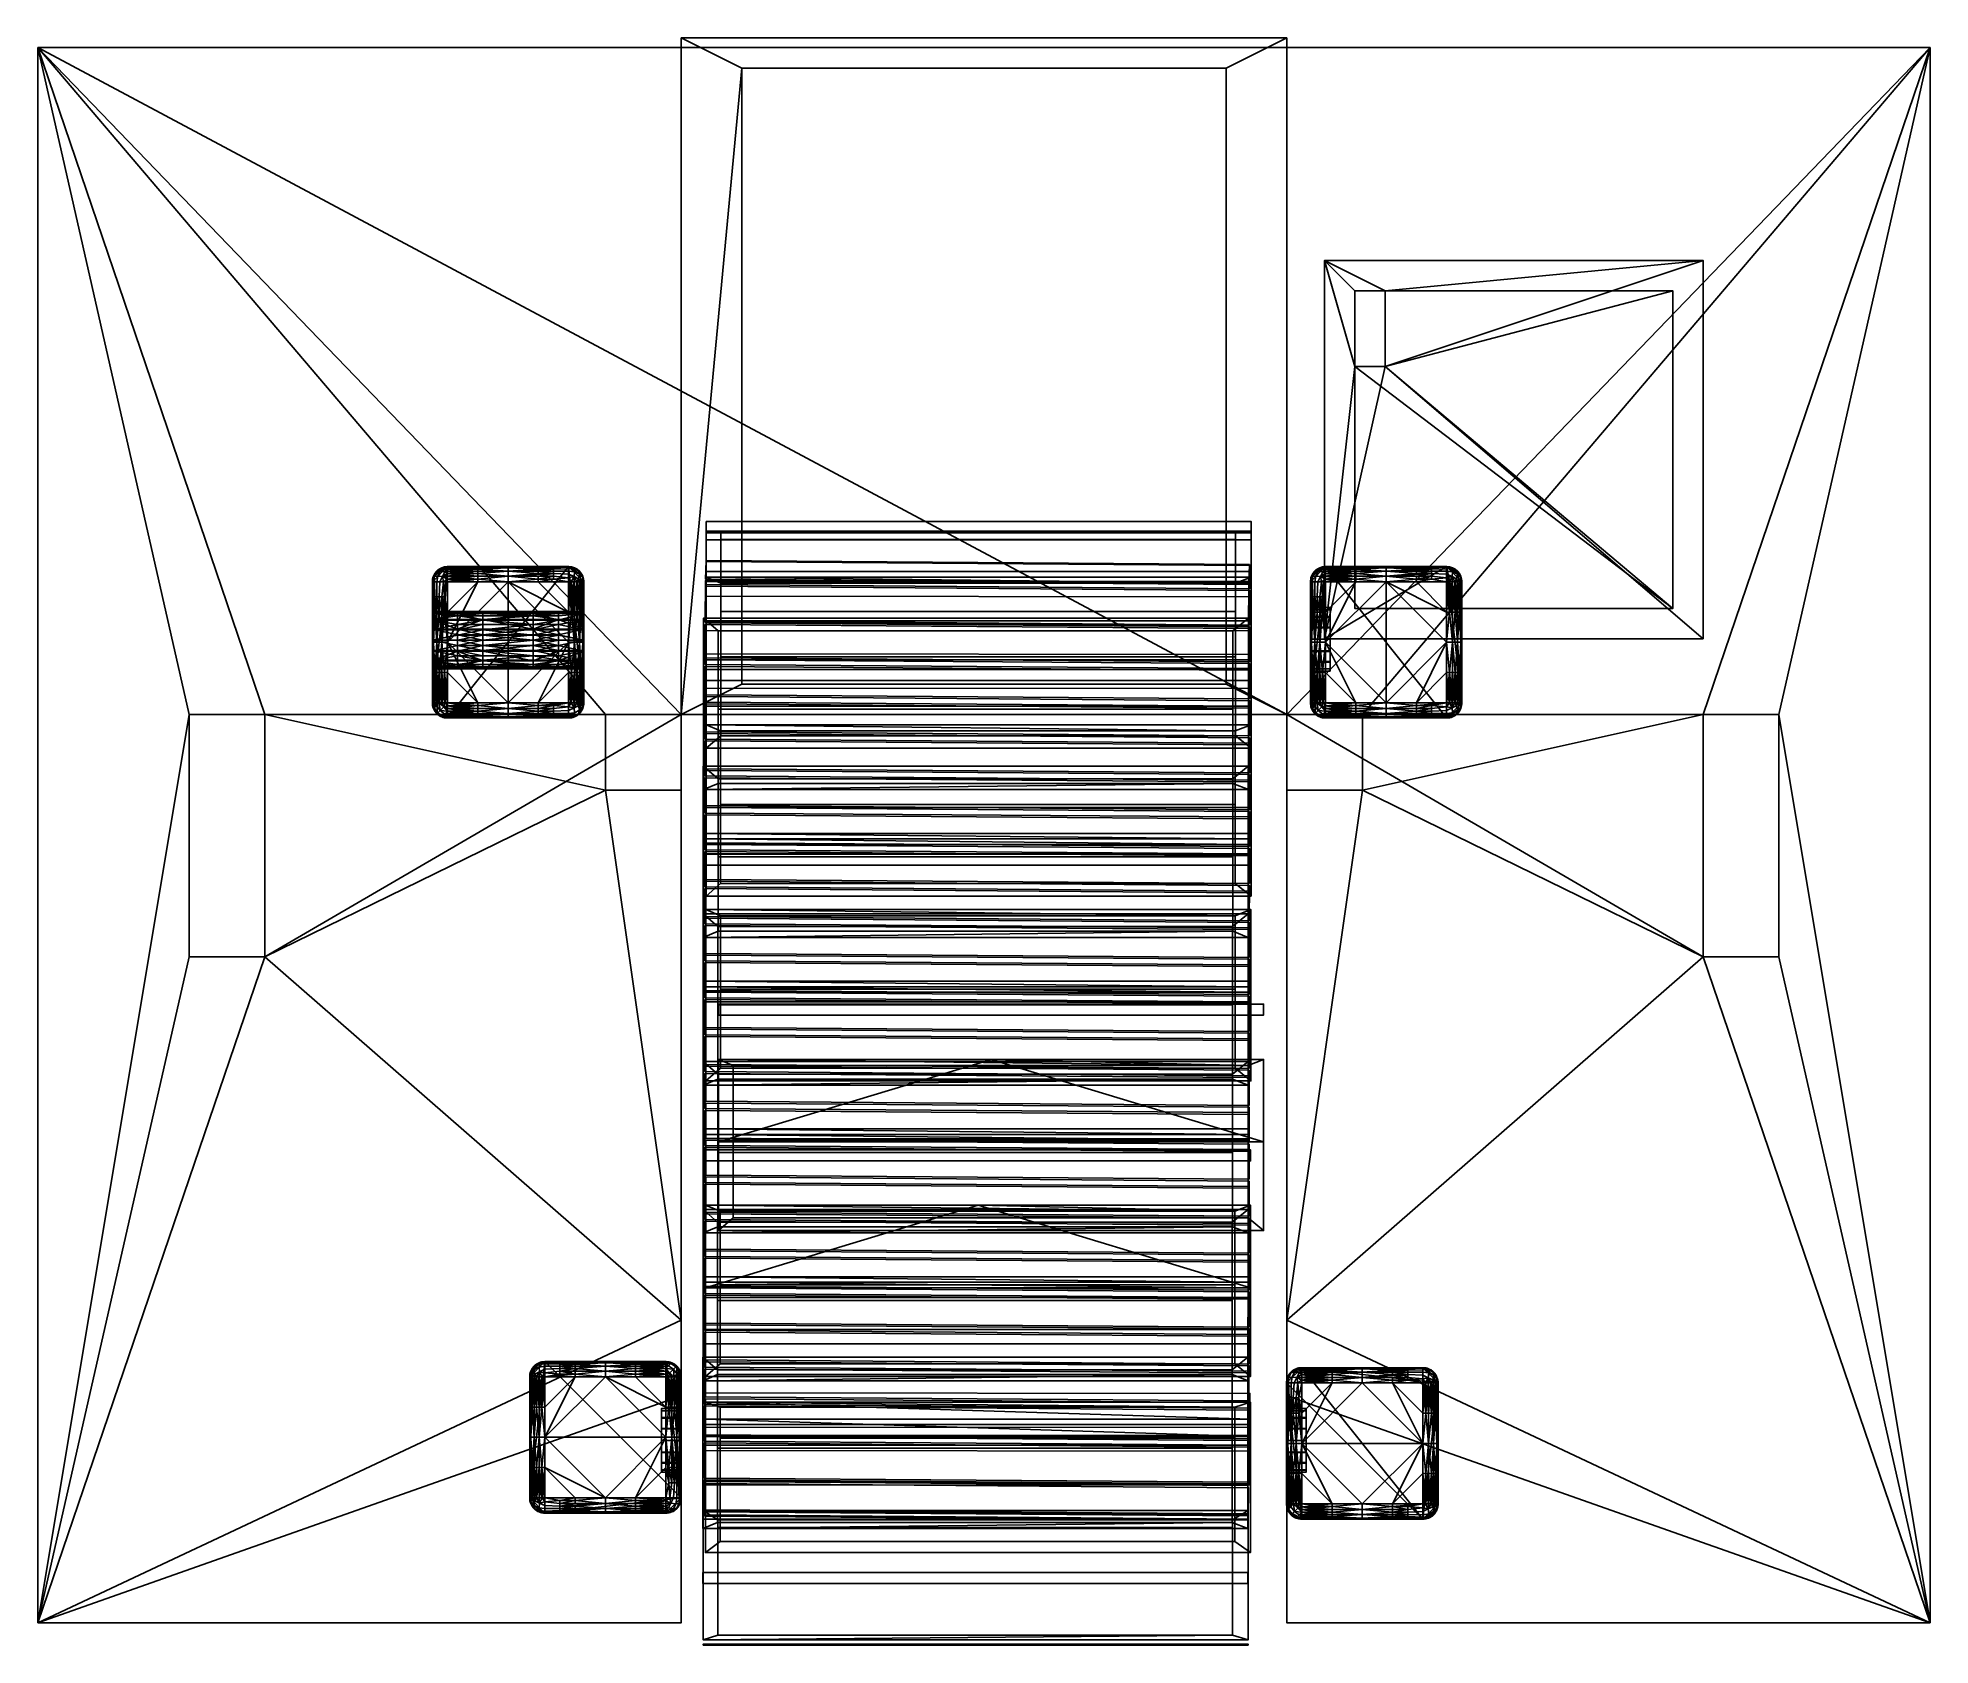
# Model space of a CAD drawing. Header units: millimetres. Extents: x -25 to 100, y 24 to 130.
import ezdxf

# ---------------------------------------------------------------- set-up
doc = ezdxf.new("R2010")
doc.units = ezdxf.units.MM
doc.layers.add('Layer 01', color=7, linetype='Continuous', true_color=0x000000)

msp = doc.modelspace()

# ---------------------------------------------------------------- linework, layer by layer
at = {"layer": 'Layer 01'}
msp.add_open_spline([(19.14, 92.86, 51.17), (19.14, 90.09, 52.63), (19.14, 87.33, 54.08), (19.14, 87.98, 51.97), (19.14, 88.64, 49.86), (19.14, 90.09, 52.63), (19.14, 91.55, 55.39)], degree=2, knots=[0, 0, 0, 6.252632, 6.252632, 10.67391, 10.67391, 16.926541, 16.926541, 16.926541], dxfattribs=at)
msp.add_open_spline([(57.5, 85.31, 8.89), (57.5, 80.31, 8.89), (57.5, 75.31, 8.89)], degree=2, dxfattribs=at)

# ---------------------------------------------------------------- meshes
mesh = msp.add_polyface(dxfattribs=at)
corners = [(17.5, 85.31, 8.89), (17.5, 85.31, 28.89), (57.5, 85.31, 8.89), (57.5, 85.31, 28.89), (57.5, 85.31, 8.89), (17.5, 85.31, 8.89), (57.5, 130.01, 28.89), (17.5, 130.01, 28.89), (17.5, 130.01, 28.89), (57.5, 130.01, 28.89), (17.5, 85.31, 28.89), (57.5, 85.31, 28.89), (53.5, 128.01, 28.89), (53.5, 87.31, 28.89), (21.5, 87.31, 28.89), (21.5, 128.01, 28.89), (57.5, 85.31, 28.89), (57.5, 85.31, 8.89), (57.5, 130.01, 28.89), (17.5, 85.31, 28.89), (17.5, 130.01, 28.89), (17.5, 85.31, 8.89), (53.5, 128.01, 28.89), (53.5, 87.31, 12.89), (53.5, 87.31, 28.89), (53.5, 87.31, 28.89), (53.5, 87.31, 12.89), (21.5, 87.31, 28.89), (21.5, 87.31, 12.89), (21.5, 87.31, 12.89), (21.5, 128.01, 28.89), (21.5, 87.31, 28.89), (53.5, 128.01, 28.89), (21.5, 128.01, 28.89), (53.5, 87.31, 12.89), (21.5, 87.31, 12.89)]
mesh.append_faces([[corners[k] for k in face] for face in [(1, 0, 2, 3), (5, 7, 6, 4), (9, 8, 15, 12), (10, 15, 8, 8), (11, 9, 12, 13), (10, 11, 13, 14), (15, 10, 14, 14), (18, 16, 17, 17), (21, 19, 20, 20), (23, 24, 22, 22), (26, 28, 27, 25), (30, 31, 29, 29), (33, 35, 34, 32)]])
mesh = msp.add_polyface(dxfattribs=at)
corners = [(57.5, 25.31, 6.89), (57.5, 25.31, 8.89), (100, 25.31, 6.89), (100, 25.31, 8.89), (100, 25.31, 6.89), (100, 25.31, 8.89), (100, 129.37, 6.89), (100, 129.37, 8.89), (100, 129.37, 6.89), (100, 129.37, 8.89), (-25, 129.37, 6.89), (-25, 129.37, 8.89), (-25, 129.37, 6.89), (-25, 129.37, 8.89), (-25, 25.31, 6.89), (-25, 25.31, 8.89), (-25, 25.31, 6.89), (-25, 25.31, 8.89), (17.5, 25.31, 6.89), (17.5, 25.31, 8.89), (17.5, 85.31, 8.89), (17.5, 85.31, 6.89), (57.5, 85.31, 8.89), (57.5, 85.31, 6.89), (57.5, 85.31, 8.89), (57.5, 80.31, 8.89), (57.5, 25.31, 8.89), (57.5, 85.31, 6.89), (57.5, 45.31, 8.89), (57.5, 40.31, 8.89), (57.5, 25.31, 6.89), (57.5, 40.31, 6.89), (57.5, 45.31, 6.89), (-15, 69.31, 6.89), (-15, 69.31, 8.89), (-10, 69.31, 6.89), (-10, 69.31, 8.89), (-10, 69.31, 6.89), (-10, 69.31, 8.89), (-10, 85.31, 6.89), (-10, 85.31, 8.89), (-10, 85.31, 6.89), (-10, 85.31, 8.89), (-15, 85.31, 6.89), (-15, 85.31, 8.89), (-15, 85.31, 6.89), (-15, 85.31, 8.89), (-15, 69.31, 6.89), (-15, 69.31, 8.89), (85, 69.31, 6.89), (85, 69.31, 8.89), (90, 69.31, 6.89), (90, 69.31, 8.89), (90, 69.31, 6.89), (90, 69.31, 8.89), (90, 85.31, 6.89), (90, 85.31, 8.89), (90, 85.31, 6.89), (90, 85.31, 8.89), (85, 85.31, 6.89), (85, 85.31, 8.89), (85, 85.31, 6.89), (85, 85.31, 8.89), (85, 69.31, 6.89), (85, 69.31, 8.89), (17.5, 25.31, 8.89), (17.5, 25.31, 6.89), (17.5, 85.31, 8.89), (17.5, 80.31, 8.89), (17.5, 40.31, 8.89), (17.5, 45.31, 8.89), (17.5, 85.31, 6.89), (17.5, 45.31, 6.89), (17.5, 40.31, 6.89), (-25, 25.31, 8.89), (-25, 129.37, 8.89), (100, 25.31, 8.89), (100, 129.37, 8.89), (62.5, 80.31, 8.89), (57.5, 80.31, 8.89), (62.5, 85.31, 8.89), (57.5, 85.31, 8.89), (17.5, 80.31, 8.89), (12.5, 80.31, 8.89), (12.5, 85.31, 8.89), (17.5, 85.31, 8.89), (17.5, 25.31, 8.89), (57.5, 25.31, 8.89), (-10, 69.31, 8.89), (-15, 69.31, 8.89), (-10, 85.31, 8.89), (-15, 85.31, 8.89), (90, 69.31, 8.89), (85, 69.31, 8.89), (90, 85.31, 8.89), (85, 85.31, 8.89), (17.5, 40.31, 8.89), (17.5, 45.31, 8.89), (57.5, 45.31, 8.89), (57.5, 40.31, 8.89), (-25, 25.31, 6.89), (100, 25.31, 6.89), (-25, 129.37, 6.89), (57.5, 85.31, 6.89), (17.5, 85.31, 6.89), (-15, 69.31, 6.89), (-10, 69.31, 6.89), (-10, 85.31, 6.89), (-15, 85.31, 6.89), (85, 69.31, 6.89), (90, 69.31, 6.89), (90, 85.31, 6.89), (85, 85.31, 6.89), (57.5, 25.31, 6.89), (100, 129.37, 6.89), (17.5, 25.31, 6.89), (17.5, 45.31, 6.89), (17.5, 40.31, 6.89), (57.5, 40.31, 6.89), (57.5, 45.31, 6.89), (12.5, 85.31, 8.89), (12.5, 80.31, 8.89), (17.5, 85.31, 8.89), (17.5, 80.31, 8.89), (57.5, 85.31, 8.89), (57.5, 80.31, 8.89), (62.5, 85.31, 8.89), (62.5, 80.31, 8.89), (60, 90.31, 8.89), (60, 90.31, 28.89), (85, 90.31, 8.89), (85, 90.31, 28.89), (85, 90.31, 8.89), (85, 90.31, 28.89), (85, 115.31, 8.89), (85, 115.31, 28.89), (85, 115.31, 8.89), (85, 115.31, 28.89), (60, 115.31, 8.89), (60, 115.31, 28.89), (60, 115.31, 8.89), (60, 115.31, 28.89), (60, 90.31, 8.89), (60, 90.31, 28.89), (60, 90.31, 8.89), (60, 115.31, 8.89), (85, 90.31, 8.89), (85, 115.31, 8.89), (60, 90.31, 28.89), (60, 115.31, 28.89), (85, 90.31, 28.89), (85, 115.31, 28.89), (62, 108.31, 28.89), (62, 113.31, 28.89), (64, 108.31, 28.89), (64, 113.31, 28.89), (62, 113.31, 26.89), (62, 113.31, 28.89), (62, 108.31, 26.89), (62, 108.31, 28.89), (62, 108.31, 26.89), (62, 108.31, 28.89), (64, 108.31, 26.89), (64, 108.31, 28.89), (64, 108.31, 26.89), (64, 108.31, 28.89), (64, 113.31, 26.89), (64, 113.31, 28.89), (64, 113.31, 26.89), (64, 113.31, 28.89), (62, 113.31, 26.89), (62, 113.31, 28.89), (83, 113.31, 26.89), (83, 113.31, 10.89), (83, 92.31, 26.89), (83, 92.31, 10.89), (83, 92.31, 26.89), (83, 92.31, 10.89), (62, 92.31, 26.89), (62, 92.31, 10.89), (62, 92.31, 26.89), (62, 92.31, 10.89), (62, 113.31, 26.89), (62, 113.31, 10.89), (62, 108.31, 26.89), (62, 113.31, 26.89), (62, 113.31, 10.89), (83, 113.31, 26.89), (83, 113.31, 10.89), (64, 113.31, 26.89), (83, 113.31, 26.89), (83, 92.31, 26.89), (62, 92.31, 26.89), (62, 108.31, 26.89), (64, 108.31, 26.89), (64, 113.31, 26.89), (83, 113.31, 10.89), (62, 113.31, 10.89), (83, 92.31, 10.89), (62, 92.31, 10.89), (55.07, 34.4, 4.63), (19.07, 34.43, 4.59), (55.07, 38.21, 6.88), (19.07, 38.24, 6.84), (55.07, 40.46, 3.08), (19.07, 40.49, 3.03), (55.07, 36.65, 0.83), (19.07, 36.69, 0.78), (55.07, 34.4, 4.63), (19.07, 34.43, 4.59), (55.07, 34.4, 4.63), (55.07, 38.21, 6.88), (55.07, 40.46, 3.08), (55.07, 36.65, 0.83), (19.07, 34.43, 4.59), (19.07, 38.24, 6.84), (19.07, 40.49, 3.03), (19.07, 36.69, 0.78), (55.14, 87.03, 53.45), (19.14, 87.06, 53.4), (55.14, 90.84, 55.7), (19.14, 90.87, 55.66), (55.14, 93.09, 51.9), (19.14, 93.12, 51.85), (55.14, 89.28, 49.65), (19.14, 89.32, 49.6), (55.14, 87.03, 53.45), (19.14, 87.06, 53.4), (55.14, 87.03, 53.45), (55.14, 90.84, 55.7), (55.14, 93.09, 51.9), (55.14, 89.28, 49.65), (19.14, 87.06, 53.4), (19.14, 90.87, 55.66), (19.14, 93.12, 51.85), (19.14, 89.32, 49.6)]
mesh.append_faces([[corners[k] for k in face] for face in [(25, 24, 27, 27), (27, 32, 25, 25), (32, 31, 29, 29), (31, 30, 26, 26), (31, 26, 29, 29), (28, 25, 32, 32), (28, 32, 29, 29), (69, 65, 66, 66), (66, 73, 69, 69), (73, 72, 69, 69), (72, 71, 68, 68), (71, 67, 68, 68), (70, 69, 72, 72), (70, 72, 68, 68), (1, 0, 2, 3), (5, 4, 6, 7), (9, 8, 10, 11), (13, 12, 14, 15), (17, 16, 18, 19), (21, 23, 22, 20), (34, 36, 35, 33), (38, 40, 39, 37), (42, 44, 43, 41), (46, 48, 47, 45), (50, 52, 51, 49), (54, 56, 55, 53), (58, 60, 59, 57), (62, 64, 63, 61), (89, 74, 88, 88), (97, 88, 74, 74), (91, 74, 89, 89), (74, 86, 96, 96), (74, 96, 97, 97), (83, 88, 97, 97), (90, 75, 91, 91), (74, 91, 75, 75), (84, 75, 90, 90), (97, 82, 83, 83), (75, 84, 85, 85), (90, 83, 84, 84), (90, 88, 83, 83), (81, 75, 85, 85), (98, 99, 76, 76), (87, 76, 99, 99), (92, 93, 76, 76), (98, 76, 93, 93), (94, 92, 76, 76), (78, 98, 93, 93), (98, 78, 79, 79), (77, 80, 95, 95), (78, 95, 80, 80), (95, 94, 77, 77), (76, 77, 94, 94), (95, 78, 93, 93), (81, 80, 77, 77), (75, 81, 77, 77), (115, 100, 117, 117), (116, 117, 100, 100), (116, 100, 106, 106), (105, 106, 100, 100), (105, 100, 108, 108), (119, 101, 118, 118), (113, 118, 101, 101), (109, 101, 119, 119), (104, 116, 106, 106), (107, 104, 106, 106), (102, 107, 108, 108), (103, 104, 102, 102), (107, 102, 104, 104), (114, 103, 102, 102), (119, 103, 109, 109), (102, 108, 100, 100), (101, 109, 110, 110), (111, 112, 114, 114), (103, 114, 112, 112), (114, 101, 110, 111), (112, 109, 103, 103), (121, 123, 122, 120), (125, 127, 126, 124), (180, 181, 184, 184), (181, 183, 182, 182), (181, 182, 184, 184), (189, 185, 186, 186), (186, 188, 187, 187), (186, 187, 189, 189), (195, 190, 194, 194), (190, 191, 194, 194), (191, 192, 193, 193), (191, 193, 194, 194), (129, 128, 130, 131), (133, 132, 134, 135), (137, 136, 138, 139), (141, 140, 142, 143), (145, 147, 146, 144), (149, 148, 152, 152), (154, 152, 148, 148), (155, 149, 153, 153), (152, 153, 149, 149), (151, 154, 150, 150), (148, 150, 154, 154), (149, 155, 151, 151), (154, 151, 155, 155), (157, 159, 158, 156), (161, 163, 162, 160), (165, 167, 166, 164), (169, 171, 170, 168), (173, 175, 174, 172), (177, 179, 178, 176), (197, 199, 198, 196), (210, 213, 212, 211), (216, 217, 214, 215), (200, 202, 203, 201), (202, 204, 205, 203), (204, 206, 207, 205), (206, 208, 209, 207), (228, 231, 230, 229), (234, 235, 232, 233), (218, 220, 221, 219), (220, 222, 223, 221), (222, 224, 225, 223), (224, 226, 227, 225)]])
mesh = msp.add_polyface(dxfattribs=at)
corners = [(11.06, 91.98, 51.91), (11.06, 92.77, 51.76), (11.06, 92.12, 52.63), (11.06, 92.98, 52.83), (11.06, 91.55, 51.27), (11.06, 92.13, 50.78), (11.06, 90.91, 50.86), (11.06, 91.14, 50.13), (11.06, 90.22, 50.73), (11.06, 90.08, 49.93), (11.06, 88.02, 50.78), (11.06, 88.45, 51.94), (11.06, 87.38, 51.76), (11.06, 87.18, 52.83), (11.06, 88.32, 52.63), (11.06, 88.86, 51.3), (11.06, 89.01, 50.13), (11.06, 89.5, 50.87), (55.04, 86.34, 45.18), (55.04, 88.67, 47.35), (19.15, 88.93, 47.09), (19.14, 86.61, 44.93), (55.04, 88.78, 47.46), (55.04, 91.1, 49.62), (19.15, 91.37, 49.37), (19.15, 89.05, 47.2), (55.04, 91.22, 49.73), (55.04, 93.51, 51.94), (19.15, 93.78, 51.68), (19.15, 91.49, 49.48), (55.04, 93.62, 52.05), (55.03, 95.15, 54.81), (19.14, 95.42, 54.56), (19.15, 93.89, 51.79), (55.03, 95.23, 54.95), (55, 93.98, 57.61), (19.11, 94.25, 57.36), (19.14, 95.49, 54.69), (55, 93.9, 57.75), (54.98, 91.14, 57.78), (19.09, 91.41, 57.52), (19.11, 94.17, 57.49), (54.98, 90.99, 57.74), (54.97, 88.35, 56.14), (19.08, 88.62, 55.88), (19.09, 91.26, 57.49), (54.97, 88.23, 56.03), (54.97, 85.86, 53.92), (19.08, 86.13, 53.66), (19.08, 88.49, 55.78), (18.97, 80.36, 59.73), (18.97, 91.67, 59.42), (18.97, 85.86, 53.92), (18.97, 85.86, 53.92), (18.97, 91.67, 59.42), (54.97, 91.67, 59.42), (54.97, 85.86, 53.92), (53.93, 80.75, 59.72), (54.97, 80.36, 59.73), (54.97, 91.67, 59.42), (53.93, 90.84, 59.44), (18.97, 91.67, 59.42), (19.93, 90.84, 59.44), (18.97, 80.36, 59.73), (19.93, 80.75, 59.72), (19.93, 85.66, 54.54), (53.93, 85.66, 54.54), (53.93, 90.84, 59.44), (19.93, 90.84, 59.44), (53.93, 85.66, 54.54), (53.93, 80.75, 59.72), (53.93, 90.84, 59.44), (19.14, 88.28, 35.56), (55.14, 88.28, 35.56), (55.14, 87.55, 34.88), (19.14, 87.55, 34.88), (19.15, 98.05, 44.65), (55.15, 98.05, 44.65), (55.15, 97.31, 43.97), (19.15, 97.31, 43.97), (19.15, 94.39, 41.24), (19.15, 83.08, 41.64), (19.15, 88.93, 47.09), (19.15, 88.93, 47.09), (19.15, 83.08, 41.64), (55.15, 83.08, 41.64), (55.15, 88.93, 47.09), (19.15, 94.39, 41.24), (55.15, 94.39, 41.24), (54.11, 93.99, 41.26), (20.11, 83.91, 41.61), (19.15, 83.08, 41.64), (20.11, 93.99, 41.26), (55.15, 88.93, 47.09), (55.15, 94.39, 41.24), (19.15, 94.39, 41.24), (19.15, 88.93, 47.09), (20.11, 89.13, 46.47), (20.11, 83.91, 41.61), (20.11, 93.99, 41.26), (20.11, 89.13, 46.47), (54.11, 89.13, 46.47), (54.11, 83.91, 41.61), (20.11, 83.91, 41.61), (54.11, 89.13, 46.47), (54.11, 93.99, 41.26), (54.11, 83.91, 41.61), (54.11, 89.13, 46.47), (20.11, 89.13, 46.47), (20.11, 93.99, 41.26), (54.11, 93.99, 41.26), (19.15, 94.09, 58.55), (55.15, 94.09, 58.55), (55.15, 94.76, 57.8), (19.15, 94.76, 57.8), (19.15, 97.43, 54.83), (19.15, 96.84, 43.53), (19.15, 91.49, 49.48), (19.15, 91.49, 49.48), (19.15, 96.84, 43.53), (55.15, 96.84, 43.53), (55.15, 91.49, 49.48), (19.15, 97.43, 54.83), (55.15, 97.43, 54.83), (54.11, 97.41, 54.44), (19.15, 96.84, 43.53), (20.11, 96.88, 44.36), (54.11, 96.88, 44.36), (55.15, 96.84, 43.53), (20.11, 97.41, 54.44), (55.15, 91.49, 49.48), (55.15, 97.43, 54.83), (19.15, 97.43, 54.83), (19.15, 91.49, 49.48), (20.11, 92.11, 49.66), (20.11, 96.88, 44.36), (20.11, 97.41, 54.44), (20.11, 92.11, 49.66), (54.11, 92.11, 49.66), (54.11, 96.88, 44.36), (20.11, 96.88, 44.36), (54.11, 92.11, 49.66), (54.11, 97.41, 54.44), (54.11, 96.88, 44.36), (54.11, 92.11, 49.66), (20.11, 92.11, 49.66), (20.11, 97.41, 54.44), (54.11, 97.41, 54.44)]
mesh.append_faces([[corners[k] for k in face] for face in [(0, 1, 2, 2), (3, 2, 1, 1), (0, 4, 5, 5), (5, 1, 0, 0), (4, 6, 7, 7), (7, 6, 8, 8), (8, 9, 7, 7), (5, 4, 7, 7), (10, 11, 12, 12), (13, 12, 14, 14), (11, 14, 12, 12), (10, 15, 11, 11), (16, 9, 17, 17), (8, 17, 9, 9), (16, 15, 10, 10), (17, 15, 16, 16), (18, 19, 20, 21), (22, 23, 24, 25), (26, 27, 28, 29), (30, 31, 32, 33), (34, 35, 36, 37), (38, 39, 40, 41), (42, 43, 44, 45), (46, 47, 48, 49), (50, 51, 52, 52), (53, 54, 55, 56), (57, 58, 59, 60), (61, 62, 60, 59), (62, 61, 63, 64), (65, 66, 67, 68), (69, 70, 71, 71), (72, 73, 74, 75), (76, 77, 78, 79), (80, 81, 82, 82), (83, 84, 85, 86), (87, 88, 89, 89), (90, 91, 87, 92), (89, 92, 87, 87), (93, 94, 95, 96), (97, 98, 99, 99), (100, 101, 102, 103), (104, 105, 106, 106), (107, 108, 109, 110), (111, 112, 113, 114), (115, 116, 117, 117), (118, 119, 120, 121), (122, 123, 124, 124), (125, 126, 127, 128), (126, 125, 122, 129), (124, 129, 122, 122), (130, 131, 132, 133), (134, 135, 136, 136), (137, 138, 139, 140), (141, 142, 143, 143), (144, 145, 146, 147)]])
mesh = msp.add_polyface(dxfattribs=at)
corners = [(59.07, 94.16, 56.05), (59.08, 94.25, 56.05), (59.07, 94.16, 55.47), (59.08, 94.25, 9.3), (59.06, 94.08, 8.14), (59.06, 94.08, 10.45), (59.06, 94.08, 12.76), (59.08, 94.25, 10.45), (59.06, 94.08, 54.32), (59.06, 94.08, 56.63), (59.08, 92.08, 56.81), (59.08, 93.08, 56.81), (59.06, 92.08, 56.63), (59.06, 94.08, 56.63), (59.06, 90.08, 56.63), (59.06, 91.07, 54.57), (59.06, 92.33, 54.68), (59.06, 91.78, 54.1), (59.06, 92.97, 53.69), (59.06, 90.28, 54.73), (59.06, 91.34, 55.32), (59.06, 92.23, 53.39), (59.06, 93.18, 52.63), (59.06, 92.38, 52.63), (59.06, 92.97, 51.56), (59.06, 90.28, 55.53), (59.06, 89.51, 54.58), (59.06, 92.33, 50.58), (59.06, 91.74, 51.13), (59.06, 92.22, 51.83), (59.06, 91.34, 49.93), (59.06, 91.04, 50.67), (59.06, 90.28, 49.73), (59.06, 90.28, 50.53), (59.06, 92.08, 56.63), (59.06, 91.34, 55.32), (59.06, 90.08, 56.63), (59.06, 90.28, 55.53), (59.06, 92.33, 54.68), (59.06, 92.97, 53.69), (59.06, 93.18, 52.63), (59.06, 94.08, 56.63), (59.06, 94.08, 54.32), (59.06, 94.08, 52.01), (59.06, 94.08, 45.08), (59.06, 92.33, 50.58), (59.06, 92.97, 51.56), (59.06, 91.34, 49.93), (59.06, 94.08, 38.16), (59.06, 94.08, 42.78), (59.06, 94.08, 49.7), (59.06, 94.08, 47.39), (59.06, 90.28, 49.73), (59.06, 94.08, 31.23), (59.06, 86.08, 10.45), (59.06, 94.08, 10.45), (59.06, 94.08, 8.14), (59.06, 86.08, 8.14), (59.06, 86.08, 12.76), (59.06, 94.08, 12.76), (59.06, 86.08, 17.38), (59.06, 94.08, 17.38), (59.06, 94.08, 15.07), (59.06, 86.08, 15.07), (59.06, 86.08, 26.61), (59.06, 94.08, 26.61), (59.06, 94.08, 24.31), (59.06, 86.08, 24.31), (59.06, 94.08, 40.47), (59.06, 94.08, 35.85), (59.06, 94.08, 33.54), (59.06, 94.08, 28.92), (59.08, 94.25, 54.32), (59.06, 94.08, 52.01), (59.08, 94.26, 56.63), (55.15, 96.84, 43.53), (55.15, 97.43, 54.83), (55.15, 91.49, 49.48), (54.11, 97.41, 54.44), (55.15, 97.43, 54.83), (55.15, 96.84, 43.53), (54.11, 96.88, 44.36)]
mesh.append_faces([[corners[k] for k in face] for face in [(0, 1, 2, 2), (3, 4, 5, 5), (5, 6, 7, 7), (2, 8, 9, 0), (10, 11, 12, 12), (11, 13, 12, 12), (12, 14, 10, 10), (15, 16, 17, 17), (18, 17, 16, 16), (19, 20, 15, 15), (16, 15, 20, 20), (21, 18, 22, 22), (22, 23, 21, 21), (23, 22, 24, 24), (17, 18, 21, 21), (20, 19, 25, 25), (19, 26, 25, 25), (27, 28, 29, 29), (23, 24, 29, 29), (28, 30, 31, 31), (24, 27, 29, 29), (30, 32, 31, 31), (32, 33, 31, 31), (27, 30, 28, 28), (34, 35, 36, 36), (37, 36, 35, 35), (34, 38, 35, 35), (39, 38, 34, 34), (40, 41, 42, 42), (41, 40, 39, 39), (39, 34, 41, 41), (43, 40, 42, 42), (44, 45, 46, 46), (47, 45, 48, 48), (49, 45, 44, 44), (50, 40, 43, 43), (46, 51, 44, 44), (51, 46, 50, 50), (52, 47, 53, 53), (46, 40, 50, 50), (54, 55, 56, 57), (58, 59, 55, 54), (60, 61, 62, 63), (64, 65, 66, 67), (68, 45, 49, 49), (69, 47, 48, 48), (68, 48, 45, 45), (53, 47, 70, 70), (65, 52, 71, 71), (53, 71, 52, 52), (69, 70, 47, 47), (8, 2, 72, 72), (73, 8, 72, 72), (9, 74, 0, 0), (75, 76, 77, 77), (78, 79, 80, 81)]])
mesh = msp.add_polyface(dxfattribs=at)
corners = [(1.35, 85.38, 7.63), (2.06, 95.08, 7.63), (2.06, 85.08, 7.63), (2.06, 90.08, 57.63), (2.06, 88.08, 57.63), (4.06, 86.08, 57.63), (6.06, 86.08, 57.63), (1.78, 86.58, 57.59), (1.78, 87.08, 57.59), (1.68, 86.58, 57.55), (1.68, 88.08, 57.55), (1.68, 87.08, 57.55), (1.87, 86.58, 57.61), (1.87, 87.08, 57.61), (1.87, 88.08, 57.61), (1.97, 86.58, 57.62), (1.97, 87.08, 57.62), (1.42, 86.58, 57.4), (1.42, 87.08, 57.4), (1.35, 86.58, 57.33), (1.5, 86.58, 57.46), (1.5, 87.08, 57.46), (1.5, 88.08, 57.46), (1.59, 87.08, 57.51), (1.59, 86.58, 57.51), (2.06, 86.08, 57.63), (2.06, 88.08, 57.63), (4.39, 88.62, 51.6), (2.73, 88.62, 51.6), (4.39, 88.45, 51.94), (1.06, 88.45, 51.94), (2.73, 88.45, 51.94), (4.39, 88.86, 51.3), (2.73, 88.86, 51.3), (1.06, 88.86, 51.3), (4.39, 88.35, 52.29), (2.73, 88.35, 52.29), (2.73, 88.32, 52.63), (1.06, 88.32, 52.63), (4.39, 88.32, 52.63), (4.39, 88.35, 52.98), (2.73, 88.35, 52.98), (2.73, 88.46, 53.35), (1.06, 88.46, 53.35), (4.39, 88.46, 53.35), (4.39, 88.89, 53.98), (1.06, 88.89, 53.98), (2.73, 88.89, 53.98), (1.35, 90.08, 57.33), (1.35, 88.08, 57.33), (1.68, 90.08, 57.55), (2.06, 90.08, 57.63)]
mesh.append_faces([[corners[k] for k in face] for face in [(0, 1, 2, 2), (3, 4, 5, 5), (5, 6, 3, 3), (7, 8, 9, 9), (8, 10, 11, 11), (8, 11, 9, 9), (12, 13, 8, 8), (13, 14, 8, 8), (7, 12, 8, 8), (15, 16, 12, 12), (16, 14, 13, 13), (16, 13, 12, 12), (17, 18, 19, 19), (20, 21, 18, 18), (21, 22, 18, 18), (17, 20, 18, 18), (23, 22, 21, 21), (21, 20, 23, 23), (20, 24, 23, 23), (10, 23, 11, 11), (23, 24, 9, 9), (9, 11, 23, 23), (16, 15, 25, 26), (27, 28, 29, 29), (28, 30, 31, 31), (28, 31, 29, 29), (32, 33, 28, 28), (33, 34, 28, 28), (27, 32, 28, 28), (35, 36, 37, 37), (36, 38, 37, 37), (39, 35, 37, 37), (29, 31, 36, 36), (31, 30, 36, 36), (35, 29, 36, 36), (40, 41, 42, 42), (41, 43, 42, 42), (44, 40, 42, 42), (39, 37, 40, 40), (37, 38, 41, 41), (37, 41, 40, 40), (44, 42, 45, 45), (42, 43, 46, 46), (47, 45, 42, 42), (22, 48, 49, 49), (50, 22, 10, 10), (10, 8, 14, 14), (49, 18, 22, 22), (22, 23, 10, 10), (26, 51, 14, 14), (50, 10, 14, 14), (14, 16, 26, 26), (38, 36, 30, 30), (34, 30, 28, 28), (43, 41, 38, 38)]])
mesh = msp.add_polyface(dxfattribs=at)
corners = [(2.06, 95.08, 7.63), (10.06, 95.08, 7.63), (2.06, 85.08, 7.63), (6.06, 86.08, 57.63), (6.06, 94.08, 57.63), (2.06, 90.08, 57.63), (4.39, 89.86, 50.76), (2.73, 89.86, 50.76), (2.73, 89.5, 50.87), (1.06, 89.5, 50.87), (4.39, 89.5, 50.87), (4.39, 90.22, 50.73), (2.73, 90.22, 50.73), (1.06, 90.22, 50.73), (4.39, 88.86, 51.3), (1.06, 88.86, 51.3), (2.73, 88.86, 51.3), (2.73, 88.89, 53.98), (2.73, 88.46, 53.35), (1.06, 88.89, 53.98), (4.39, 89.19, 54.23), (2.73, 89.19, 54.23), (2.73, 89.53, 54.4), (1.06, 89.53, 54.4), (4.39, 89.53, 54.4), (4.39, 88.89, 53.98), (4.39, 89.88, 54.5), (2.73, 89.88, 54.5), (2.73, 90.22, 54.53), (1.06, 90.22, 54.53), (4.39, 90.22, 54.53), (2.73, 90.58, 54.49), (4.39, 90.56, 50.76), (2.73, 90.56, 50.76), (2.73, 90.22, 50.73), (1.06, 90.22, 50.73), (4.39, 90.22, 50.73), (1.06, 89.21, 55.32), (1.06, 90.22, 54.53), (1.06, 89.53, 54.4), (1.06, 88.22, 54.68), (1.06, 88.89, 53.98), (1.06, 90.28, 55.53), (1.06, 89.21, 49.93), (1.06, 89.5, 50.87), (1.06, 90.22, 50.73), (1.06, 88.22, 50.58), (1.06, 90.28, 49.73), (1.06, 89.21, 55.32), (1.06, 88.08, 56.63), (1.06, 90.08, 56.63), (1.06, 90.28, 55.53), (1.06, 90.28, 49.73), (1.06, 94.08, 26.29), (1.06, 86.08, 26.29), (1.06, 86.08, 21.63), (1.06, 86.08, 23.96), (1.06, 94.08, 23.96), (1.06, 94.08, 21.63), (1.06, 86.08, 19.29), (1.06, 94.08, 19.29), (1.06, 94.08, 16.96), (1.06, 86.08, 16.96), (1.06, 86.08, 14.63), (1.06, 94.08, 14.63), (1.06, 94.08, 12.29), (1.06, 86.08, 12.29), (1.06, 86.08, 7.63), (1.06, 86.08, 9.96), (1.06, 94.08, 9.96), (1.06, 94.08, 7.63), (1.35, 90.08, 57.33), (1.5, 88.08, 57.46), (1.68, 90.08, 57.55), (1.13, 90.08, 56.99), (1.22, 88.08, 57.17), (1.87, 88.08, 57.61), (2.06, 90.08, 57.63), (1.06, 88.08, 56.63), (1.08, 88.08, 56.81), (1.06, 90.08, 56.63)]
mesh.append_faces([[corners[k] for k in face] for face in [(0, 1, 2, 2), (3, 4, 5, 5), (6, 7, 8, 8), (7, 9, 8, 8), (10, 6, 8, 8), (11, 12, 7, 7), (12, 13, 7, 7), (7, 6, 11, 11), (10, 8, 14, 14), (8, 9, 15, 15), (16, 14, 8, 8), (16, 8, 15, 15), (17, 18, 19, 19), (20, 21, 22, 22), (21, 23, 22, 22), (22, 24, 20, 20), (25, 17, 21, 21), (17, 19, 21, 21), (20, 25, 21, 21), (26, 27, 28, 28), (27, 29, 28, 28), (30, 26, 28, 28), (24, 22, 27, 27), (26, 24, 27, 27), (30, 28, 31, 31), (28, 29, 31, 31), (32, 33, 34, 34), (33, 35, 34, 34), (36, 32, 34, 34), (37, 38, 39, 39), (39, 40, 37, 37), (40, 39, 41, 41), (42, 38, 37, 37), (43, 44, 45, 45), (44, 43, 46, 46), (43, 45, 47, 47), (48, 49, 50, 50), (48, 50, 51, 51), (52, 53, 54, 54), (55, 56, 57, 58), (59, 60, 61, 62), (55, 58, 60, 59), (63, 64, 65, 66), (67, 68, 69, 70), (68, 66, 65, 69), (62, 61, 64, 63), (54, 53, 57, 56), (71, 72, 73, 73), (74, 75, 71, 71), (73, 76, 77, 77), (78, 79, 80, 80), (80, 79, 74, 74), (9, 7, 13, 13), (29, 27, 22, 23), (19, 23, 21, 21)]])
mesh = msp.add_polyface(dxfattribs=at)
corners = [(1.35, 85.38, 7.63), (1.06, 86.08, 7.63), (2.06, 95.08, 7.63), (1.68, 92.08, 57.55), (1.68, 90.08, 57.55), (1.87, 92.08, 57.61), (1.35, 92.08, 57.33), (1.35, 90.08, 57.33), (1.5, 92.08, 57.46), (1.13, 92.08, 56.99), (1.13, 90.08, 56.99), (1.22, 92.08, 57.17), (1.08, 92.08, 56.81), (1.87, 93.08, 57.61), (2.06, 90.08, 57.63), (2.06, 92.08, 57.63), (1.06, 92.08, 56.63), (1.06, 90.08, 56.63), (4.39, 90.58, 54.49), (2.73, 90.58, 54.49), (2.73, 90.94, 54.38), (1.06, 90.94, 54.38), (4.39, 90.94, 54.38), (4.39, 90.22, 54.53), (4.39, 91.58, 53.96), (1.06, 91.58, 53.96), (2.73, 91.58, 53.96), (4.39, 91.82, 53.65), (2.73, 91.82, 53.65), (2.73, 91.99, 53.32), (1.06, 91.99, 53.32), (4.39, 91.99, 53.32), (4.39, 91.98, 51.91), (2.73, 91.98, 51.91), (4.39, 91.55, 51.27), (1.06, 91.98, 51.91), (1.06, 91.55, 51.27), (2.73, 91.55, 51.27), (4.39, 91.25, 51.03), (2.73, 91.25, 51.03), (2.73, 90.91, 50.86), (1.06, 90.91, 50.86), (4.39, 90.91, 50.86), (2.73, 90.56, 50.76), (4.39, 90.56, 50.76), (1.06, 91.58, 53.96), (1.06, 90.94, 54.38), (1.06, 91.34, 55.32), (1.06, 90.22, 54.53), (1.06, 90.28, 55.53), (1.06, 92.33, 54.68), (1.06, 91.98, 51.91), (1.06, 92.33, 50.58), (1.06, 91.55, 51.27), (1.06, 91.34, 49.93), (1.06, 90.91, 50.86), (1.06, 90.22, 50.73), (1.06, 90.28, 49.73), (1.06, 92.08, 56.63), (1.06, 91.34, 55.32), (1.06, 90.08, 56.63), (1.06, 90.28, 55.53), (1.06, 92.33, 54.68), (1.06, 90.22, 54.53), (1.06, 90.22, 50.73)]
mesh.append_faces([[corners[k] for k in face] for face in [(0, 1, 2, 2), (3, 4, 5, 5), (6, 7, 8, 8), (8, 4, 3, 3), (9, 10, 11, 11), (11, 7, 6, 6), (12, 10, 9, 9), (13, 5, 14, 14), (13, 14, 15, 15), (16, 17, 12, 12), (18, 19, 20, 20), (19, 21, 20, 20), (22, 18, 20, 20), (18, 23, 19, 19), (22, 20, 24, 24), (20, 21, 25, 25), (26, 24, 20, 20), (26, 20, 25, 25), (27, 28, 29, 29), (28, 30, 29, 29), (31, 27, 29, 29), (24, 26, 28, 28), (26, 25, 28, 28), (27, 24, 28, 28), (32, 33, 34, 34), (33, 35, 36, 36), (37, 34, 33, 33), (37, 33, 36, 36), (38, 39, 40, 40), (39, 41, 40, 40), (40, 42, 38, 38), (34, 37, 39, 39), (37, 36, 39, 39), (38, 34, 39, 39), (42, 40, 43, 43), (44, 42, 43, 43), (45, 46, 47, 47), (48, 49, 46, 46), (47, 46, 49, 49), (45, 47, 50, 50), (51, 52, 53, 53), (53, 54, 55, 55), (56, 55, 57, 57), (54, 57, 55, 55), (52, 54, 53, 53), (58, 59, 60, 60), (61, 60, 59, 59), (58, 62, 59, 59), (4, 8, 7, 7), (7, 11, 10, 10), (14, 5, 4, 4), (10, 12, 17, 17), (21, 19, 63, 63), (28, 25, 30, 30), (64, 43, 40, 41), (39, 36, 41, 41)]])
mesh = msp.add_polyface(dxfattribs=at)
corners = [(1.06, 86.08, 7.63), (1.06, 94.08, 7.63), (2.06, 95.08, 7.63), (1.13, 94.44, 7.63), (1.68, 95, 7.63), (1.87, 95.06, 8.79), (1.68, 95, 7.63), (1.68, 95, 8.79), (1.68, 95, 9.96), (1.87, 95.06, 9.96), (1.68, 95, 49.63), (1.35, 94.78, 49.63), (1.68, 95, 51.96), (1.68, 95, 44.96), (1.35, 94.78, 44.96), (1.68, 95, 47.29), (1.68, 95, 40.29), (1.68, 95, 37.96), (1.35, 94.78, 37.96), (1.68, 95, 35.63), (1.68, 95, 33.29), (1.35, 94.78, 35.63), (1.68, 95, 30.96), (1.35, 94.78, 30.96), (1.68, 95, 28.63), (1.68, 95, 26.29), (1.35, 94.78, 28.63), (1.68, 95, 23.96), (1.35, 94.78, 23.96), (1.68, 95, 21.63), (1.68, 95, 19.29), (1.35, 94.78, 21.63), (1.68, 95, 16.96), (1.35, 94.78, 16.96), (1.68, 95, 14.63), (1.68, 95, 12.29), (1.35, 94.78, 14.63), (1.78, 95.03, 56.04), (1.78, 95.03, 55.46), (1.68, 95, 56.04), (1.68, 95, 54.29), (1.68, 95, 55.46), (1.59, 94.96, 55.46), (1.5, 94.91, 54.29), (1.5, 94.91, 55.46), (1.5, 94.91, 56.04), (1.51, 94.91, 56.63), (1.59, 94.96, 56.04), (1.69, 95.01, 56.63), (1.87, 92.08, 57.61), (1.87, 93.08, 57.61), (1.68, 93.08, 57.55), (1.68, 92.08, 57.55), (1.5, 92.08, 57.46), (1.5, 93.08, 57.46), (2.06, 92.08, 57.63), (2.06, 94.08, 57.63), (1.35, 94.78, 51.96), (1.8, 94.08, 57.59), (1.56, 94.08, 57.49), (1.88, 94.73, 57.36), (1.57, 94.79, 57.13), (1.42, 94.46, 57.29), (1.73, 94.43, 57.5), (1.56, 94.08, 57.49), (1.8, 94.08, 57.59), (2.06, 94.26, 57.61), (2.06, 94.62, 57.46), (2.06, 94.44, 57.56), (1.35, 94.08, 57.33), (1.69, 95.01, 56.63), (1.51, 94.91, 56.63), (1.81, 95, 56.9), (1.88, 95.06, 56.63), (2.06, 94.91, 57.17), (2.06, 95.01, 57), (2.06, 95.06, 56.81), (1.06, 91.99, 53.32), (1.06, 92.12, 52.63), (2.73, 92.09, 52.97)]
mesh.append_faces([[corners[k] for k in face] for face in [(0, 1, 2, 2), (1, 3, 2, 2), (3, 4, 2, 2), (5, 6, 7, 7), (8, 9, 7, 7), (10, 11, 12, 12), (13, 14, 15, 15), (16, 17, 18, 18), (19, 20, 21, 21), (19, 21, 17, 17), (20, 22, 23, 23), (24, 25, 26, 26), (24, 26, 22, 22), (25, 27, 28, 28), (29, 30, 31, 31), (29, 31, 27, 27), (30, 32, 33, 33), (34, 35, 36, 36), (34, 36, 32, 32), (37, 38, 39, 39), (38, 40, 41, 41), (38, 41, 39, 39), (42, 43, 44, 44), (44, 45, 42, 42), (45, 46, 47, 47), (45, 47, 42, 42), (40, 42, 41, 41), (42, 47, 39, 39), (47, 48, 39, 39), (39, 41, 42, 42), (49, 50, 51, 51), (52, 49, 51, 51), (52, 51, 53, 53), (51, 54, 53, 53), (55, 56, 50, 50), (12, 43, 40, 40), (57, 43, 12, 12), (43, 42, 40, 40), (48, 47, 46, 46), (58, 50, 56, 56), (59, 54, 51, 58), (51, 50, 58, 58), (60, 61, 62, 63), (63, 64, 65, 65), (65, 66, 63, 63), (67, 63, 68, 68), (62, 69, 64, 63), (70, 71, 72, 72), (72, 73, 70, 70), (63, 67, 60, 60), (74, 61, 60, 60), (75, 76, 72, 72), (61, 74, 72, 72), (72, 71, 61, 61), (77, 78, 79, 79)]])
mesh = msp.add_polyface(dxfattribs=at)
corners = [(4.06, 94.08, 57.63), (2.06, 94.08, 57.63), (2.06, 92.08, 57.63), (1.87, 95.06, 8.79), (2.06, 95.08, 12.29), (2.06, 95.08, 9.96), (1.97, 95.07, 55.46), (1.97, 95.07, 56.04), (2.06, 95.08, 56.63), (2.06, 95.08, 54.29), (2.56, 95, 57.01), (3.06, 95, 57.01), (3.06, 95.03, 56.91), (2.56, 95.03, 56.91), (2.06, 95.01, 57), (2.56, 95.06, 56.82), (3.06, 95.06, 56.82), (2.06, 95.06, 56.81), (2.56, 95.07, 56.72), (3.06, 95.07, 56.72), (2.56, 94.84, 57.27), (2.06, 94.78, 57.33), (2.56, 94.78, 57.34), (3.06, 94.84, 57.27), (2.56, 94.91, 57.18), (3.06, 94.91, 57.18), (2.06, 94.91, 57.17), (3.06, 94.96, 57.1), (2.56, 94.96, 57.1), (2.56, 94.53, 57.52), (2.06, 94.44, 57.56), (2.56, 94.44, 57.56), (3.06, 94.53, 57.52), (2.56, 94.62, 57.47), (3.06, 94.62, 57.47), (2.06, 94.62, 57.46), (3.06, 94.7, 57.41), (2.56, 94.7, 57.41), (2.56, 94.16, 57.62), (3.06, 94.16, 57.62), (2.56, 94.25, 57.61), (3.06, 94.25, 57.61), (2.06, 94.26, 57.61), (3.06, 94.35, 57.59), (2.56, 94.35, 57.59), (2.73, 92.09, 52.97), (1.06, 92.12, 52.63), (2.73, 92.12, 52.63), (2.73, 91.99, 53.32), (1.06, 91.99, 53.32), (2.73, 92.09, 52.27), (1.06, 91.98, 51.91), (2.73, 91.98, 51.91), (1.87, 95.06, 54.29), (2.06, 95.08, 51.96), (2.06, 95.08, 56.63), (2.06, 94.08, 57.63), (2.06, 94.26, 57.61), (1.8, 94.08, 57.59), (2.06, 94.08, 57.63), (1.73, 94.43, 57.5), (2.06, 94.44, 57.56), (2.06, 95.08, 56.63), (1.88, 95.06, 56.63), (2.06, 95.06, 56.81), (2.06, 94.91, 57.17), (1.88, 94.73, 57.36), (2.06, 94.78, 57.33), (2.06, 94.62, 57.46), (1.81, 95, 56.9), (2.06, 95.01, 57)]
mesh.append_faces([[corners[k] for k in face] for face in [(0, 1, 2, 2), (3, 4, 5, 5), (6, 7, 8, 9), (10, 11, 12, 12), (13, 14, 10, 10), (13, 10, 12, 12), (13, 12, 15, 15), (12, 16, 15, 15), (15, 17, 13, 13), (18, 17, 15, 15), (18, 15, 19, 19), (20, 21, 22, 22), (20, 22, 23, 23), (20, 23, 24, 24), (23, 25, 24, 24), (24, 26, 20, 20), (27, 28, 24, 24), (28, 26, 24, 24), (10, 14, 28, 28), (10, 28, 27, 27), (29, 30, 31, 31), (29, 31, 32, 32), (29, 32, 33, 33), (32, 34, 33, 33), (33, 35, 29, 29), (36, 37, 33, 33), (37, 35, 33, 33), (22, 21, 37, 37), (22, 37, 36, 36), (38, 39, 40, 40), (39, 41, 40, 40), (40, 42, 38, 38), (43, 44, 40, 40), (44, 42, 40, 40), (31, 30, 44, 44), (31, 44, 43, 43), (45, 46, 47, 47), (48, 49, 45, 45), (50, 51, 52, 52), (47, 46, 50, 50), (53, 9, 54, 54), (17, 14, 13, 13), (14, 26, 28, 28), (20, 26, 21, 21), (55, 17, 18, 18), (30, 29, 35, 35), (42, 44, 30, 30), (38, 42, 56, 56), (37, 21, 35, 35), (57, 58, 59, 59), (60, 57, 61, 61), (62, 63, 64, 64), (65, 66, 67, 67), (66, 68, 67, 67), (69, 65, 70, 70)]])
mesh = msp.add_polyface(dxfattribs=at)
corners = [(1.13, 94.44, 7.63), (1.35, 94.78, 7.63), (1.68, 95, 7.63), (1.35, 94.78, 9.96), (1.35, 94.78, 8.79), (1.22, 94.62, 8.79), (1.35, 94.78, 7.63), (1.22, 94.62, 9.96), (1.35, 94.78, 12.29), (1.68, 95, 12.29), (1.68, 95, 9.96), (1.68, 95, 8.79), (1.68, 95, 7.63), (1.35, 94.78, 14.63), (1.35, 94.78, 16.96), (1.68, 95, 16.96), (1.35, 94.78, 19.29), (1.68, 95, 19.29), (1.35, 94.78, 21.63), (1.35, 94.78, 23.96), (1.68, 95, 23.96), (1.35, 94.78, 26.29), (1.68, 95, 26.29), (1.35, 94.78, 28.63), (1.35, 94.78, 30.96), (1.68, 95, 30.96), (1.35, 94.78, 33.29), (1.68, 95, 33.29), (1.35, 94.78, 35.63), (1.35, 94.78, 37.96), (1.68, 95, 37.96), (1.35, 94.78, 40.29), (1.68, 95, 40.29), (1.35, 94.78, 42.63), (1.68, 95, 42.63), (1.35, 94.78, 44.96), (1.35, 94.78, 47.29), (1.68, 95, 47.29), (1.35, 94.78, 49.63), (1.35, 94.78, 51.96), (1.68, 95, 51.96), (1.68, 95, 49.63), (1.68, 95, 44.96), (1.13, 94.44, 42.63), (1.13, 94.44, 33.29), (1.13, 94.44, 26.29), (1.13, 94.44, 19.29), (1.42, 94.84, 56.04), (1.42, 94.84, 55.46), (1.35, 94.78, 56.04), (1.35, 94.78, 54.29), (1.35, 94.78, 55.46), (1.35, 94.78, 56.63), (1.5, 94.91, 56.04), (1.5, 94.91, 55.46), (1.5, 94.91, 54.29), (1.51, 94.91, 56.63), (1.28, 94.7, 55.46), (1.28, 94.7, 56.04), (1.22, 94.62, 54.29), (1.22, 94.62, 56.63), (1.34, 94.74, 56.83), (1.35, 94.78, 56.63), (1.22, 94.62, 56.63), (1.51, 94.91, 56.63), (1.57, 94.79, 57.13)]
mesh.append_faces([[corners[k] for k in face] for face in [(0, 1, 2, 2), (3, 4, 5, 5), (4, 6, 5, 5), (5, 7, 8, 8), (5, 8, 3, 3), (9, 10, 3, 3), (10, 11, 3, 3), (11, 12, 6, 6), (4, 3, 11, 11), (4, 11, 6, 6), (3, 8, 9, 9), (8, 13, 9, 9), (13, 14, 15, 15), (14, 16, 17, 17), (16, 18, 17, 17), (18, 19, 20, 20), (19, 21, 22, 22), (21, 23, 22, 22), (23, 24, 25, 25), (24, 26, 27, 27), (26, 28, 27, 27), (28, 29, 30, 30), (29, 31, 32, 32), (31, 33, 34, 34), (33, 35, 34, 34), (35, 36, 37, 37), (36, 38, 37, 37), (38, 39, 40, 40), (41, 37, 38, 38), (42, 34, 35, 35), (34, 32, 31, 31), (33, 43, 35, 35), (26, 44, 28, 28), (21, 45, 23, 23), (16, 46, 18, 18), (47, 48, 49, 49), (48, 50, 51, 51), (48, 51, 49, 49), (49, 52, 47, 47), (53, 54, 48, 48), (54, 55, 48, 48), (47, 56, 53, 53), (47, 53, 48, 48), (50, 57, 51, 51), (57, 58, 49, 49), (58, 52, 49, 49), (49, 51, 57, 57), (55, 39, 50, 50), (39, 59, 50, 50), (50, 48, 55, 55), (59, 57, 50, 50), (56, 47, 52, 52), (58, 60, 52, 52), (61, 62, 63, 63), (64, 62, 61, 61), (64, 61, 65, 65)]])
mesh = msp.add_polyface(dxfattribs=at)
corners = [(1.87, 95.06, 9.96), (1.87, 95.06, 8.79), (1.68, 95, 8.79), (1.68, 95, 9.96), (1.68, 95, 12.29), (1.68, 95, 56.04), (1.69, 95.01, 56.63), (1.78, 95.03, 56.04), (1.87, 95.06, 56.04), (1.87, 95.06, 55.46), (1.78, 95.03, 55.46), (1.87, 95.06, 54.29), (1.88, 95.06, 56.63), (1.97, 95.07, 56.04), (1.97, 95.07, 55.46), (2.06, 95.08, 9.96), (2.06, 95.08, 7.63), (2.06, 95.08, 12.29), (2.06, 95.08, 16.96), (2.06, 95.08, 14.63), (1.68, 95, 14.63), (1.68, 95, 16.96), (1.68, 95, 19.29), (1.68, 95, 21.63), (2.06, 95.08, 21.63), (1.68, 95, 23.96), (1.68, 95, 26.29), (2.06, 95.08, 26.29), (1.68, 95, 28.63), (1.68, 95, 30.96), (2.06, 95.08, 30.96), (1.68, 95, 33.29), (1.68, 95, 35.63), (2.06, 95.08, 35.63), (1.68, 95, 37.96), (1.68, 95, 40.29), (2.06, 95.08, 40.29), (1.68, 95, 42.63), (1.68, 95, 44.96), (2.06, 95.08, 44.96), (1.68, 95, 47.29), (1.68, 95, 49.63), (2.06, 95.08, 47.29), (1.68, 95, 51.96), (2.06, 95.08, 51.96), (2.06, 95.08, 49.63), (2.06, 95.08, 42.63), (2.06, 95.08, 37.96), (2.06, 95.08, 33.29), (2.06, 95.08, 28.63), (2.06, 95.08, 23.96), (2.06, 95.08, 19.29), (1.68, 95, 54.29), (1.68, 95, 7.63), (2.06, 95.08, 54.29), (2.06, 95.08, 56.63), (1.88, 95.06, 56.63), (1.81, 95, 56.9), (2.06, 95.06, 56.81)]
mesh.append_faces([[corners[k] for k in face] for face in [(0, 1, 2, 2), (3, 4, 0, 0), (5, 6, 7, 7), (8, 9, 10, 10), (9, 11, 10, 10), (7, 12, 8, 8), (7, 8, 10, 10), (13, 14, 8, 8), (14, 11, 9, 9), (14, 9, 8, 8), (8, 12, 13, 13), (15, 16, 1, 1), (1, 0, 17, 17), (18, 19, 20, 20), (19, 17, 4, 4), (19, 4, 20, 20), (20, 21, 18, 18), (21, 22, 18, 18), (22, 23, 24, 24), (23, 25, 24, 24), (25, 26, 27, 27), (26, 28, 27, 27), (28, 29, 30, 30), (29, 31, 30, 30), (31, 32, 33, 33), (32, 34, 33, 33), (34, 35, 36, 36), (35, 37, 36, 36), (37, 38, 39, 39), (38, 40, 39, 39), (40, 41, 42, 42), (41, 43, 44, 44), (45, 42, 41, 41), (45, 41, 44, 44), (42, 39, 40, 40), (46, 36, 37, 37), (46, 37, 39, 39), (47, 33, 34, 34), (47, 34, 36, 36), (48, 30, 31, 31), (48, 31, 33, 33), (49, 27, 28, 28), (49, 28, 30, 30), (50, 24, 25, 25), (50, 25, 27, 27), (51, 18, 22, 22), (51, 22, 24, 24), (52, 10, 11, 11), (53, 1, 16, 16), (4, 17, 0, 0), (44, 43, 11, 11), (54, 11, 14, 14), (7, 6, 12, 12), (55, 13, 12, 12), (43, 52, 11, 11), (56, 57, 58, 58)]])
mesh = msp.add_polyface(dxfattribs=at)
corners = [(2.06, 95.08, 51.96), (2.06, 95.08, 54.29), (6.06, 95.08, 56.63), (2.06, 95.08, 56.63), (4.06, 95.08, 56.63), (2.06, 92.08, 57.63), (2.06, 90.08, 57.63), (4.06, 94.08, 57.63), (6.06, 94.08, 57.63), (3.06, 95, 57.01), (4.06, 95, 57.01), (3.06, 95.03, 56.91), (4.06, 95.06, 56.82), (3.06, 95.06, 56.82), (2.56, 95.06, 56.82), (3.06, 95.07, 56.72), (2.56, 94.78, 57.34), (3.06, 94.78, 57.34), (3.06, 94.84, 57.27), (4.06, 94.78, 57.34), (4.06, 94.91, 57.18), (3.06, 94.91, 57.18), (3.06, 94.96, 57.1), (2.56, 94.91, 57.18), (2.56, 95, 57.01), (2.56, 94.44, 57.56), (3.06, 94.44, 57.56), (3.06, 94.53, 57.52), (4.06, 94.44, 57.56), (4.06, 94.62, 57.47), (3.06, 94.62, 57.47), (3.06, 94.7, 57.41), (2.56, 94.62, 57.47), (3.06, 94.16, 57.62), (4.06, 94.25, 57.61), (3.06, 94.25, 57.61), (3.06, 94.35, 57.59), (2.56, 94.25, 57.61), (2.06, 95.08, 56.63), (2.56, 95.07, 56.72), (4.06, 95.08, 56.63), (2.06, 94.08, 57.63), (4.06, 94.08, 57.63), (2.56, 94.16, 57.62), (4.39, 92.09, 52.97), (2.73, 92.09, 52.97), (2.73, 92.12, 52.63), (4.39, 92.12, 52.63), (4.39, 91.99, 53.32), (2.73, 91.99, 53.32), (4.39, 92.09, 52.27), (2.73, 92.09, 52.27), (4.39, 91.98, 51.91), (2.73, 91.98, 51.91), (6.06, 94.78, 57.34), (6.06, 95, 57.01), (6.06, 94.44, 57.56), (6.06, 95.08, 56.63), (6.06, 94.08, 57.63)]
mesh.append_faces([[corners[k] for k in face] for face in [(0, 1, 2, 2), (1, 3, 4, 4), (1, 4, 2, 2), (5, 6, 7, 7), (8, 7, 6, 6), (9, 10, 11, 11), (11, 12, 13, 13), (14, 13, 15, 15), (13, 12, 15, 15), (16, 17, 18, 18), (17, 19, 18, 18), (18, 20, 21, 21), (21, 20, 22, 22), (23, 21, 22, 22), (10, 9, 22, 22), (9, 24, 22, 22), (25, 26, 27, 27), (26, 28, 27, 27), (27, 29, 30, 30), (30, 29, 31, 31), (32, 30, 31, 31), (19, 17, 31, 31), (17, 16, 31, 31), (33, 34, 35, 35), (35, 34, 36, 36), (37, 35, 36, 36), (28, 26, 36, 36), (26, 25, 36, 36), (38, 39, 15, 40), (41, 42, 33, 43), (44, 45, 46, 46), (47, 44, 46, 46), (48, 49, 45, 45), (44, 48, 45, 45), (50, 51, 52, 52), (51, 53, 52, 52), (47, 46, 50, 50), (46, 51, 50, 50), (20, 19, 54, 54), (55, 10, 20, 20), (54, 55, 20, 20), (29, 28, 56, 56), (54, 19, 29, 29), (56, 54, 29, 29), (10, 12, 11, 11), (19, 20, 18, 18), (20, 10, 22, 22), (28, 29, 27, 27), (29, 19, 31, 31), (34, 28, 36, 36), (40, 12, 57, 57), (55, 12, 10, 10), (55, 57, 12, 12), (12, 40, 15, 15), (42, 58, 34, 34), (42, 34, 33, 33)]])
mesh = msp.add_polyface(dxfattribs=at)
corners = [(10.06, 85.08, 7.63), (2.06, 85.08, 7.63), (10.06, 95.08, 7.63), (6.06, 86.08, 57.63), (10.06, 90.08, 57.63), (6.06, 94.08, 57.63), (7.73, 89.88, 54.5), (4.39, 89.88, 54.5), (7.73, 90.22, 54.53), (4.39, 90.22, 54.53), (7.73, 90.94, 54.38), (9.39, 90.94, 54.38), (9.39, 90.58, 54.49), (7.73, 90.58, 54.49), (4.39, 90.58, 54.49), (4.39, 90.94, 54.38), (9.39, 90.22, 54.53), (4.39, 91.58, 53.96), (7.73, 91.58, 53.96), (9.39, 91.58, 53.96), (7.73, 91.99, 53.32), (9.39, 91.99, 53.32), (9.39, 91.82, 53.65), (7.73, 91.82, 53.65), (4.39, 91.82, 53.65), (4.39, 91.99, 53.32), (7.73, 92.12, 52.63), (9.39, 92.12, 52.63), (9.39, 92.09, 52.97), (7.73, 92.09, 52.97), (4.39, 92.09, 52.97), (4.39, 92.12, 52.63), (7.73, 91.98, 51.91), (9.39, 91.98, 51.91), (9.39, 92.09, 52.27), (7.73, 92.09, 52.27), (4.39, 92.09, 52.27), (4.39, 91.98, 51.91), (4.39, 91.55, 51.27), (7.73, 91.55, 51.27), (9.39, 91.55, 51.27), (7.73, 90.91, 50.86), (9.39, 90.91, 50.86), (9.39, 91.25, 51.03), (7.73, 91.25, 51.03), (4.39, 91.25, 51.03), (4.39, 90.91, 50.86), (9.39, 90.56, 50.76), (7.73, 90.56, 50.76), (7.73, 90.22, 50.73), (4.39, 90.56, 50.76), (4.39, 90.22, 50.73)]
mesh.append_faces([[corners[k] for k in face] for face in [(0, 1, 2, 2), (3, 4, 5, 5), (6, 7, 8, 8), (9, 8, 7, 7), (10, 11, 12, 12), (12, 13, 10, 10), (13, 14, 10, 10), (15, 10, 14, 14), (13, 12, 16, 16), (16, 8, 13, 13), (8, 9, 13, 13), (14, 13, 9, 9), (17, 18, 10, 10), (18, 19, 10, 10), (11, 10, 19, 19), (10, 15, 17, 17), (20, 21, 22, 22), (22, 23, 20, 20), (23, 24, 20, 20), (25, 20, 24, 24), (23, 22, 19, 19), (19, 18, 23, 23), (18, 17, 23, 23), (24, 23, 17, 17), (26, 27, 28, 28), (28, 29, 26, 26), (29, 30, 26, 26), (31, 26, 30, 30), (29, 28, 21, 21), (21, 20, 29, 29), (20, 25, 29, 29), (30, 29, 25, 25), (32, 33, 34, 34), (34, 35, 32, 32), (35, 36, 37, 37), (37, 32, 35, 35), (35, 34, 26, 26), (26, 31, 36, 36), (36, 35, 26, 26), (38, 39, 32, 32), (39, 40, 32, 32), (33, 32, 40, 40), (32, 37, 38, 38), (41, 42, 43, 43), (43, 44, 41, 41), (44, 45, 46, 46), (46, 41, 44, 44), (40, 39, 44, 44), (39, 38, 44, 44), (45, 44, 38, 38), (47, 48, 49, 49), (48, 50, 49, 49), (51, 49, 50, 50), (42, 41, 48, 48), (41, 46, 48, 48), (50, 48, 46, 46)]])
mesh = msp.add_polyface(dxfattribs=at)
corners = [(10.06, 95.08, 9.96), (10.06, 95.08, 7.63), (2.06, 95.08, 7.63), (2.06, 95.08, 9.96), (2.06, 95.08, 12.29), (2.06, 95.08, 14.63), (10.06, 95.08, 14.63), (2.06, 95.08, 16.96), (2.06, 95.08, 19.29), (10.06, 95.08, 19.29), (2.06, 95.08, 21.63), (2.06, 95.08, 23.96), (10.06, 95.08, 23.96), (2.06, 95.08, 26.29), (2.06, 95.08, 28.63), (10.06, 95.08, 28.63), (2.06, 95.08, 30.96), (2.06, 95.08, 33.29), (10.06, 95.08, 33.29), (2.06, 95.08, 35.63), (2.06, 95.08, 37.96), (10.06, 95.08, 37.96), (2.06, 95.08, 40.29), (2.06, 95.08, 42.63), (10.06, 95.08, 42.63), (2.06, 95.08, 44.96), (2.06, 95.08, 47.29), (10.06, 95.08, 47.29), (2.06, 95.08, 49.63), (2.06, 95.08, 51.96), (10.06, 95.08, 51.96), (10.06, 95.08, 54.29), (6.06, 95.08, 56.63), (10.06, 95.08, 49.63), (10.06, 95.08, 44.96), (10.06, 95.08, 40.29), (10.06, 95.08, 35.63), (10.06, 95.08, 30.96), (10.06, 95.08, 26.29), (10.06, 95.08, 21.63), (10.06, 95.08, 16.96), (10.06, 95.08, 12.29), (10.06, 90.08, 57.63), (10.06, 92.08, 57.63), (6.06, 94.08, 57.63), (8.06, 94.08, 57.63), (9.06, 95.06, 56.82), (8.06, 95.06, 56.82), (6.06, 95, 57.01), (8.06, 95, 57.01), (9.06, 94.91, 57.18), (8.06, 94.91, 57.18), (6.06, 94.78, 57.34), (8.06, 94.78, 57.34), (9.06, 94.62, 57.47), (8.06, 94.62, 57.47), (6.06, 94.44, 57.56), (8.06, 94.44, 57.56), (8.06, 94.25, 57.61), (8.06, 95.08, 56.63), (6.06, 95.08, 56.63), (6.06, 94.08, 57.63), (8.06, 94.08, 57.63), (4.06, 94.44, 57.56), (4.06, 94.25, 57.61)]
mesh.append_faces([[corners[k] for k in face] for face in [(0, 1, 2, 2), (2, 3, 0, 0), (3, 4, 0, 0), (4, 5, 6, 6), (5, 7, 6, 6), (7, 8, 9, 9), (8, 10, 9, 9), (10, 11, 12, 12), (11, 13, 12, 12), (13, 14, 15, 15), (14, 16, 15, 15), (16, 17, 18, 18), (17, 19, 18, 18), (19, 20, 21, 21), (20, 22, 21, 21), (22, 23, 24, 24), (23, 25, 24, 24), (25, 26, 27, 27), (26, 28, 27, 27), (28, 29, 30, 30), (31, 30, 29, 29), (31, 29, 32, 32), (33, 27, 28, 28), (33, 28, 30, 30), (34, 24, 25, 25), (34, 25, 27, 27), (35, 21, 22, 22), (35, 22, 24, 24), (36, 18, 19, 19), (36, 19, 21, 21), (37, 15, 16, 16), (37, 16, 18, 18), (38, 12, 13, 13), (39, 9, 10, 10), (40, 6, 7, 7), (41, 0, 4, 4), (42, 43, 44, 44), (43, 45, 44, 44), (46, 47, 48, 48), (46, 48, 49, 49), (50, 51, 52, 52), (50, 52, 53, 53), (49, 48, 51, 51), (54, 55, 56, 56), (54, 56, 57, 57), (53, 52, 55, 55), (57, 56, 58, 58), (59, 60, 47, 47), (58, 61, 62, 62), (48, 52, 51, 51), (52, 56, 55, 55), (60, 48, 47, 47), (63, 64, 56, 56), (56, 61, 58, 58), (61, 56, 64, 64)]])
mesh = msp.add_polyface(dxfattribs=at)
corners = [(6.06, 95.08, 56.63), (8.06, 95.08, 56.63), (10.06, 95.08, 54.29), (10.06, 95.08, 56.63), (10.06, 95.08, 26.29), (2.06, 95.08, 26.29), (10.06, 95.08, 28.63), (10.06, 95.08, 21.63), (2.06, 95.08, 21.63), (10.06, 95.08, 23.96), (10.06, 95.08, 16.96), (2.06, 95.08, 16.96), (10.06, 95.08, 19.29), (10.06, 95.08, 12.29), (2.06, 95.08, 12.29), (10.06, 95.08, 14.63), (10.06, 92.08, 57.63), (10.06, 94.08, 57.63), (8.06, 94.08, 57.63), (8.06, 95, 57.01), (9.06, 95, 57.01), (9.06, 95.06, 56.82), (8.06, 94.78, 57.34), (9.06, 94.78, 57.34), (9.06, 94.91, 57.18), (8.06, 94.91, 57.18), (8.06, 94.44, 57.56), (9.06, 94.44, 57.56), (9.06, 94.62, 57.47), (8.06, 94.62, 57.47), (8.06, 94.25, 57.61), (9.06, 94.25, 57.61), (10.06, 95.08, 56.63), (8.06, 95.08, 56.63), (8.06, 95.06, 56.82), (8.06, 94.08, 57.63), (10.06, 94.08, 57.63), (10.25, 95.06, 56.04), (10.25, 95.06, 55.46), (10.15, 95.07, 55.46), (10.25, 95.06, 54.29), (10.15, 95.07, 56.04), (10.24, 95.06, 56.63), (10.25, 95.06, 8.79), (10.06, 95.08, 7.63), (10.06, 95.08, 9.96), (10.06, 95.08, 12.29), (10.25, 95.06, 9.96), (10.44, 95, 14.63), (10.06, 95.08, 14.63), (10.06, 95.08, 56.63), (10.06, 95.08, 54.29), (10.25, 93.08, 57.61), (10.25, 93.58, 57.61), (10.15, 93.08, 57.62), (10.24, 94.08, 57.61), (10.15, 93.58, 57.62), (10.25, 92.08, 57.61), (10.06, 94.08, 57.63), (10.06, 92.08, 57.63), (9.39, 92.09, 52.27), (9.39, 92.12, 52.63), (7.73, 92.12, 52.63), (10.06, 95.04, 56.89), (10.06, 94.94, 57.13), (10.06, 94.78, 57.33), (10.06, 94.58, 57.49), (10.06, 94.33, 57.59), (10.44, 95, 12.29), (10.06, 95.08, 51.96), (10.06, 94.33, 57.59), (10.06, 94.08, 57.63), (10.24, 94.08, 57.61), (10.42, 94.42, 57.5), (10.06, 94.58, 57.49), (10.06, 95.04, 56.89), (10.42, 94.95, 56.96), (10.24, 95.06, 56.63), (10.06, 95.08, 56.63), (10.06, 94.94, 57.13)]
mesh.append_faces([[corners[k] for k in face] for face in [(0, 1, 2, 2), (1, 3, 2, 2), (4, 5, 6, 6), (7, 8, 9, 9), (10, 11, 12, 12), (13, 14, 15, 15), (16, 17, 18, 18), (19, 20, 21, 21), (22, 23, 24, 24), (25, 24, 20, 20), (19, 25, 20, 20), (26, 27, 28, 28), (29, 28, 23, 23), (22, 29, 23, 23), (30, 31, 27, 27), (26, 30, 27, 27), (21, 32, 33, 33), (33, 34, 21, 21), (31, 30, 35, 35), (35, 36, 31, 31), (37, 38, 39, 39), (38, 40, 39, 39), (41, 42, 37, 37), (41, 37, 39, 39), (43, 44, 45, 45), (45, 46, 47, 47), (45, 47, 43, 43), (48, 46, 49, 49), (50, 41, 39, 51), (52, 53, 54, 54), (53, 55, 56, 56), (53, 56, 54, 54), (54, 57, 52, 52), (56, 58, 59, 54), (60, 61, 62, 62), (63, 32, 21, 21), (64, 63, 20, 24), (20, 63, 21, 21), (65, 64, 24, 23), (23, 28, 66, 65), (67, 66, 28, 27), (27, 31, 67, 67), (36, 67, 31, 31), (68, 47, 46, 46), (40, 69, 51, 51), (51, 39, 40, 40), (50, 42, 41, 41), (56, 55, 58, 58), (59, 57, 54, 54), (70, 71, 72, 72), (70, 73, 74, 74), (72, 73, 70, 70), (75, 76, 77, 77), (77, 78, 75, 75), (76, 75, 79, 79)]])
mesh = msp.add_polyface(dxfattribs=at)
corners = [(10.06, 95.08, 7.63), (11.06, 86.08, 7.63), (10.78, 85.38, 7.63), (10.06, 85.08, 7.63), (8.06, 86.08, 57.63), (10.06, 86.08, 57.63), (10.06, 88.08, 57.63), (10.06, 90.08, 57.63), (10.44, 87.08, 57.55), (10.44, 88.08, 57.55), (10.35, 87.08, 57.59), (10.25, 88.08, 57.61), (10.25, 87.08, 57.61), (10.15, 87.08, 57.62), (10.78, 87.08, 57.33), (10.78, 88.08, 57.33), (10.7, 87.08, 57.4), (10.62, 88.08, 57.46), (10.62, 87.08, 57.46), (10.53, 87.08, 57.51), (10.44, 86.58, 57.55), (10.99, 86.58, 56.99), (10.99, 87.08, 56.99), (10.95, 87.08, 57.08), (10.99, 88.08, 56.99), (10.9, 88.08, 57.17), (10.9, 87.08, 57.17), (10.84, 87.08, 57.25), (10.9, 86.58, 57.17), (10.78, 86.58, 57.33), (11.06, 87.08, 56.72), (11.05, 88.08, 56.81), (11.05, 87.08, 56.81), (11.02, 87.08, 56.9), (11.05, 86.58, 56.81), (10.06, 86.08, 57.63), (10.15, 86.58, 57.62), (10.06, 88.08, 57.63), (11.06, 86.08, 56.63), (11.06, 88.08, 56.63), (11.06, 86.58, 56.72), (9.39, 88.45, 51.94), (11.06, 88.45, 51.94), (9.39, 88.62, 51.6), (9.39, 88.32, 52.63), (11.06, 88.32, 52.63), (9.39, 88.35, 52.29), (9.39, 88.46, 53.35), (11.06, 88.46, 53.35), (9.39, 88.35, 52.98), (9.39, 88.89, 53.98), (11.06, 88.89, 53.98), (11.06, 88.08, 56.63), (11.06, 86.08, 56.63), (11.06, 87.38, 53.89), (11.06, 88.02, 54.88), (11.06, 89.01, 55.52), (11.06, 86.08, 49.63), (11.06, 87.38, 51.76), (11.06, 87.18, 52.83), (11.06, 88.02, 50.78), (11.06, 86.08, 37.96), (11.06, 89.01, 50.13), (11.06, 86.08, 42.63), (11.06, 90.08, 49.93), (11.06, 86.08, 28.63), (10.44, 90.08, 57.55), (10.78, 90.08, 57.33), (10.99, 90.08, 56.99), (11.06, 90.08, 56.63), (11.06, 88.86, 51.3)]
mesh.append_faces([[corners[k] for k in face] for face in [(0, 1, 2, 2), (0, 2, 3, 3), (4, 5, 6, 6), (4, 6, 7, 7), (8, 9, 10, 10), (10, 11, 12, 12), (12, 11, 13, 13), (14, 15, 16, 16), (16, 17, 18, 18), (18, 17, 19, 19), (9, 8, 19, 19), (8, 20, 19, 19), (21, 22, 23, 23), (22, 24, 23, 23), (23, 25, 26, 26), (26, 25, 27, 27), (28, 26, 27, 27), (15, 14, 27, 27), (14, 29, 27, 27), (30, 31, 32, 32), (32, 31, 33, 33), (34, 32, 33, 33), (24, 22, 33, 33), (22, 21, 33, 33), (35, 36, 13, 37), (38, 39, 30, 40), (41, 42, 43, 43), (44, 45, 46, 46), (46, 42, 41, 41), (47, 48, 49, 49), (49, 45, 44, 44), (50, 51, 48, 48), (47, 50, 48, 48), (52, 53, 54, 54), (52, 55, 56, 56), (55, 52, 54, 54), (57, 58, 59, 59), (60, 61, 62, 62), (63, 60, 58, 58), (64, 62, 65, 65), (66, 9, 17, 17), (67, 15, 25, 25), (9, 11, 10, 10), (15, 17, 16, 16), (17, 9, 19, 19), (24, 25, 23, 23), (25, 15, 27, 27), (31, 24, 33, 33), (13, 11, 37, 37), (31, 68, 24, 24), (39, 69, 31, 31), (39, 31, 30, 30), (42, 70, 43, 43), (46, 45, 42, 42), (48, 45, 49, 49)]])
mesh = msp.add_polyface(dxfattribs=at)
corners = [(10.06, 95.08, 7.63), (10.44, 95, 7.63), (10.78, 94.78, 7.63), (10.99, 94.44, 7.63), (11.06, 94.08, 7.63), (11.06, 86.08, 7.63), (10.78, 94.78, 12.29), (10.78, 94.78, 9.96), (10.44, 95, 9.96), (10.78, 94.78, 8.79), (10.44, 95, 8.79), (10.78, 94.78, 7.63), (10.44, 95, 7.63), (10.44, 95, 12.29), (10.44, 95, 14.63), (10.78, 94.78, 14.63), (10.44, 95, 16.96), (10.44, 95, 19.29), (10.78, 94.78, 19.29), (10.44, 95, 21.63), (10.78, 94.78, 21.63), (10.44, 95, 23.96), (10.44, 95, 26.29), (10.78, 94.78, 26.29), (10.44, 95, 28.63), (10.78, 94.78, 28.63), (10.44, 95, 30.96), (10.44, 95, 33.29), (10.78, 94.78, 33.29), (10.44, 95, 35.63), (10.78, 94.78, 35.63), (10.44, 95, 37.96), (10.44, 95, 40.29), (10.78, 94.78, 40.29), (10.62, 94.91, 55.46), (10.62, 94.91, 54.29), (10.53, 94.96, 55.46), (10.53, 94.96, 56.04), (10.62, 94.91, 56.04), (10.61, 94.91, 56.63), (10.25, 93.08, 57.61), (10.25, 92.08, 57.61), (10.35, 93.08, 57.59), (10.35, 93.58, 57.59), (10.25, 93.58, 57.61), (10.24, 94.08, 57.61), (10.44, 92.08, 57.55), (10.44, 93.08, 57.55), (10.44, 93.58, 57.55), (10.43, 94.08, 57.56), (10.62, 93.08, 57.46), (10.62, 93.58, 57.46), (10.53, 93.08, 57.51), (10.61, 94.08, 57.46), (10.53, 93.58, 57.51), (10.62, 92.08, 57.46), (10.44, 95, 51.96), (10.44, 95, 54.29), (10.45, 94.73, 57.27), (10.42, 94.42, 57.5), (10.72, 94.27, 57.35), (10.77, 94.58, 57.12), (10.42, 94.95, 56.96), (10.72, 94.81, 56.81), (10.61, 94.91, 56.63), (10.43, 94.08, 57.56), (10.61, 94.08, 57.46), (10.24, 94.08, 57.61), (10.06, 94.78, 57.33), (10.06, 94.58, 57.49), (10.43, 95.01, 56.63), (10.06, 94.94, 57.13)]
mesh.append_faces([[corners[k] for k in face] for face in [(0, 1, 2, 2), (2, 3, 0, 0), (3, 4, 0, 0), (4, 5, 0, 0), (6, 7, 8, 8), (7, 9, 10, 10), (9, 11, 12, 12), (9, 12, 10, 10), (10, 8, 7, 7), (8, 13, 6, 6), (13, 14, 15, 15), (14, 16, 15, 15), (16, 17, 18, 18), (17, 19, 20, 20), (19, 21, 20, 20), (21, 22, 23, 23), (22, 24, 25, 25), (24, 26, 25, 25), (26, 27, 28, 28), (27, 29, 30, 30), (29, 31, 30, 30), (31, 32, 33, 33), (34, 35, 36, 36), (36, 37, 38, 38), (37, 39, 38, 38), (38, 34, 36, 36), (40, 41, 42, 42), (42, 43, 44, 44), (43, 45, 44, 44), (44, 40, 42, 42), (46, 47, 42, 42), (47, 48, 42, 42), (48, 49, 43, 43), (48, 43, 42, 42), (50, 51, 52, 52), (51, 53, 54, 54), (51, 54, 52, 52), (52, 55, 50, 50), (52, 54, 47, 47), (54, 48, 47, 47), (47, 46, 52, 52), (56, 57, 35, 35), (35, 57, 36, 36), (41, 46, 42, 42), (46, 55, 52, 52), (53, 49, 48, 54), (43, 49, 45, 45), (58, 59, 60, 61), (62, 58, 61, 63), (62, 63, 64, 64), (59, 65, 66, 66), (67, 65, 59, 59), (58, 68, 69, 59), (64, 70, 62, 62), (62, 71, 68, 58)]])
mesh = msp.add_polyface(dxfattribs=at)
corners = [(10.44, 95, 9.96), (10.44, 95, 8.79), (10.25, 95.06, 8.79), (10.44, 95, 7.63), (10.25, 95.06, 9.96), (10.44, 95, 12.29), (10.44, 95, 56.04), (10.44, 95, 55.46), (10.35, 95.03, 55.46), (10.44, 95, 54.29), (10.35, 95.03, 56.04), (10.43, 95.01, 56.63), (10.25, 95.06, 56.04), (10.25, 95.06, 54.29), (10.25, 95.06, 55.46), (10.24, 95.06, 56.63), (10.53, 94.96, 55.46), (10.53, 94.96, 56.04), (10.44, 95, 16.96), (10.44, 95, 14.63), (10.06, 95.08, 14.63), (10.06, 95.08, 12.29), (10.06, 95.08, 16.96), (10.06, 95.08, 19.29), (10.06, 95.08, 21.63), (10.44, 95, 21.63), (10.06, 95.08, 23.96), (10.06, 95.08, 26.29), (10.44, 95, 26.29), (10.06, 95.08, 28.63), (10.06, 95.08, 30.96), (10.44, 95, 30.96), (10.06, 95.08, 33.29), (10.06, 95.08, 35.63), (10.44, 95, 35.63), (10.06, 95.08, 37.96), (10.06, 95.08, 40.29), (10.44, 95, 40.29), (10.06, 95.08, 42.63), (10.06, 95.08, 44.96), (10.44, 95, 44.96), (10.06, 95.08, 47.29), (10.06, 95.08, 49.63), (10.44, 95, 47.29), (10.06, 95.08, 51.96), (10.44, 95, 51.96), (10.44, 95, 49.63), (10.44, 95, 42.63), (10.44, 95, 37.96), (10.44, 95, 33.29), (10.44, 95, 28.63), (10.44, 95, 23.96), (10.44, 95, 19.29), (10.06, 95.08, 7.63), (10.61, 94.91, 56.63), (10.42, 94.95, 56.96), (10.43, 95.01, 56.63), (10.24, 95.06, 56.63)]
mesh.append_faces([[corners[k] for k in face] for face in [(0, 1, 2, 2), (1, 3, 2, 2), (2, 4, 5, 5), (2, 5, 0, 0), (6, 7, 8, 8), (7, 9, 8, 8), (10, 11, 6, 6), (10, 6, 8, 8), (10, 8, 12, 12), (8, 13, 14, 14), (8, 14, 12, 12), (12, 15, 10, 10), (9, 7, 16, 16), (7, 6, 16, 16), (6, 11, 17, 17), (6, 17, 16, 16), (18, 19, 20, 20), (19, 5, 21, 21), (20, 22, 18, 18), (22, 23, 18, 18), (23, 24, 25, 25), (24, 26, 25, 25), (26, 27, 28, 28), (27, 29, 28, 28), (29, 30, 31, 31), (30, 32, 31, 31), (32, 33, 34, 34), (33, 35, 34, 34), (35, 36, 37, 37), (36, 38, 37, 37), (38, 39, 40, 40), (39, 41, 40, 40), (41, 42, 43, 43), (42, 44, 45, 45), (46, 43, 42, 42), (46, 42, 45, 45), (43, 40, 41, 41), (47, 37, 38, 38), (47, 38, 40, 40), (48, 34, 35, 35), (48, 35, 37, 37), (49, 31, 32, 32), (49, 32, 34, 34), (50, 28, 29, 29), (50, 29, 31, 31), (51, 25, 26, 26), (51, 26, 28, 28), (52, 18, 23, 23), (52, 23, 25, 25), (9, 13, 8, 8), (3, 53, 2, 2), (44, 13, 45, 45), (10, 15, 11, 11), (11, 54, 17, 17), (45, 13, 9, 9), (55, 56, 57, 57)]])
mesh = msp.add_polyface(dxfattribs=at)
corners = [(10.9, 94.62, 9.96), (10.9, 94.62, 8.79), (10.78, 94.78, 8.79), (10.78, 94.78, 7.63), (10.78, 94.78, 9.96), (10.78, 94.78, 12.29), (10.44, 95, 40.29), (10.44, 95, 42.63), (10.78, 94.78, 40.29), (10.44, 95, 44.96), (10.78, 94.78, 44.96), (10.44, 95, 47.29), (10.78, 94.78, 47.29), (10.44, 95, 49.63), (10.44, 95, 51.96), (10.78, 94.78, 51.96), (10.78, 94.78, 49.63), (10.78, 94.78, 42.63), (10.78, 94.78, 37.96), (10.78, 94.78, 35.63), (10.44, 95, 37.96), (10.78, 94.78, 33.29), (10.44, 95, 33.29), (10.78, 94.78, 30.96), (10.78, 94.78, 28.63), (10.44, 95, 30.96), (10.78, 94.78, 26.29), (10.44, 95, 26.29), (10.78, 94.78, 23.96), (10.78, 94.78, 21.63), (10.44, 95, 23.96), (10.78, 94.78, 19.29), (10.44, 95, 19.29), (10.78, 94.78, 16.96), (10.78, 94.78, 14.63), (10.44, 95, 16.96), (10.44, 95, 12.29), (10.99, 94.44, 16.96), (10.99, 94.44, 14.63), (10.78, 94.78, 56.04), (10.78, 94.78, 55.46), (10.7, 94.84, 55.46), (10.78, 94.78, 54.29), (10.7, 94.84, 56.04), (10.77, 94.78, 56.63), (10.62, 94.91, 56.04), (10.62, 94.91, 54.29), (10.62, 94.91, 55.46), (10.61, 94.91, 56.63), (10.9, 94.62, 55.46), (10.9, 94.62, 54.29), (10.84, 94.7, 55.46), (10.84, 94.7, 56.04), (10.9, 94.62, 56.04), (10.9, 94.62, 56.63), (10.99, 94.44, 12.29), (10.99, 94.44, 51.96), (10.99, 94.44, 7.63), (10.9, 94.62, 56.63), (10.77, 94.78, 56.63), (10.72, 94.81, 56.81), (10.61, 94.91, 56.63), (10.77, 94.58, 57.12)]
mesh.append_faces([[corners[k] for k in face] for face in [(0, 1, 2, 2), (1, 3, 2, 2), (4, 5, 0, 0), (4, 0, 2, 2), (6, 7, 8, 8), (7, 9, 10, 10), (9, 11, 12, 12), (11, 13, 12, 12), (13, 14, 15, 15), (16, 12, 13, 13), (16, 13, 15, 15), (12, 10, 9, 9), (17, 8, 7, 7), (17, 7, 10, 10), (18, 19, 20, 20), (18, 20, 8, 8), (19, 21, 22, 22), (23, 24, 25, 25), (23, 25, 21, 21), (24, 26, 27, 27), (28, 29, 30, 30), (28, 30, 26, 26), (29, 31, 32, 32), (33, 34, 35, 35), (33, 35, 31, 31), (34, 5, 36, 36), (37, 38, 33, 33), (39, 40, 41, 41), (40, 42, 41, 41), (43, 44, 39, 39), (43, 39, 41, 41), (43, 41, 45, 45), (41, 46, 47, 47), (41, 47, 45, 45), (45, 48, 43, 43), (49, 50, 51, 51), (51, 52, 53, 53), (52, 54, 53, 53), (53, 49, 51, 51), (42, 40, 51, 51), (40, 39, 51, 51), (39, 44, 52, 52), (39, 52, 51, 51), (5, 55, 0, 0), (46, 42, 15, 15), (15, 14, 46, 46), (15, 42, 50, 50), (56, 15, 50, 50), (42, 46, 41, 41), (50, 42, 51, 51), (1, 57, 3, 3), (48, 44, 43, 43), (52, 44, 54, 54), (58, 59, 60, 60), (60, 59, 61, 61), (62, 58, 60, 60)]])
mesh = msp.add_polyface(dxfattribs=at)
corners = [(59.22, 93.08, 57.17), (59.22, 92.08, 57.17), (59.35, 90.08, 57.33), (59.78, 86.58, 57.59), (59.78, 87.08, 57.59), (59.68, 86.58, 57.55), (59.68, 88.08, 57.55), (59.68, 87.08, 57.55), (59.87, 86.58, 57.61), (59.87, 87.08, 57.61), (59.87, 88.08, 57.61), (59.97, 86.58, 57.62), (59.97, 87.08, 57.62), (59.42, 86.58, 57.4), (59.42, 87.08, 57.4), (59.35, 86.58, 57.33), (59.35, 88.08, 57.33), (59.35, 87.08, 57.33), (59.5, 86.58, 57.46), (59.5, 87.08, 57.46), (59.5, 88.08, 57.46), (59.59, 87.08, 57.51), (59.59, 86.58, 57.51), (59.22, 87.08, 57.17), (59.22, 86.58, 57.17), (59.28, 87.08, 57.25), (59.28, 86.58, 57.25), (59.87, 93.08, 57.61), (59.87, 92.08, 57.61), (60.06, 90.08, 57.63), (60.06, 95.08, 8.14), (60.06, 85.08, 8.14), (59.35, 85.38, 8.14), (59.06, 86.08, 8.14), (59.68, 90.08, 57.55), (59.5, 92.08, 57.46), (59.22, 88.08, 57.17), (59.13, 90.08, 56.99), (60.06, 88.08, 57.63), (60.36, 89.48, 50.68), (60.36, 90.28, 50.53), (59.06, 90.28, 50.53), (59.06, 89.48, 50.68), (60.36, 88.32, 51.86), (60.36, 88.77, 51.16), (59.06, 88.77, 51.16), (59.06, 88.32, 51.86), (60.36, 88.33, 53.43), (60.36, 88.18, 52.63), (59.06, 88.18, 52.63), (59.06, 88.33, 53.43), (60.36, 89.51, 54.58), (60.36, 88.81, 54.13), (59.06, 88.81, 54.13), (59.06, 89.51, 54.58), (60.36, 90.28, 54.73), (59.06, 90.28, 54.73), (60.36, 90.28, 50.53), (60.36, 91.04, 50.67), (59.06, 91.04, 50.67), (59.06, 90.28, 50.53), (60.36, 91.07, 54.57), (59.06, 91.07, 54.57)]
mesh.append_faces([[corners[k] for k in face] for face in [(0, 1, 2, 2), (3, 4, 5, 5), (4, 6, 7, 7), (4, 7, 5, 5), (8, 9, 4, 4), (9, 10, 4, 4), (3, 8, 4, 4), (11, 12, 8, 8), (12, 10, 9, 9), (12, 9, 8, 8), (13, 14, 15, 15), (14, 16, 17, 17), (14, 17, 15, 15), (18, 19, 14, 14), (19, 20, 14, 14), (13, 18, 14, 14), (21, 20, 19, 19), (19, 18, 21, 21), (18, 22, 21, 21), (6, 21, 7, 7), (21, 22, 5, 5), (5, 7, 21, 21), (23, 24, 25, 25), (24, 26, 25, 25), (16, 25, 17, 17), (25, 26, 15, 15), (15, 17, 25, 25), (27, 28, 29, 29), (30, 31, 32, 32), (30, 32, 33, 33), (34, 35, 2, 2), (20, 2, 16, 16), (34, 20, 6, 6), (2, 20, 34, 34), (2, 36, 16, 16), (37, 36, 2, 2), (6, 4, 10, 10), (16, 14, 20, 20), (20, 21, 6, 6), (36, 25, 16, 16), (29, 28, 34, 34), (38, 29, 10, 10), (34, 6, 10, 10), (34, 10, 29, 29), (10, 12, 38, 38), (39, 40, 41, 42), (43, 44, 45, 46), (44, 39, 42, 45), (47, 48, 49, 50), (51, 52, 53, 54), (52, 47, 50, 53), (48, 43, 46, 49), (55, 51, 54, 56), (57, 58, 59, 60), (61, 55, 56, 62)]])
mesh = msp.add_polyface(dxfattribs=at)
corners = [(59.35, 94.78, 15.07), (59.35, 94.78, 12.76), (59.13, 94.44, 12.76), (59.13, 94.44, 15.07), (59.13, 94.44, 17.38), (59.35, 94.78, 17.38), (59.13, 94.44, 19.69), (59.13, 94.44, 22), (59.35, 94.78, 22), (59.13, 94.44, 24.31), (59.35, 94.78, 24.31), (59.13, 94.44, 26.61), (59.13, 94.44, 28.92), (59.35, 94.78, 27.77), (59.87, 92.08, 57.61), (59.87, 93.08, 57.61), (59.68, 93.08, 57.55), (59.68, 92.08, 57.55), (59.68, 90.08, 57.55), (59.5, 92.08, 57.46), (59.5, 93.08, 57.46), (59.35, 93.08, 57.33), (59.35, 92.08, 57.33), (59.35, 90.08, 57.33), (59.22, 93.08, 57.17), (60.06, 92.08, 57.63), (60.06, 94.08, 57.63), (60.06, 90.08, 57.63), (59.06, 86.08, 8.14), (59.06, 94.08, 8.14), (60.06, 95.08, 8.14), (60, 90.31, 8.89), (60, 95.07, 8.89), (60, 95.07, 10.55), (60, 95.07, 12.22), (60, 95.07, 13.89), (60, 95.07, 15.55), (60, 95.07, 17.22), (60, 95.07, 18.89), (60, 95.07, 20.55), (60, 90.31, 28.89), (60, 95.07, 22.22), (60, 95.07, 23.89), (60, 95.07, 25.55), (60, 95.07, 27.22), (60, 95.07, 28.89), (59.8, 94.08, 57.59), (59.56, 94.08, 57.49), (59.35, 94.08, 57.33), (59.2, 94.08, 57.13), (59.57, 94.79, 57.13), (59.34, 94.74, 56.83), (59.19, 94.44, 56.97), (59.42, 94.46, 57.29), (59.88, 94.73, 57.36), (59.73, 94.43, 57.5), (59.2, 94.08, 57.13), (59.35, 94.08, 57.33), (59.56, 94.08, 57.49), (59.8, 94.08, 57.59), (60.06, 94.26, 57.61), (60.06, 94.08, 57.63), (60.06, 94.62, 57.46), (60.06, 94.44, 57.56), (60.36, 91.78, 54.1), (60.36, 91.07, 54.57), (59.06, 91.07, 54.57), (59.06, 91.78, 54.1), (60.36, 92.38, 52.63), (60.36, 92.23, 53.39), (59.06, 92.23, 53.39), (59.06, 92.38, 52.63), (60.36, 91.74, 51.13), (60.36, 92.22, 51.83), (59.06, 92.22, 51.83), (59.06, 91.74, 51.13), (60.36, 91.04, 50.67), (59.06, 91.04, 50.67)]
mesh.append_faces([[corners[k] for k in face] for face in [(0, 1, 2, 2), (2, 3, 0, 0), (3, 4, 5, 5), (4, 6, 5, 5), (6, 7, 8, 8), (7, 9, 10, 10), (9, 11, 10, 10), (11, 12, 13, 13), (14, 15, 16, 16), (17, 18, 14, 14), (17, 14, 16, 16), (19, 20, 21, 21), (22, 23, 19, 19), (22, 19, 21, 21), (17, 16, 19, 19), (16, 20, 19, 19), (19, 18, 17, 17), (22, 21, 24, 24), (24, 23, 22, 22), (25, 26, 15, 15), (15, 27, 25, 25), (28, 29, 30, 30), (31, 32, 33, 33), (33, 34, 31, 31), (34, 35, 31, 31), (35, 36, 31, 31), (36, 37, 31, 31), (37, 38, 31, 31), (38, 39, 40, 40), (39, 41, 40, 40), (41, 42, 40, 40), (42, 43, 40, 40), (44, 45, 40, 40), (44, 40, 43, 43), (40, 31, 38, 38), (46, 15, 26, 26), (47, 20, 16, 46), (16, 15, 46, 46), (48, 21, 20, 47), (21, 48, 49, 24), (50, 51, 52, 53), (54, 50, 53, 55), (52, 56, 57, 53), (55, 58, 59, 59), (60, 59, 61, 61), (59, 60, 55, 55), (62, 55, 63, 63), (55, 60, 63, 63), (53, 57, 58, 55), (64, 65, 66, 67), (68, 69, 70, 71), (69, 64, 67, 70), (72, 73, 74, 75), (76, 72, 75, 77), (73, 68, 71, 74)]])
mesh = msp.add_polyface(dxfattribs=at)
corners = [(59.5, 94.91, 9.3), (59.35, 94.78, 8.14), (59.35, 94.78, 9.3), (59.35, 94.78, 10.45), (59.5, 94.91, 10.45), (59.22, 94.62, 9.3), (59.22, 94.62, 10.45), (59.35, 94.78, 12.76), (59.13, 94.44, 28.92), (59.13, 94.44, 31.23), (59.35, 94.78, 31.23), (59.13, 94.44, 33.54), (59.13, 94.44, 35.85), (59.35, 94.78, 35.85), (59.13, 94.44, 38.16), (59.35, 94.78, 38.16), (59.13, 94.44, 40.47), (59.35, 94.78, 40.47), (59.13, 94.44, 42.78), (59.35, 94.78, 42.78), (59.13, 94.44, 45.08), (59.13, 94.44, 47.39), (59.35, 94.78, 47.39), (59.13, 94.44, 49.7), (59.35, 94.78, 49.7), (59.13, 94.44, 52.01), (59.35, 94.78, 52.01), (59.35, 94.78, 45.08), (59.35, 94.78, 33.54), (59.35, 94.78, 28.92), (59.35, 94.78, 27.77), (59.35, 94.78, 26.61), (59.35, 94.78, 24.31), (59.13, 94.44, 26.61), (59.35, 94.78, 22), (59.13, 94.44, 22), (59.35, 94.78, 19.69), (59.35, 94.78, 17.38), (59.13, 94.44, 19.69), (59.35, 94.78, 15.07), (59.13, 94.44, 15.07), (59.5, 94.91, 26.61), (59.42, 94.84, 56.05), (59.42, 94.84, 55.47), (59.35, 94.78, 56.05), (59.35, 94.78, 54.32), (59.35, 94.78, 55.47), (59.22, 94.62, 55.47), (59.22, 94.62, 56.05), (59.28, 94.7, 55.47), (59.22, 94.62, 56.63), (59.28, 94.7, 56.05), (59.35, 94.78, 56.63), (59.06, 94.08, 8.14), (59.13, 94.44, 8.14), (60.06, 95.08, 8.14), (59.35, 94.78, 8.14), (59.68, 95, 8.14), (59.5, 94.91, 54.32), (59.22, 94.62, 54.32), (59.34, 94.74, 56.83), (59.35, 94.78, 56.63), (59.22, 94.62, 56.63), (59.51, 94.91, 56.63), (59.57, 94.79, 57.13), (59.73, 94.43, 57.5), (60.06, 94.62, 57.46), (59.88, 94.73, 57.36), (60.06, 94.91, 57.17)]
mesh.append_faces([[corners[k] for k in face] for face in [(0, 1, 2, 2), (3, 4, 2, 2), (3, 2, 5, 5), (2, 1, 5, 5), (5, 6, 7, 7), (5, 7, 3, 3), (8, 9, 10, 10), (9, 11, 10, 10), (11, 12, 13, 13), (12, 14, 15, 15), (14, 16, 17, 17), (16, 18, 19, 19), (18, 20, 19, 19), (20, 21, 22, 22), (21, 23, 24, 24), (23, 25, 26, 26), (23, 26, 24, 24), (24, 22, 21, 21), (27, 19, 20, 20), (27, 20, 22, 22), (19, 17, 16, 16), (17, 15, 14, 14), (15, 13, 12, 12), (28, 10, 11, 11), (28, 11, 13, 13), (29, 30, 8, 8), (29, 8, 10, 10), (31, 32, 33, 33), (31, 33, 30, 30), (32, 34, 35, 35), (36, 37, 38, 38), (36, 38, 34, 34), (37, 39, 40, 40), (41, 32, 31, 31), (42, 43, 44, 44), (43, 45, 46, 46), (43, 46, 44, 44), (47, 48, 49, 49), (48, 50, 51, 51), (48, 51, 49, 49), (45, 49, 46, 46), (49, 51, 44, 44), (51, 52, 44, 44), (44, 46, 49, 49), (53, 54, 55, 55), (54, 56, 57, 57), (58, 26, 45, 45), (26, 59, 45, 45), (25, 59, 26, 26), (59, 49, 45, 45), (52, 51, 50, 50), (60, 61, 62, 62), (63, 61, 60, 60), (63, 60, 64, 64), (65, 66, 67, 67), (68, 64, 67, 67)]])
mesh = msp.add_polyface(dxfattribs=at)
corners = [(59.87, 95.06, 9.01), (59.78, 95.03, 8.72), (59.78, 95.03, 9.3), (59.68, 95, 10.45), (59.68, 95, 11.61), (59.87, 95.06, 10.45), (59.68, 95, 12.76), (59.87, 95.06, 12.76), (59.68, 95, 15.07), (59.87, 95.06, 11.61), (59.68, 95, 9.3), (59.68, 95, 8.14), (59.68, 95, 8.72), (59.5, 94.91, 10.45), (59.35, 94.78, 15.07), (59.68, 95, 17.38), (59.68, 95, 24.31), (59.5, 94.91, 26.61), (59.68, 95, 26.61), (59.5, 94.91, 28.92), (59.68, 95, 30.08), (59.68, 95, 28.92), (59.68, 95, 28.35), (59.68, 95, 27.77), (59.5, 94.91, 27.77), (59.78, 95.03, 28.92), (59.78, 95.03, 28.35), (59.78, 95.03, 27.77), (59.87, 95.06, 31.23), (59.87, 95.06, 30.08), (59.87, 95.06, 29.5), (59.68, 95, 31.23), (59.68, 95, 33.54), (59.35, 94.78, 31.23), (59.68, 95, 49.7), (59.35, 94.78, 49.7), (59.68, 95, 52.01), (59.68, 95, 45.08), (59.35, 94.78, 45.08), (59.68, 95, 47.39), (59.68, 95, 40.47), (59.35, 94.78, 40.47), (59.68, 95, 42.78), (59.68, 95, 35.85), (59.35, 94.78, 35.85), (59.68, 95, 38.16), (59.78, 95.03, 56.05), (59.78, 95.03, 55.47), (59.68, 95, 56.05), (59.68, 95, 54.32), (59.68, 95, 55.47), (59.69, 95.01, 56.63), (59.87, 95.06, 56.05), (59.59, 94.96, 55.47), (59.59, 94.96, 56.05), (60, 95.07, 15.55), (59.13, 94.44, 8.14), (59.68, 95, 8.14), (60.06, 95.08, 8.14), (59.87, 95.06, 9.88), (59.87, 95.06, 26.61), (59.5, 94.91, 54.32), (59.87, 95.06, 54.32), (59.87, 95.06, 8.72), (59.97, 95.07, 8.43), (60, 95.07, 25.55), (59.88, 95.06, 56.63), (59.69, 95.01, 56.63), (59.51, 94.91, 56.63), (59.81, 95, 56.9), (59.88, 95.06, 56.63), (59.57, 94.79, 57.13)]
mesh.append_faces([[corners[k] for k in face] for face in [(0, 1, 2, 2), (3, 4, 5, 5), (4, 6, 7, 7), (6, 8, 7, 7), (9, 5, 4, 4), (3, 2, 10, 10), (2, 1, 10, 10), (1, 11, 12, 12), (1, 12, 10, 10), (13, 4, 3, 3), (8, 14, 15, 15), (16, 17, 18, 18), (19, 20, 21, 21), (19, 21, 22, 22), (23, 24, 22, 22), (25, 26, 22, 22), (26, 27, 22, 22), (27, 18, 23, 23), (27, 23, 22, 22), (21, 20, 25, 25), (21, 25, 22, 22), (28, 29, 20, 20), (29, 30, 20, 20), (31, 32, 28, 28), (31, 28, 20, 20), (20, 33, 31, 31), (34, 35, 36, 36), (37, 38, 39, 39), (40, 41, 42, 42), (43, 44, 45, 45), (46, 47, 48, 48), (47, 49, 50, 50), (47, 50, 48, 48), (48, 51, 46, 46), (46, 52, 47, 47), (49, 53, 50, 50), (53, 54, 48, 48), (54, 51, 48, 48), (48, 50, 53, 53), (55, 8, 15, 15), (56, 57, 58, 58), (2, 3, 59, 59), (18, 27, 60, 60), (25, 20, 30, 30), (36, 61, 49, 49), (49, 47, 62, 62), (61, 53, 49, 49), (63, 64, 11, 11), (63, 11, 1, 1), (60, 16, 18, 18), (60, 65, 16, 16), (49, 62, 36, 36), (46, 51, 66, 66), (67, 68, 69, 69), (69, 70, 67, 67), (69, 68, 71, 71)]])
mesh = msp.add_polyface(dxfattribs=at)
corners = [(59.5, 94.91, 10.45), (59.5, 94.91, 9.3), (59.35, 94.78, 9.3), (59.35, 94.78, 10.45), (59.35, 94.78, 12.76), (59.68, 95, 10.45), (59.68, 95, 9.3), (59.68, 95, 8.72), (59.68, 95, 8.14), (59.68, 95, 11.61), (59.68, 95, 12.76), (59.35, 94.78, 15.07), (59.35, 94.78, 17.38), (59.68, 95, 17.38), (59.35, 94.78, 19.69), (59.68, 95, 19.69), (59.35, 94.78, 22), (59.35, 94.78, 24.31), (59.68, 95, 24.31), (59.68, 95, 22), (59.68, 95, 15.07), (59.35, 94.78, 26.61), (59.35, 94.78, 27.77), (59.5, 94.91, 26.61), (59.35, 94.78, 28.92), (59.5, 94.91, 28.92), (59.35, 94.78, 31.23), (59.5, 94.91, 27.77), (59.68, 95, 26.61), (59.68, 95, 28.35), (59.68, 95, 27.77), (59.35, 94.78, 33.54), (59.68, 95, 33.54), (59.35, 94.78, 35.85), (59.35, 94.78, 38.16), (59.68, 95, 38.16), (59.35, 94.78, 40.47), (59.35, 94.78, 42.78), (59.68, 95, 42.78), (59.35, 94.78, 45.08), (59.35, 94.78, 47.39), (59.68, 95, 47.39), (59.35, 94.78, 49.7), (59.35, 94.78, 52.01), (59.68, 95, 52.01), (59.68, 95, 49.7), (59.68, 95, 45.08), (59.68, 95, 40.47), (59.68, 95, 35.85), (59.68, 95, 31.23), (59.35, 94.78, 56.05), (59.35, 94.78, 56.63), (59.42, 94.84, 56.05), (59.5, 94.91, 56.05), (59.5, 94.91, 55.47), (59.42, 94.84, 55.47), (59.5, 94.91, 54.32), (59.51, 94.91, 56.63), (59.59, 94.96, 55.47), (59.59, 94.96, 56.05), (59.68, 95, 30.08), (59.35, 94.78, 54.32), (59.35, 94.78, 8.14), (59.69, 95.01, 56.63)]
mesh.append_faces([[corners[k] for k in face] for face in [(0, 1, 2, 2), (3, 4, 0, 0), (5, 6, 0, 0), (6, 7, 1, 1), (7, 8, 1, 1), (1, 0, 6, 6), (9, 4, 10, 10), (4, 11, 10, 10), (11, 12, 13, 13), (12, 14, 15, 15), (14, 16, 15, 15), (16, 17, 18, 18), (19, 15, 16, 16), (19, 16, 18, 18), (15, 13, 12, 12), (20, 10, 11, 11), (21, 22, 23, 23), (22, 24, 25, 25), (24, 26, 25, 25), (27, 23, 22, 22), (27, 22, 25, 25), (23, 27, 28, 28), (27, 25, 29, 29), (30, 28, 27, 27), (26, 31, 32, 32), (31, 33, 32, 32), (33, 34, 35, 35), (34, 36, 35, 35), (36, 37, 38, 38), (37, 39, 38, 38), (39, 40, 41, 41), (40, 42, 41, 41), (42, 43, 44, 44), (45, 41, 42, 42), (46, 38, 39, 39), (47, 35, 36, 36), (48, 32, 33, 33), (32, 49, 26, 26), (50, 51, 52, 52), (53, 54, 55, 55), (54, 56, 55, 55), (52, 57, 53, 53), (52, 53, 55, 55), (58, 56, 54, 54), (54, 53, 58, 58), (53, 57, 59, 59), (53, 59, 58, 58), (0, 4, 9, 9), (17, 23, 18, 18), (25, 26, 60, 60), (43, 56, 44, 44), (61, 55, 56, 56), (62, 1, 8, 8), (57, 63, 59, 59), (57, 52, 51, 51)]])
mesh = msp.add_polyface(dxfattribs=at)
corners = [(59.78, 95.03, 9.3), (59.87, 95.06, 9.88), (59.87, 95.06, 9.3), (59.87, 95.06, 9.01), (59.87, 95.06, 8.72), (59.78, 95.03, 8.72), (59.68, 95, 10.45), (59.87, 95.06, 10.45), (59.87, 95.06, 11.61), (59.68, 95, 11.61), (59.87, 95.06, 12.76), (59.92, 95.07, 9.3), (59.92, 95.07, 9.01), (59.92, 95.07, 8.72), (59.87, 95.06, 28.35), (59.87, 95.06, 27.77), (59.78, 95.03, 27.77), (59.87, 95.06, 26.61), (59.78, 95.03, 28.35), (59.78, 95.03, 28.92), (59.87, 95.06, 28.63), (59.87, 95.06, 29.5), (59.87, 95.06, 28.92), (59.92, 95.07, 28.92), (59.92, 95.07, 28.63), (59.92, 95.07, 28.35), (59.87, 95.06, 30.08), (59.97, 95.07, 30.08), (59.87, 95.06, 56.05), (59.87, 95.06, 55.47), (59.78, 95.03, 55.47), (59.87, 95.06, 54.32), (59.78, 95.03, 56.05), (59.88, 95.06, 56.63), (59.97, 95.07, 55.47), (60, 95.07, 20.55), (60, 95.07, 18.89), (59.68, 95, 19.69), (60, 95.07, 17.22), (59.68, 95, 17.38), (60, 95.07, 15.55), (60, 95.07, 13.89), (59.68, 95, 15.07), (59.68, 95, 22), (59.68, 95, 24.31), (60, 95.07, 23.89), (60, 95.07, 22.22), (60.06, 95.08, 35.85), (60.06, 95.08, 33.54), (59.68, 95, 33.54), (59.68, 95, 35.85), (59.68, 95, 38.16), (59.68, 95, 40.47), (60.06, 95.08, 40.47), (59.68, 95, 42.78), (59.68, 95, 45.08), (60.06, 95.08, 45.08), (59.68, 95, 47.39), (59.68, 95, 49.7), (60.06, 95.08, 49.7), (59.68, 95, 52.01), (60.06, 95.08, 52.01), (60.06, 95.08, 47.39), (60.06, 95.08, 42.78), (60.06, 95.08, 38.16), (59.97, 95.07, 9.88), (59.87, 95.06, 31.23), (59.57, 94.79, 57.13), (60.06, 94.91, 57.17), (59.81, 95, 56.9)]
mesh.append_faces([[corners[k] for k in face] for face in [(0, 1, 2, 2), (2, 3, 0, 0), (3, 4, 5, 5), (1, 6, 7, 7), (8, 9, 10, 10), (11, 12, 3, 3), (12, 13, 4, 4), (12, 4, 3, 3), (2, 1, 11, 11), (2, 11, 3, 3), (14, 15, 16, 16), (15, 17, 16, 16), (16, 18, 14, 14), (18, 19, 20, 20), (19, 21, 22, 22), (19, 22, 20, 20), (20, 14, 18, 18), (23, 24, 20, 20), (24, 25, 20, 20), (25, 15, 14, 14), (25, 14, 20, 20), (22, 21, 23, 23), (22, 23, 20, 20), (26, 27, 21, 21), (28, 29, 30, 30), (29, 31, 30, 30), (32, 33, 28, 28), (34, 31, 29, 29), (34, 29, 28, 28), (35, 36, 37, 37), (36, 38, 39, 39), (38, 40, 39, 39), (40, 41, 42, 42), (39, 37, 36, 36), (37, 43, 35, 35), (43, 44, 45, 45), (46, 35, 43, 43), (47, 48, 49, 49), (49, 50, 47, 47), (50, 51, 47, 47), (51, 52, 53, 53), (52, 54, 53, 53), (54, 55, 56, 56), (55, 57, 56, 56), (57, 58, 59, 59), (58, 60, 61, 61), (62, 56, 57, 57), (63, 53, 54, 54), (64, 47, 51, 51), (7, 65, 1, 1), (65, 11, 1, 1), (10, 42, 41, 41), (48, 66, 49, 49), (61, 60, 31, 31), (67, 68, 69, 69)]])
mesh = msp.add_polyface(dxfattribs=at)
corners = [(59.92, 95.07, 8.72), (59.92, 95.07, 9.01), (59.99, 95.07, 8.87), (59.92, 95.07, 9.3), (59.99, 95.07, 9.01), (59.97, 95.07, 9.88), (59.99, 95.07, 8.72), (59.97, 95.07, 8.43), (60.02, 95.07, 8.43), (60, 95.07, 8.89), (60, 95.07, 10.55), (60.04, 95.08, 8.87), (60.04, 95.08, 8.72), (59.92, 95.07, 28.35), (59.92, 95.07, 28.63), (59.99, 95.07, 28.63), (59.92, 95.07, 28.92), (59.99, 95.07, 28.78), (59.97, 95.07, 29.21), (59.99, 95.07, 28.92), (59.97, 95.07, 27.77), (59.87, 95.06, 27.77), (60, 95.07, 27.22), (59.97, 95.07, 30.08), (59.97, 95.07, 29.5), (59.87, 95.06, 29.5), (59.87, 95.06, 30.08), (59.87, 95.06, 31.23), (60.02, 95.07, 29.5), (60.02, 95.07, 29.21), (60, 95.07, 28.89), (59.97, 95.07, 56.05), (59.97, 95.07, 55.47), (59.87, 95.06, 56.05), (59.88, 95.06, 56.63), (59.87, 95.06, 10.45), (59.87, 95.06, 11.61), (59.87, 95.06, 12.76), (60, 95.07, 12.22), (60, 95.07, 13.89), (59.68, 95, 24.31), (60, 95.07, 25.55), (60, 95.07, 23.89), (60, 95.07, 22.22), (59.68, 95, 22), (59.87, 95.06, 26.61), (59.68, 95, 49.7), (60.06, 95.08, 52.01), (60.06, 95.08, 49.7), (60.06, 95.08, 47.39), (59.68, 95, 47.39), (60.06, 95.08, 42.78), (59.68, 95, 42.78), (60.06, 95.08, 45.08), (60.06, 95.08, 38.16), (59.68, 95, 38.16), (60.06, 95.08, 40.47), (59.87, 95.06, 8.72), (59.68, 95, 8.14), (60.06, 95.08, 8.14), (60.06, 95.08, 31.23), (60.06, 95.08, 33.54), (60.06, 95.08, 54.32), (59.87, 95.06, 54.32), (60.06, 95.08, 56.63), (60.06, 95.01, 57), (60.06, 95.06, 56.81), (59.81, 95, 56.9), (59.88, 95.06, 56.63), (60.06, 94.91, 57.17)]
mesh.append_faces([[corners[k] for k in face] for face in [(0, 1, 2, 2), (1, 3, 4, 4), (3, 5, 4, 4), (4, 2, 1, 1), (6, 7, 0, 0), (6, 0, 2, 2), (7, 6, 8, 8), (2, 4, 9, 9), (4, 5, 10, 10), (4, 10, 9, 9), (9, 11, 2, 2), (12, 8, 6, 6), (13, 14, 15, 15), (14, 16, 17, 17), (16, 18, 19, 19), (16, 19, 17, 17), (17, 15, 14, 14), (15, 20, 13, 13), (21, 13, 20, 22), (23, 24, 25, 25), (24, 18, 25, 25), (26, 27, 23, 23), (28, 29, 24, 24), (29, 30, 19, 19), (30, 22, 15, 15), (22, 20, 15, 15), (17, 19, 30, 30), (17, 30, 15, 15), (18, 24, 29, 29), (18, 29, 19, 19), (24, 23, 28, 28), (31, 32, 33, 33), (33, 34, 31, 31), (35, 36, 10, 10), (36, 37, 38, 38), (37, 39, 38, 38), (38, 10, 36, 36), (40, 41, 42, 42), (43, 44, 42, 42), (41, 45, 21, 22), (46, 47, 48, 48), (49, 50, 48, 48), (51, 52, 53, 53), (54, 55, 56, 56), (16, 25, 18, 18), (7, 57, 0, 0), (58, 7, 59, 59), (10, 5, 35, 35), (60, 28, 23, 23), (61, 60, 27, 27), (23, 27, 60, 60), (32, 62, 63, 63), (64, 31, 34, 34), (65, 66, 67, 67), (68, 67, 66, 66), (67, 69, 65, 65)]])
mesh = msp.add_polyface(dxfattribs=at)
corners = [(59.99, 95.07, 8.72), (59.99, 95.07, 8.87), (60.04, 95.08, 8.87), (60.04, 95.08, 8.72), (60.02, 95.07, 8.43), (60.06, 95.08, 8.14), (60.06, 95.08, 8.89), (60, 95.07, 8.89), (60.06, 95.08, 28.89), (60, 95.07, 28.89), (60.02, 95.07, 29.21), (60.02, 95.07, 29.5), (59.97, 95.07, 56.05), (60.06, 95.08, 56.63), (60.06, 95.08, 54.32), (59.97, 95.07, 55.47), (60.56, 95.03, 56.91), (60.06, 95.01, 57), (60.56, 95, 57.01), (61.06, 95.03, 56.91), (60.56, 95.06, 56.82), (61.06, 95.06, 56.82), (60.06, 95.06, 56.81), (60.56, 95.07, 56.72), (61.06, 95.07, 56.72), (60.56, 94.84, 57.27), (60.06, 94.78, 57.33), (60.56, 94.78, 57.34), (61.06, 94.84, 57.27), (60.56, 94.91, 57.18), (61.06, 94.91, 57.18), (60.06, 94.91, 57.17), (61.06, 94.96, 57.1), (60.56, 94.96, 57.1), (60.56, 94.53, 57.52), (60.06, 94.44, 57.56), (60.56, 94.44, 57.56), (61.06, 94.53, 57.52), (60.56, 94.62, 57.47), (61.06, 94.62, 57.47), (60.06, 94.62, 57.46), (61.06, 94.7, 57.41), (60.56, 94.7, 57.41), (60.56, 94.16, 57.62), (61.06, 94.16, 57.62), (60.56, 94.25, 57.61), (61.06, 94.25, 57.61), (60.06, 94.26, 57.61), (61.06, 94.35, 57.59), (60.56, 94.35, 57.59), (60, 90.31, 28.89), (60, 95.07, 28.89), (60.06, 95.08, 28.89), (59.97, 95.07, 8.43), (60.06, 95.08, 31.23), (59.87, 95.06, 54.32), (60.06, 95.08, 52.01), (60.06, 95.08, 56.63), (60.06, 94.08, 57.63), (60.06, 95.08, 56.63), (59.88, 95.06, 56.63), (60.06, 95.06, 56.81), (60.06, 94.91, 57.17), (59.88, 94.73, 57.36), (60.06, 94.78, 57.33), (60.06, 94.62, 57.46)]
mesh.append_faces([[corners[k] for k in face] for face in [(0, 1, 2, 2), (3, 0, 2, 2), (4, 3, 5, 5), (3, 2, 6, 6), (2, 7, 6, 6), (6, 5, 3, 3), (8, 9, 10, 11), (12, 13, 14, 15), (16, 17, 18, 18), (16, 18, 19, 19), (16, 19, 20, 20), (19, 21, 20, 20), (20, 22, 16, 16), (23, 22, 20, 20), (23, 20, 24, 24), (25, 26, 27, 27), (25, 27, 28, 28), (25, 28, 29, 29), (28, 30, 29, 29), (29, 31, 25, 25), (32, 33, 29, 29), (33, 31, 29, 29), (18, 17, 33, 33), (18, 33, 32, 32), (34, 35, 36, 36), (34, 36, 37, 37), (34, 37, 38, 38), (37, 39, 38, 38), (38, 40, 34, 34), (41, 42, 38, 38), (42, 40, 38, 38), (27, 26, 42, 42), (27, 42, 41, 41), (43, 44, 45, 45), (44, 46, 45, 45), (45, 47, 43, 43), (48, 49, 45, 45), (49, 47, 45, 45), (36, 35, 49, 49), (36, 49, 48, 48), (50, 51, 52, 52), (53, 4, 5, 5), (54, 8, 11, 11), (55, 14, 56, 56), (22, 17, 16, 16), (17, 31, 33, 33), (25, 31, 26, 26), (57, 22, 23, 23), (35, 34, 40, 40), (47, 49, 35, 35), (43, 47, 58, 58), (42, 26, 40, 40), (59, 60, 61, 61), (62, 63, 64, 64), (63, 65, 64, 64)]])
mesh = msp.add_polyface(dxfattribs=at)
corners = [(62.06, 94.08, 57.63), (60.06, 94.08, 57.63), (60.06, 92.08, 57.63), (60.06, 90.08, 57.63), (60.06, 88.08, 57.63), (62.06, 86.08, 57.63), (60.06, 86.08, 57.63), (62.06, 85.38, 57.34), (61.06, 85.38, 57.34), (61.06, 85.31, 57.27), (60.56, 85.38, 57.34), (61.06, 85.53, 57.47), (62.06, 85.53, 57.47), (61.06, 85.62, 57.52), (60.56, 85.62, 57.52), (60.56, 85.53, 57.47), (62.06, 85.71, 57.56), (61.06, 85.71, 57.56), (60.56, 85.71, 57.56), (60.06, 85.71, 57.56), (61.06, 85.45, 57.41), (60.06, 85.53, 57.46), (60.56, 85.45, 57.41), (60.06, 85.37, 57.33), (61.06, 85.99, 57.62), (60.56, 85.99, 57.62), (60.56, 85.9, 57.61), (61.06, 85.9, 57.61), (62.06, 85.9, 57.61), (61.06, 85.8, 57.59), (60.06, 85.89, 57.61), (60.56, 85.8, 57.59), (60.06, 86.08, 57.63), (62.06, 86.08, 57.63), (59.97, 87.08, 57.62), (59.97, 86.58, 57.62), (60.06, 86.08, 57.63), (60.06, 88.08, 57.63), (60.36, 91.07, 54.57), (60.36, 91.78, 54.1), (60.36, 89.51, 54.58), (60.36, 92.23, 53.39), (60.36, 92.38, 52.63), (60.36, 92.22, 51.83), (60.36, 91.74, 51.13), (60.36, 91.04, 50.67), (60.36, 90.28, 50.53), (60.36, 89.48, 50.68), (60.36, 88.77, 51.16), (60.36, 88.32, 51.86), (60.36, 88.18, 52.63), (60.36, 88.33, 53.43), (60.36, 88.81, 54.13), (60.36, 90.28, 54.73), (60.06, 95.08, 8.89), (60, 95.07, 8.89), (60, 90.31, 8.89), (60.06, 86.08, 57.63), (59.88, 86.08, 57.61), (60.06, 85.89, 57.61), (60.06, 85.53, 57.46), (59.88, 85.34, 57.28), (60.06, 85.37, 57.33)]
mesh.append_faces([[corners[k] for k in face] for face in [(0, 1, 2, 2), (2, 3, 0, 0), (3, 4, 5, 5), (4, 6, 5, 5), (7, 8, 9, 9), (8, 10, 9, 9), (11, 12, 13, 13), (13, 14, 15, 15), (13, 15, 11, 11), (16, 17, 13, 13), (17, 18, 13, 13), (18, 19, 14, 14), (18, 14, 13, 13), (11, 15, 20, 20), (15, 21, 22, 22), (15, 22, 20, 20), (20, 12, 11, 11), (20, 22, 10, 10), (22, 23, 10, 10), (8, 7, 20, 20), (8, 20, 10, 10), (24, 25, 26, 26), (27, 28, 24, 24), (27, 24, 26, 26), (27, 26, 29, 29), (26, 30, 31, 31), (26, 31, 29, 29), (29, 28, 27, 27), (29, 31, 18, 18), (17, 16, 29, 29), (17, 29, 18, 18), (32, 25, 24, 33), (34, 35, 36, 37), (38, 39, 40, 40), (39, 41, 42, 42), (42, 43, 44, 44), (44, 45, 39, 39), (45, 46, 47, 47), (47, 48, 49, 49), (49, 50, 47, 47), (50, 51, 47, 47), (51, 52, 40, 40), (40, 39, 45, 45), (47, 51, 40, 40), (47, 40, 45, 45), (39, 42, 44, 44), (40, 53, 38, 38), (54, 55, 56, 56), (12, 16, 13, 13), (21, 23, 22, 22), (19, 21, 15, 14), (32, 30, 26, 25), (30, 19, 18, 31), (57, 58, 59, 59), (60, 61, 62, 62)]])
mesh = msp.add_polyface(dxfattribs=at)
corners = [(62.06, 86.08, 57.63), (64.06, 86.08, 57.63), (60.06, 90.08, 57.63), (66.06, 86.08, 57.63), (68.06, 90.08, 57.63), (68.06, 86.08, 57.63), (68.06, 88.08, 57.63), (68.06, 92.08, 57.63), (64.06, 94.08, 57.63), (62.06, 94.08, 57.63), (66.06, 85.24, 57.18), (67.06, 85.38, 57.34), (66.06, 85.38, 57.34), (66.06, 85.71, 57.56), (64.06, 85.71, 57.56), (66.06, 85.53, 57.47), (67.06, 85.53, 57.47), (67.06, 85.71, 57.56), (64.06, 85.38, 57.34), (67.06, 85.9, 57.61), (66.06, 85.9, 57.61), (66.06, 86.08, 57.63), (64.06, 86.08, 57.63), (68.06, 86.08, 57.63), (68.25, 93.08, 57.61), (68.25, 93.58, 57.61), (68.15, 93.08, 57.62), (68.15, 93.58, 57.62), (68.25, 86.58, 57.61), (68.25, 87.08, 57.61), (68.15, 87.08, 57.62), (68.25, 88.08, 57.61), (68.15, 86.58, 57.62), (68.06, 94.08, 57.63), (68.06, 92.08, 57.63), (68.06, 86.08, 57.63), (68.06, 88.08, 57.63), (68.06, 85.08, 8.14), (60.06, 85.08, 8.14), (60.06, 95.08, 8.14), (68.06, 95.08, 8.14), (60, 90.31, 8.89), (69.06, 90.31, 8.89), (68.06, 95.08, 8.89), (69.06, 90.31, 28.89), (60, 90.31, 28.89), (68.06, 95.08, 28.89), (62.06, 85.38, 57.34), (62.06, 85.53, 57.47), (61.06, 85.45, 57.41), (62.06, 85.71, 57.56), (62.06, 85.9, 57.61), (61.06, 85.8, 57.59), (61.06, 85.99, 57.62), (62.06, 86.08, 57.63), (68.06, 85.37, 57.33), (68.06, 85.58, 57.49), (68.06, 85.82, 57.59), (68.25, 92.08, 57.61), (68.06, 90.08, 57.63), (68.24, 86.08, 57.61), (68.24, 86.08, 57.61), (68.06, 86.08, 57.63), (68.06, 85.82, 57.59), (68.42, 85.75, 57.5), (68.06, 85.58, 57.49), (60, 90.31, 28.89), (69.06, 90.31, 28.89), (69.06, 90.31, 8.89), (60, 90.31, 8.89)]
mesh.append_faces([[corners[k] for k in face] for face in [(0, 1, 2, 2), (1, 3, 4, 4), (3, 5, 6, 6), (3, 6, 4, 4), (4, 7, 8, 8), (8, 9, 2, 2), (1, 4, 8, 8), (1, 8, 2, 2), (10, 11, 12, 12), (13, 14, 15, 15), (15, 16, 17, 17), (15, 17, 13, 13), (18, 12, 15, 15), (12, 11, 16, 16), (12, 16, 15, 15), (19, 20, 13, 13), (20, 14, 13, 13), (13, 17, 19, 19), (21, 22, 20, 20), (20, 19, 23, 23), (20, 23, 21, 21), (24, 25, 26, 26), (25, 27, 26, 26), (28, 29, 30, 30), (29, 31, 30, 30), (32, 28, 30, 30), (27, 33, 34, 26), (35, 32, 30, 36), (37, 38, 39, 39), (39, 40, 37, 37), (41, 42, 43, 43), (44, 45, 46, 46), (47, 48, 49, 49), (50, 51, 52, 52), (48, 47, 18, 18), (14, 50, 48, 48), (18, 14, 48, 48), (14, 18, 15, 15), (51, 50, 14, 14), (53, 51, 54, 54), (22, 54, 51, 51), (14, 22, 51, 51), (22, 14, 20, 20), (16, 11, 55, 56), (56, 57, 17, 16), (19, 57, 23, 23), (57, 19, 17, 17), (34, 58, 26, 26), (59, 58, 34, 34), (30, 31, 36, 36), (35, 60, 32, 32), (36, 31, 59, 59), (61, 62, 63, 63), (64, 63, 65, 65), (66, 67, 68, 69)]])
mesh = msp.add_polyface(dxfattribs=at)
corners = [(60.06, 95.08, 28.89), (60.06, 95.08, 31.23), (68.06, 95.08, 31.2), (60.06, 95.08, 33.54), (68.06, 95.08, 33.51), (60.06, 95.08, 35.85), (68.06, 95.08, 35.82), (60.06, 95.08, 38.16), (68.06, 95.08, 38.13), (60.06, 95.08, 52.01), (60.06, 95.08, 54.32), (64.06, 95.08, 56.63), (60.06, 95.08, 56.63), (62.06, 95.08, 56.63), (60.56, 95, 57.01), (61.06, 95, 57.01), (61.06, 95.03, 56.91), (62.06, 95, 57.01), (62.06, 95.06, 56.82), (61.06, 95.06, 56.82), (60.56, 95.06, 56.82), (61.06, 95.07, 56.72), (60.56, 94.78, 57.34), (61.06, 94.78, 57.34), (61.06, 94.84, 57.27), (62.06, 94.78, 57.34), (62.06, 94.91, 57.18), (61.06, 94.91, 57.18), (61.06, 94.96, 57.1), (60.56, 94.91, 57.18), (60.56, 94.44, 57.56), (61.06, 94.44, 57.56), (61.06, 94.53, 57.52), (62.06, 94.44, 57.56), (62.06, 94.62, 57.47), (61.06, 94.62, 57.47), (61.06, 94.7, 57.41), (60.56, 94.62, 57.47), (61.06, 94.16, 57.62), (62.06, 94.25, 57.61), (61.06, 94.25, 57.61), (61.06, 94.35, 57.59), (60.56, 94.25, 57.61), (60.06, 95.08, 56.63), (60.56, 95.07, 56.72), (62.06, 95.08, 56.63), (60.06, 94.08, 57.63), (62.06, 94.08, 57.63), (60.56, 94.16, 57.62), (60.06, 95.08, 8.89), (60, 90.31, 8.89), (68.06, 95.08, 8.89), (60, 90.31, 28.89), (60.06, 95.08, 28.89), (68.06, 95.08, 28.89), (64.06, 94.78, 57.34), (64.06, 95, 57.01), (64.06, 94.44, 57.56), (64.06, 95.08, 56.63), (64.06, 94.08, 57.63)]
mesh.append_faces([[corners[k] for k in face] for face in [(0, 1, 2, 2), (1, 3, 4, 4), (3, 5, 6, 6), (5, 7, 8, 8), (9, 10, 11, 11), (10, 12, 13, 13), (10, 13, 11, 11), (14, 15, 16, 16), (15, 17, 16, 16), (16, 18, 19, 19), (20, 19, 21, 21), (19, 18, 21, 21), (22, 23, 24, 24), (23, 25, 24, 24), (24, 26, 27, 27), (27, 26, 28, 28), (29, 27, 28, 28), (17, 15, 28, 28), (15, 14, 28, 28), (30, 31, 32, 32), (31, 33, 32, 32), (32, 34, 35, 35), (35, 34, 36, 36), (37, 35, 36, 36), (25, 23, 36, 36), (23, 22, 36, 36), (38, 39, 40, 40), (40, 39, 41, 41), (42, 40, 41, 41), (33, 31, 41, 41), (31, 30, 41, 41), (43, 44, 21, 45), (46, 47, 38, 48), (49, 50, 51, 51), (52, 53, 54, 54), (26, 25, 55, 55), (56, 17, 26, 26), (55, 56, 26, 26), (34, 33, 57, 57), (55, 25, 34, 34), (57, 55, 34, 34), (17, 18, 16, 16), (25, 26, 24, 24), (26, 17, 28, 28), (33, 34, 32, 32), (34, 25, 36, 36), (39, 33, 41, 41), (45, 18, 58, 58), (56, 18, 17, 17), (56, 58, 18, 18), (18, 45, 21, 21), (33, 39, 57, 57), (47, 59, 39, 39), (59, 57, 39, 39), (47, 39, 38, 38)]])
mesh = msp.add_polyface(dxfattribs=at)
corners = [(60.06, 95.08, 38.16), (60.06, 95.08, 40.47), (68.06, 95.08, 40.45), (60.06, 95.08, 42.78), (68.06, 95.08, 42.76), (60.06, 95.08, 45.08), (68.06, 95.08, 45.07), (60.06, 95.08, 47.39), (68.06, 95.08, 47.38), (60.06, 95.08, 49.7), (68.06, 95.08, 49.69), (60.06, 95.08, 52.01), (68.06, 95.08, 52), (64.06, 95.08, 56.63), (66.06, 95.08, 56.63), (68.06, 95.08, 54.32), (68.06, 95.08, 56.63), (68.06, 95.08, 38.13), (68.06, 95.08, 35.82), (60.06, 95.08, 35.85), (68.06, 95.08, 33.51), (60.06, 95.08, 33.54), (68.06, 95.08, 31.2), (60.06, 95.08, 31.23), (68.06, 95.08, 28.89), (60.06, 95.08, 28.89), (68.06, 92.08, 57.63), (68.06, 94.08, 57.63), (66.06, 94.08, 57.63), (64.06, 94.08, 57.63), (66.06, 95, 57.01), (67.06, 95, 57.01), (67.06, 95.06, 56.82), (66.06, 95.06, 56.82), (64.06, 95, 57.01), (66.06, 94.78, 57.34), (67.06, 94.78, 57.34), (67.06, 94.91, 57.18), (66.06, 94.91, 57.18), (64.06, 94.78, 57.34), (66.06, 94.44, 57.56), (67.06, 94.44, 57.56), (67.06, 94.62, 57.47), (66.06, 94.62, 57.47), (64.06, 94.44, 57.56), (66.06, 94.25, 57.61), (67.06, 94.25, 57.61), (68.06, 95.08, 56.63), (66.06, 95.08, 56.63), (64.06, 95.08, 56.63), (66.06, 94.08, 57.63), (64.06, 94.08, 57.63), (68.06, 94.08, 57.63), (68.06, 95.08, 8.52), (68.06, 95.08, 8.14), (60.06, 95.08, 8.14), (60.06, 95.08, 8.89), (68.06, 95.08, 8.89), (68.06, 95.04, 56.89)]
mesh.append_faces([[corners[k] for k in face] for face in [(0, 1, 2, 2), (1, 3, 4, 4), (3, 5, 6, 6), (5, 7, 8, 8), (7, 9, 10, 10), (9, 11, 12, 12), (13, 14, 15, 15), (14, 16, 15, 15), (15, 12, 11, 11), (15, 11, 13, 13), (12, 10, 9, 9), (10, 8, 7, 7), (8, 6, 5, 5), (6, 4, 3, 3), (4, 2, 1, 1), (2, 17, 0, 0), (17, 18, 19, 19), (18, 20, 21, 21), (20, 22, 23, 23), (22, 24, 25, 25), (26, 27, 28, 28), (26, 28, 29, 29), (30, 31, 32, 32), (32, 33, 34, 34), (32, 34, 30, 30), (35, 36, 37, 37), (37, 38, 39, 39), (37, 39, 35, 35), (38, 37, 31, 31), (30, 34, 38, 38), (30, 38, 31, 31), (40, 41, 42, 42), (42, 43, 44, 44), (42, 44, 40, 40), (43, 42, 36, 36), (35, 39, 43, 43), (35, 43, 36, 36), (45, 46, 41, 41), (40, 44, 45, 45), (40, 45, 41, 41), (32, 47, 48, 48), (48, 49, 33, 33), (48, 33, 32, 32), (46, 45, 50, 50), (45, 51, 50, 50), (50, 52, 46, 46), (53, 54, 55, 55), (55, 56, 57, 57), (55, 57, 53, 53), (34, 39, 38, 38), (39, 44, 43, 43), (58, 47, 32, 32), (31, 58, 32, 32), (49, 34, 33, 33), (44, 51, 45, 45)]])
mesh = msp.add_polyface(dxfattribs=at)
corners = [(68.44, 95, 31.2), (68.44, 95, 30.04), (68.25, 95.06, 30.04), (68.25, 95.06, 31.2), (68.44, 95, 33.51), (68.35, 95.03, 56.05), (68.35, 95.03, 55.47), (68.25, 95.06, 56.05), (68.25, 95.06, 54.32), (68.25, 95.06, 55.47), (68.24, 95.06, 56.63), (68.15, 95.07, 55.47), (68.15, 95.07, 56.05), (68.06, 95.08, 28.89), (68.06, 95.08, 31.2), (68.06, 95.08, 33.51), (68.06, 95.08, 35.82), (68.06, 95.08, 38.13), (68.44, 95, 38.13), (68.06, 95.08, 40.45), (68.06, 95.08, 42.76), (68.44, 95, 42.76), (68.06, 95.08, 45.07), (68.06, 95.08, 47.38), (68.44, 95, 47.38), (68.06, 95.08, 49.69), (68.06, 95.08, 52), (68.44, 95, 52), (68.44, 95, 49.69), (68.44, 95, 45.07), (68.44, 95, 40.45), (68.44, 95, 35.82), (68.06, 95.08, 54.32), (68.06, 95.08, 56.63), (68.35, 93.08, 57.59), (68.35, 93.58, 57.59), (68.25, 93.58, 57.61), (68.24, 94.08, 57.61), (68.15, 93.58, 57.62), (68.06, 94.94, 57.13), (68.06, 95.04, 56.89), (67.06, 95, 57.01), (67.06, 94.91, 57.18), (68.06, 94.78, 57.33), (67.06, 94.78, 57.34), (67.06, 94.62, 57.47), (68.06, 94.58, 57.49), (68.06, 94.33, 57.59), (67.06, 94.44, 57.56), (67.06, 94.25, 57.61), (68.06, 94.08, 57.63), (68.43, 95.01, 28.89), (68.06, 94.08, 57.63), (68.43, 94.08, 57.56), (68.06, 94.33, 57.59), (68.06, 94.08, 57.63), (68.24, 94.08, 57.61), (68.42, 94.42, 57.5), (68.06, 94.58, 57.49), (68.45, 94.73, 57.27), (68.06, 94.78, 57.33), (68.06, 95.04, 56.89), (68.42, 94.95, 56.96), (68.24, 95.06, 56.63), (68.43, 95.01, 56.63), (68.06, 94.94, 57.13), (68.06, 95.08, 56.63), (68.06, 95.08, 8.52), (68.44, 95, 8.14), (68.06, 95.08, 8.14), (68.43, 95.01, 8.89), (68.06, 95.08, 8.89)]
mesh.append_faces([[corners[k] for k in face] for face in [(0, 1, 2, 2), (2, 3, 4, 4), (5, 6, 7, 7), (6, 8, 9, 9), (6, 9, 7, 7), (7, 10, 5, 5), (7, 9, 11, 11), (9, 8, 11, 11), (12, 10, 7, 7), (12, 7, 11, 11), (2, 13, 14, 14), (14, 15, 3, 3), (14, 3, 2, 2), (4, 15, 16, 16), (16, 17, 18, 18), (17, 19, 18, 18), (19, 20, 21, 21), (20, 22, 21, 21), (22, 23, 24, 24), (23, 25, 24, 24), (25, 26, 27, 27), (28, 24, 25, 25), (29, 21, 22, 22), (30, 18, 19, 19), (31, 4, 16, 16), (12, 11, 32, 33), (34, 35, 36, 36), (35, 37, 36, 36), (36, 37, 38, 38), (39, 40, 41, 42), (43, 39, 42, 44), (44, 45, 46, 43), (47, 46, 45, 48), (48, 49, 47, 47), (50, 47, 49, 49), (51, 13, 2, 2), (1, 51, 2, 2), (15, 4, 3, 3), (8, 26, 32, 32), (32, 11, 8, 8), (8, 27, 26, 26), (10, 12, 33, 33), (38, 37, 52, 52), (35, 53, 37, 37), (54, 55, 56, 56), (54, 57, 58, 58), (56, 57, 54, 54), (59, 60, 58, 57), (61, 62, 63, 63), (62, 64, 63, 63), (62, 65, 60, 59), (63, 66, 61, 61), (62, 61, 65, 65), (67, 68, 69, 69), (70, 67, 71, 71), (68, 67, 70, 70)]])
mesh = msp.add_polyface(dxfattribs=at)
corners = [(68.25, 93.08, 57.61), (68.25, 92.08, 57.61), (68.35, 93.08, 57.59), (68.25, 93.58, 57.61), (68.44, 92.08, 57.55), (68.44, 93.08, 57.55), (68.44, 93.58, 57.55), (68.35, 93.58, 57.59), (68.15, 93.08, 57.62), (68.62, 93.08, 57.46), (68.62, 92.08, 57.46), (68.7, 93.08, 57.4), (68.62, 93.58, 57.46), (68.78, 92.08, 57.33), (68.78, 93.08, 57.33), (68.78, 93.58, 57.33), (68.7, 93.58, 57.4), (68.53, 93.08, 57.51), (68.9, 93.08, 57.17), (68.9, 93.58, 57.17), (68.84, 93.08, 57.25), (68.44, 86.58, 57.55), (68.44, 87.08, 57.55), (68.35, 87.08, 57.59), (68.44, 88.08, 57.55), (68.25, 88.08, 57.61), (68.25, 87.08, 57.61), (68.78, 86.58, 57.33), (68.78, 87.08, 57.33), (68.7, 87.08, 57.4), (68.78, 88.08, 57.33), (68.7, 86.58, 57.4), (68.62, 88.08, 57.46), (68.62, 87.08, 57.46), (68.62, 86.58, 57.46), (68.53, 87.08, 57.51), (68.53, 86.58, 57.51), (68.9, 87.08, 57.17), (68.9, 88.08, 57.17), (68.84, 87.08, 57.25), (68.9, 86.58, 57.17), (68.84, 86.58, 57.25), (69.06, 94.08, 8.14), (69.06, 86.08, 8.14), (68.06, 95.08, 8.14), (68.06, 85.08, 8.14), (68.9, 92.08, 57.17), (68.44, 90.08, 57.55), (68.78, 90.08, 57.33), (68.06, 90.08, 57.63)]
mesh.append_faces([[corners[k] for k in face] for face in [(0, 1, 2, 2), (3, 0, 2, 2), (4, 5, 2, 2), (5, 6, 2, 2), (6, 7, 2, 2), (8, 1, 0, 0), (9, 10, 11, 11), (12, 9, 11, 11), (13, 14, 11, 11), (14, 15, 11, 11), (15, 16, 11, 11), (9, 12, 17, 17), (17, 10, 9, 9), (5, 4, 17, 17), (18, 19, 20, 20), (14, 13, 20, 20), (21, 22, 23, 23), (22, 24, 23, 23), (23, 25, 26, 26), (27, 28, 29, 29), (28, 30, 29, 29), (31, 27, 29, 29), (29, 32, 33, 33), (29, 33, 34, 34), (33, 32, 35, 35), (34, 33, 35, 35), (24, 22, 35, 35), (22, 21, 35, 35), (21, 36, 35, 35), (37, 38, 39, 39), (40, 37, 39, 39), (30, 28, 39, 39), (28, 27, 39, 39), (27, 41, 39, 39), (42, 43, 44, 44), (45, 44, 43, 43), (1, 4, 2, 2), (10, 13, 11, 11), (4, 10, 17, 17), (13, 46, 20, 20), (10, 4, 47, 47), (48, 13, 10, 10), (47, 48, 10, 10), (46, 13, 48, 48), (32, 30, 48, 48), (47, 24, 32, 32), (48, 47, 32, 32), (48, 30, 38, 38), (24, 25, 23, 23), (30, 32, 29, 29), (32, 24, 35, 35), (38, 30, 39, 39), (4, 1, 47, 47), (49, 47, 1, 1), (47, 49, 25, 25), (25, 24, 47, 47)]])
mesh = msp.add_polyface(dxfattribs=at)
corners = [(69.06, 94.16, 56.05), (69.06, 94.16, 55.47), (69.05, 94.25, 56.05), (69.06, 94.08, 31.2), (69.06, 94.08, 28.89), (69.05, 94.25, 30.04), (69.05, 94.25, 31.2), (69.06, 94.08, 33.51), (69.06, 94.08, 49.69), (68.99, 94.44, 49.69), (69.06, 94.08, 52), (69.06, 94.08, 45.07), (68.99, 94.44, 45.07), (69.06, 94.08, 47.38), (69.06, 94.08, 40.45), (68.99, 94.44, 40.45), (69.06, 94.08, 42.76), (69.06, 94.08, 56.63), (69.06, 94.08, 54.32), (68.44, 93.58, 57.55), (68.43, 94.08, 57.56), (68.35, 93.58, 57.59), (68.7, 93.08, 57.4), (68.7, 93.58, 57.4), (68.62, 93.58, 57.46), (68.61, 94.08, 57.46), (68.78, 93.58, 57.33), (68.77, 94.08, 57.33), (68.53, 93.58, 57.51), (68.53, 93.08, 57.51), (68.44, 93.08, 57.55), (68.95, 93.08, 57.08), (68.95, 93.58, 57.08), (68.9, 93.58, 57.17), (68.99, 93.58, 56.99), (68.99, 94.08, 57), (68.9, 94.08, 57.17), (68.84, 93.58, 57.25), (68.84, 93.08, 57.25), (68.78, 93.08, 57.33), (69.06, 93.08, 56.72), (69.06, 93.58, 56.72), (69.05, 93.58, 56.81), (69.05, 93.08, 56.81), (69.04, 94.08, 56.81), (69.02, 93.58, 56.9), (69.02, 93.08, 56.9), (68.99, 93.08, 56.99), (69.06, 90.31, 8.89), (69.06, 94.08, 8.89), (68.06, 95.08, 8.89), (69.06, 94.08, 28.89), (69.06, 90.31, 28.89), (68.06, 95.08, 28.89), (69.06, 92.77, 53.89), (69.06, 92.98, 52.83), (69.06, 94.08, 56.63), (69.06, 94.08, 54.32), (69.06, 94.08, 52), (69.06, 94.08, 49.69), (69.06, 92.77, 51.76), (69.06, 94.08, 47.38), (69.06, 94.08, 45.07), (69.06, 94.08, 42.76), (69.06, 92.13, 50.78), (69.06, 94.08, 40.45), (68.99, 94.44, 52), (69.05, 94.25, 54.32), (69.04, 94.26, 56.63), (69.06, 94.08, 56.63), (69.06, 94.08, 56.63), (69.04, 94.26, 56.63), (69.04, 94.08, 56.81), (68.99, 94.08, 57), (68.99, 94.35, 56.88), (68.72, 94.27, 57.35), (68.77, 94.08, 57.33), (68.9, 94.08, 57.17), (68.61, 94.08, 57.46), (68.42, 94.42, 57.5), (68.43, 94.08, 57.56)]
mesh.append_faces([[corners[k] for k in face] for face in [(0, 1, 2, 2), (3, 4, 5, 5), (5, 6, 7, 7), (5, 7, 3, 3), (8, 9, 10, 10), (11, 12, 13, 13), (14, 15, 16, 16), (17, 18, 1, 0), (19, 20, 21, 21), (22, 23, 24, 24), (23, 25, 24, 24), (26, 27, 23, 23), (24, 25, 28, 28), (24, 28, 29, 29), (29, 28, 19, 19), (30, 29, 19, 19), (31, 32, 33, 33), (34, 35, 32, 32), (34, 32, 31, 31), (33, 36, 37, 37), (33, 37, 38, 38), (38, 37, 26, 26), (39, 38, 26, 26), (40, 41, 42, 42), (43, 40, 42, 42), (42, 44, 45, 45), (42, 45, 46, 46), (45, 34, 47, 47), (48, 49, 50, 50), (51, 52, 53, 53), (54, 55, 56, 56), (57, 56, 55, 55), (57, 55, 58, 58), (59, 58, 55, 55), (55, 60, 59, 59), (60, 61, 59, 59), (62, 61, 60, 60), (63, 62, 60, 60), (63, 64, 65, 65), (66, 67, 10, 10), (18, 67, 1, 1), (67, 18, 10, 10), (68, 17, 0, 2), (25, 20, 19, 28), (27, 25, 23, 23), (36, 27, 26, 37), (44, 35, 34, 45), (69, 44, 42, 41), (35, 36, 33, 32), (70, 71, 72, 72), (73, 72, 74, 74), (75, 76, 77, 77), (75, 78, 76, 76), (73, 74, 77, 77), (79, 80, 78, 78)]])
mesh = msp.add_polyface(dxfattribs=at)
corners = [(68.25, 95.06, 30.04), (68.44, 95, 33.51), (68.44, 95, 31.2), (68.62, 94.91, 31.2), (68.62, 94.91, 30.04), (68.44, 95, 30.04), (68.78, 94.78, 35.82), (68.78, 94.78, 33.51), (68.44, 95, 35.82), (68.44, 95, 38.13), (68.44, 95, 40.45), (68.78, 94.78, 40.45), (68.44, 95, 42.76), (68.44, 95, 45.07), (68.78, 94.78, 45.07), (68.44, 95, 47.38), (68.44, 95, 49.69), (68.78, 94.78, 49.69), (68.44, 95, 52), (68.78, 94.78, 52), (68.78, 94.78, 47.38), (68.78, 94.78, 42.76), (68.78, 94.78, 38.13), (68.44, 95, 56.05), (68.44, 95, 55.47), (68.35, 95.03, 55.47), (68.44, 95, 54.32), (68.35, 95.03, 56.05), (68.43, 95.01, 56.63), (68.7, 94.84, 55.47), (68.62, 94.91, 54.32), (68.62, 94.91, 55.47), (68.62, 94.91, 56.05), (68.53, 94.96, 55.47), (68.53, 94.96, 56.05), (68.61, 94.91, 56.63), (68.06, 95.08, 49.69), (68.06, 95.08, 45.07), (68.06, 95.08, 40.45), (68.06, 95.08, 35.82), (68.06, 95.08, 8.14), (68.44, 95, 8.14), (68.99, 94.44, 8.14), (69.06, 94.08, 8.14), (69.06, 94.08, 8.89), (68.99, 94.44, 8.89), (68.06, 95.08, 8.89), (68.43, 95.01, 8.89), (68.06, 95.08, 28.89), (68.43, 95.01, 28.89), (68.77, 94.78, 28.89), (68.99, 94.44, 28.89), (69.06, 94.08, 28.89), (68.25, 95.06, 54.32), (68.43, 95.01, 28.89), (68.77, 94.78, 28.89), (68.24, 95.06, 56.63), (68.42, 94.95, 56.96), (68.45, 94.73, 57.27), (68.77, 94.58, 57.12), (68.72, 94.81, 56.81), (68.61, 94.91, 56.63), (68.43, 95.01, 56.63), (68.78, 94.78, 8.14), (68.44, 95, 8.14), (68.43, 95.01, 8.89), (68.77, 94.78, 8.89)]
mesh.append_faces([[corners[k] for k in face] for face in [(0, 1, 2, 2), (3, 4, 5, 5), (2, 1, 3, 3), (2, 3, 5, 5), (6, 7, 1, 1), (1, 8, 6, 6), (8, 9, 6, 6), (9, 10, 11, 11), (10, 12, 11, 11), (12, 13, 14, 14), (13, 15, 14, 14), (15, 16, 17, 17), (16, 18, 19, 19), (20, 14, 15, 15), (21, 11, 12, 12), (22, 6, 9, 9), (23, 24, 25, 25), (24, 26, 25, 25), (27, 28, 23, 23), (27, 23, 25, 25), (29, 30, 31, 31), (29, 31, 32, 32), (31, 30, 33, 33), (33, 34, 32, 32), (34, 35, 32, 32), (32, 31, 33, 33), (26, 24, 33, 33), (24, 23, 33, 33), (23, 28, 34, 34), (23, 34, 33, 33), (16, 36, 18, 18), (13, 37, 15, 15), (10, 38, 12, 12), (8, 39, 9, 9), (40, 41, 42, 42), (42, 43, 40, 40), (44, 45, 46, 46), (45, 47, 46, 46), (48, 49, 50, 50), (51, 52, 48, 48), (51, 48, 50, 50), (1, 7, 3, 3), (18, 26, 30, 30), (19, 18, 30, 30), (26, 53, 25, 25), (30, 26, 33, 33), (4, 54, 5, 5), (55, 54, 4, 4), (26, 18, 53, 53), (27, 56, 28, 28), (35, 34, 28, 28), (57, 58, 59, 60), (57, 60, 61, 61), (61, 62, 57, 57), (63, 64, 65, 66)]])
mesh = msp.add_polyface(dxfattribs=at)
corners = [(68.78, 94.78, 31.2), (68.78, 94.78, 30.04), (68.62, 94.91, 30.04), (68.62, 94.91, 31.2), (68.78, 94.78, 33.51), (68.9, 94.62, 31.2), (68.9, 94.62, 30.04), (68.44, 95, 49.69), (68.78, 94.78, 52), (68.78, 94.78, 49.69), (68.78, 94.78, 47.38), (68.44, 95, 47.38), (68.78, 94.78, 42.76), (68.44, 95, 42.76), (68.78, 94.78, 45.07), (68.78, 94.78, 38.13), (68.44, 95, 38.13), (68.78, 94.78, 40.45), (68.99, 94.44, 35.82), (68.99, 94.44, 33.51), (68.78, 94.78, 35.82), (68.99, 94.44, 38.13), (68.99, 94.44, 40.45), (68.99, 94.44, 45.07), (68.99, 94.44, 47.38), (68.99, 94.44, 49.69), (68.99, 94.44, 52), (68.99, 94.44, 42.76), (68.78, 94.78, 56.05), (68.78, 94.78, 55.47), (68.7, 94.84, 55.47), (68.78, 94.78, 54.32), (68.7, 94.84, 56.05), (68.77, 94.78, 56.63), (68.62, 94.91, 56.05), (68.61, 94.91, 56.63), (68.95, 94.53, 55.47), (68.9, 94.62, 54.32), (68.9, 94.62, 55.47), (68.9, 94.62, 56.05), (68.95, 94.53, 56.05), (68.84, 94.7, 55.47), (68.84, 94.7, 56.05), (68.9, 94.62, 56.63), (68.44, 95, 8.14), (68.78, 94.78, 8.14), (68.99, 94.44, 8.14), (68.99, 94.44, 8.89), (68.77, 94.78, 8.89), (68.43, 95.01, 8.89), (68.62, 94.91, 54.32), (68.99, 94.44, 28.89), (68.77, 94.78, 28.89), (68.9, 94.62, 56.63), (68.77, 94.78, 56.63), (68.72, 94.81, 56.81), (68.61, 94.91, 56.63), (68.77, 94.58, 57.12), (68.99, 94.44, 8.14), (68.78, 94.78, 8.14), (68.77, 94.78, 8.89), (68.99, 94.44, 8.89)]
mesh.append_faces([[corners[k] for k in face] for face in [(0, 1, 2, 2), (2, 3, 4, 4), (2, 4, 0, 0), (5, 6, 1, 1), (0, 4, 5, 5), (0, 5, 1, 1), (7, 8, 9, 9), (10, 11, 9, 9), (12, 13, 14, 14), (15, 16, 17, 17), (18, 19, 4, 4), (4, 20, 18, 18), (20, 15, 21, 21), (15, 17, 22, 22), (17, 12, 22, 22), (12, 14, 23, 23), (14, 10, 24, 24), (10, 9, 25, 25), (9, 8, 26, 26), (25, 24, 10, 10), (24, 23, 14, 14), (27, 22, 12, 12), (22, 21, 15, 15), (21, 18, 20, 20), (28, 29, 30, 30), (29, 31, 30, 30), (32, 33, 28, 28), (32, 28, 30, 30), (32, 30, 34, 34), (34, 35, 32, 32), (36, 37, 38, 38), (38, 39, 40, 40), (38, 37, 41, 41), (41, 42, 39, 39), (42, 43, 39, 39), (39, 38, 41, 41), (31, 29, 41, 41), (29, 28, 41, 41), (28, 33, 42, 42), (28, 42, 41, 41), (44, 45, 46, 46), (47, 48, 49, 49), (4, 19, 5, 5), (50, 31, 8, 8), (8, 31, 37, 37), (26, 8, 37, 37), (31, 50, 30, 30), (37, 31, 41, 41), (51, 52, 1, 6), (1, 52, 2, 2), (35, 33, 32, 32), (43, 42, 33, 33), (53, 54, 55, 55), (55, 54, 56, 56), (57, 53, 55, 55), (58, 59, 60, 61)]])
mesh = msp.add_polyface(dxfattribs=at)
corners = [(1.13, 94.44, 9.96), (1.13, 94.44, 8.79), (1.08, 94.25, 8.79), (1.13, 94.44, 7.63), (1.08, 94.25, 9.96), (1.13, 94.44, 12.29), (1.07, 94.16, 56.04), (1.08, 94.26, 56.63), (1.08, 94.25, 56.04), (1.1, 94.35, 55.46), (1.08, 94.25, 54.29), (1.08, 94.25, 55.46), (1.1, 94.35, 56.04), (1.13, 94.44, 54.29), (1.13, 94.44, 55.46), (1.13, 94.44, 56.04), (1.13, 94.44, 56.63), (1.13, 94.44, 14.63), (1.06, 94.08, 12.29), (1.06, 94.08, 14.63), (1.06, 94.08, 16.96), (1.06, 94.08, 19.29), (1.13, 94.44, 16.96), (1.06, 94.08, 21.63), (1.13, 94.44, 21.63), (1.06, 94.08, 23.96), (1.06, 94.08, 26.29), (1.13, 94.44, 23.96), (1.06, 94.08, 28.63), (1.13, 94.44, 28.63), (1.06, 94.08, 30.96), (1.06, 94.08, 33.29), (1.13, 94.44, 30.96), (1.06, 94.08, 35.63), (1.13, 94.44, 35.63), (1.06, 94.08, 37.96), (1.06, 94.08, 40.29), (1.13, 94.44, 37.96), (1.06, 94.08, 42.63), (1.13, 94.44, 40.29), (1.06, 94.08, 44.96), (1.13, 94.44, 44.96), (1.06, 94.08, 47.29), (1.06, 94.08, 49.63), (1.13, 94.44, 49.63), (1.06, 94.08, 51.96), (1.13, 94.44, 51.96), (1.13, 94.44, 47.29), (1.13, 94.44, 42.63), (1.13, 94.44, 33.29), (1.13, 94.44, 26.29), (1.13, 94.44, 19.29), (1.06, 94.08, 7.63), (1.06, 94.08, 54.29), (1.19, 94.44, 56.97), (1.13, 94.44, 56.63), (1.08, 94.26, 56.63), (1.2, 94.08, 57.13), (1.35, 94.08, 57.33), (1.42, 94.46, 57.29), (1.1, 94.08, 56.89)]
mesh.append_faces([[corners[k] for k in face] for face in [(0, 1, 2, 2), (1, 3, 2, 2), (2, 4, 5, 5), (2, 5, 0, 0), (6, 7, 8, 8), (9, 10, 11, 11), (11, 8, 9, 9), (8, 7, 12, 12), (8, 12, 9, 9), (13, 9, 14, 14), (9, 12, 15, 15), (12, 16, 15, 15), (15, 14, 9, 9), (17, 5, 18, 18), (18, 19, 17, 17), (19, 20, 17, 17), (20, 21, 22, 22), (21, 23, 24, 24), (23, 25, 24, 24), (25, 26, 27, 27), (26, 28, 29, 29), (28, 30, 29, 29), (30, 31, 32, 32), (31, 33, 34, 34), (33, 35, 34, 34), (35, 36, 37, 37), (36, 38, 39, 39), (38, 40, 41, 41), (40, 42, 41, 41), (42, 43, 44, 44), (43, 45, 46, 46), (43, 46, 44, 44), (47, 41, 42, 42), (47, 42, 44, 44), (48, 39, 38, 38), (48, 38, 41, 41), (39, 37, 36, 36), (37, 34, 35, 35), (49, 32, 31, 31), (49, 31, 34, 34), (32, 29, 30, 30), (50, 27, 26, 26), (50, 26, 29, 29), (27, 24, 25, 25), (51, 22, 21, 21), (51, 21, 24, 24), (22, 17, 20, 20), (10, 9, 13, 13), (3, 52, 2, 2), (10, 13, 46, 46), (45, 53, 10, 46), (12, 7, 16, 16), (54, 55, 56, 56), (54, 57, 58, 59), (56, 60, 54, 54)]])
mesh = msp.add_polyface(dxfattribs=at)
corners = [(1.08, 94.25, 56.04), (1.08, 94.25, 55.46), (1.07, 94.16, 55.46), (1.08, 94.25, 54.29), (1.07, 94.16, 56.04), (1.08, 94.25, 9.96), (1.08, 94.25, 8.79), (1.06, 94.08, 9.96), (1.06, 94.08, 7.63), (1.06, 94.08, 12.29), (1.06, 94.08, 54.29), (1.06, 94.08, 56.63), (1.5, 92.08, 57.46), (1.5, 93.08, 57.46), (1.35, 93.08, 57.33), (1.35, 92.08, 57.33), (1.22, 92.08, 57.17), (1.22, 93.08, 57.17), (1.13, 93.08, 56.99), (1.13, 92.08, 56.99), (1.08, 92.08, 56.81), (1.08, 93.08, 56.81), (1.06, 92.08, 56.63), (1.06, 94.08, 56.63), (1.06, 91.99, 53.32), (1.06, 92.97, 53.69), (1.06, 92.12, 52.63), (1.06, 93.18, 52.63), (1.06, 91.58, 53.96), (1.06, 92.33, 54.68), (1.06, 92.97, 51.56), (1.06, 91.98, 51.91), (1.06, 92.33, 50.58), (1.06, 92.97, 53.69), (1.06, 92.33, 54.68), (1.06, 92.08, 56.63), (1.06, 93.18, 52.63), (1.06, 94.08, 56.63), (1.06, 94.08, 54.29), (1.06, 94.08, 51.96), (1.06, 94.08, 44.96), (1.06, 92.33, 50.58), (1.06, 92.97, 51.56), (1.06, 91.34, 49.93), (1.06, 94.08, 37.96), (1.06, 94.08, 42.63), (1.06, 94.08, 49.63), (1.06, 94.08, 47.29), (1.06, 90.28, 49.73), (1.06, 94.08, 30.96), (1.06, 94.08, 40.29), (1.06, 94.08, 35.63), (1.06, 94.08, 33.29), (1.06, 94.08, 26.29), (1.06, 94.08, 28.63), (1.13, 94.44, 12.29), (1.08, 94.26, 56.63), (1.35, 94.08, 57.33), (1.56, 94.08, 57.49), (1.2, 94.08, 57.13), (1.1, 94.08, 56.89), (1.08, 94.26, 56.63), (1.06, 94.08, 56.63), (1.1, 94.08, 56.89), (1.19, 94.44, 56.97), (1.2, 94.08, 57.13), (1.06, 91.98, 51.91), (2.73, 92.09, 52.27), (1.06, 92.12, 52.63)]
mesh.append_faces([[corners[k] for k in face] for face in [(0, 1, 2, 2), (1, 3, 2, 2), (4, 0, 2, 2), (5, 6, 7, 7), (6, 8, 7, 7), (7, 9, 5, 5), (2, 10, 11, 4), (12, 13, 14, 14), (15, 12, 14, 14), (16, 17, 18, 18), (19, 16, 18, 18), (15, 14, 16, 16), (14, 17, 16, 16), (19, 18, 20, 20), (18, 21, 20, 20), (20, 21, 22, 22), (21, 23, 22, 22), (24, 25, 26, 26), (27, 26, 25, 25), (24, 28, 29, 29), (25, 24, 29, 29), (26, 30, 31, 31), (32, 31, 30, 30), (30, 26, 27, 27), (33, 34, 35, 35), (36, 37, 38, 38), (37, 36, 33, 33), (33, 35, 37, 37), (39, 36, 38, 38), (40, 41, 42, 42), (43, 41, 44, 44), (45, 41, 40, 40), (46, 36, 39, 39), (42, 47, 40, 40), (47, 42, 46, 46), (48, 43, 49, 49), (42, 36, 46, 46), (50, 41, 45, 45), (51, 43, 44, 44), (50, 44, 41, 41), (49, 43, 52, 52), (53, 48, 54, 54), (49, 54, 48, 48), (51, 52, 43, 43), (55, 5, 9, 9), (3, 10, 2, 2), (56, 4, 11, 11), (57, 14, 13, 58), (14, 57, 59, 17), (60, 18, 17, 59), (18, 60, 21, 21), (23, 21, 60, 60), (61, 62, 63, 63), (64, 63, 65, 65), (66, 67, 68, 68)]])
mesh = msp.add_polyface(dxfattribs=at)
corners = [(1.22, 94.62, 9.96), (1.22, 94.62, 8.79), (1.13, 94.44, 8.79), (1.13, 94.44, 7.63), (1.13, 94.44, 9.96), (1.13, 94.44, 12.29), (1.35, 94.78, 14.63), (1.35, 94.78, 12.29), (1.13, 94.44, 14.63), (1.13, 94.44, 16.96), (1.13, 94.44, 19.29), (1.35, 94.78, 16.96), (1.13, 94.44, 21.63), (1.35, 94.78, 21.63), (1.13, 94.44, 23.96), (1.13, 94.44, 26.29), (1.35, 94.78, 23.96), (1.13, 94.44, 28.63), (1.35, 94.78, 28.63), (1.13, 94.44, 30.96), (1.13, 94.44, 33.29), (1.35, 94.78, 30.96), (1.13, 94.44, 35.63), (1.35, 94.78, 35.63), (1.13, 94.44, 37.96), (1.13, 94.44, 40.29), (1.35, 94.78, 37.96), (1.13, 94.44, 42.63), (1.35, 94.78, 40.29), (1.13, 94.44, 44.96), (1.35, 94.78, 44.96), (1.13, 94.44, 47.29), (1.13, 94.44, 49.63), (1.35, 94.78, 49.63), (1.13, 94.44, 51.96), (1.35, 94.78, 51.96), (1.35, 94.78, 47.29), (1.35, 94.78, 42.63), (1.35, 94.78, 33.29), (1.35, 94.78, 26.29), (1.35, 94.78, 19.29), (1.17, 94.53, 56.04), (1.17, 94.53, 55.46), (1.13, 94.44, 56.04), (1.13, 94.44, 54.29), (1.13, 94.44, 55.46), (1.13, 94.44, 56.63), (1.22, 94.62, 56.04), (1.22, 94.62, 55.46), (1.22, 94.62, 54.29), (1.22, 94.62, 56.63), (1.28, 94.7, 55.46), (1.28, 94.7, 56.04), (1.35, 94.78, 7.63), (1.57, 94.79, 57.13), (1.34, 94.74, 56.83), (1.19, 94.44, 56.97), (1.42, 94.46, 57.29), (1.13, 94.44, 56.63), (1.22, 94.62, 56.63)]
mesh.append_faces([[corners[k] for k in face] for face in [(0, 1, 2, 2), (1, 3, 2, 2), (4, 5, 0, 0), (4, 0, 2, 2), (6, 7, 5, 5), (5, 8, 6, 6), (8, 9, 6, 6), (9, 10, 11, 11), (10, 12, 13, 13), (12, 14, 13, 13), (14, 15, 16, 16), (15, 17, 18, 18), (17, 19, 18, 18), (19, 20, 21, 21), (20, 22, 23, 23), (22, 24, 23, 23), (24, 25, 26, 26), (25, 27, 28, 28), (27, 29, 30, 30), (29, 31, 30, 30), (31, 32, 33, 33), (32, 34, 35, 35), (32, 35, 33, 33), (36, 30, 31, 31), (36, 31, 33, 33), (37, 28, 27, 27), (28, 26, 25, 25), (26, 23, 24, 24), (38, 21, 20, 20), (21, 18, 19, 19), (39, 16, 15, 15), (16, 13, 14, 14), (40, 11, 10, 10), (11, 6, 9, 9), (41, 42, 43, 43), (42, 44, 45, 45), (42, 45, 43, 43), (43, 46, 41, 41), (47, 48, 42, 42), (48, 49, 42, 42), (41, 50, 47, 47), (41, 47, 42, 42), (51, 49, 48, 48), (48, 47, 51, 51), (47, 50, 52, 52), (47, 52, 51, 51), (7, 0, 5, 5), (49, 34, 44, 44), (34, 49, 35, 35), (44, 42, 49, 49), (53, 3, 1, 1), (50, 41, 46, 46), (54, 55, 56, 57), (58, 56, 59, 59), (55, 59, 56, 56)]])
mesh = msp.add_polyface(dxfattribs=at)
corners = [(11.05, 94.25, 9.96), (11.05, 94.25, 8.79), (10.99, 94.44, 8.79), (10.99, 94.44, 7.63), (10.99, 94.44, 9.96), (10.99, 94.44, 12.29), (11.06, 94.16, 56.04), (11.06, 94.16, 55.46), (11.05, 94.25, 56.04), (11.05, 94.25, 54.29), (11.05, 94.25, 55.46), (11.04, 94.26, 56.63), (11.02, 94.35, 55.46), (11.02, 94.35, 56.04), (10.99, 94.44, 56.04), (11.06, 94.08, 14.63), (11.06, 94.08, 12.29), (10.99, 94.44, 14.63), (10.99, 94.44, 16.96), (10.99, 94.44, 19.29), (11.06, 94.08, 16.96), (10.99, 94.44, 21.63), (11.06, 94.08, 21.63), (10.99, 94.44, 23.96), (10.99, 94.44, 26.29), (11.06, 94.08, 23.96), (10.99, 94.44, 28.63), (11.06, 94.08, 28.63), (10.99, 94.44, 30.96), (10.99, 94.44, 33.29), (11.06, 94.08, 30.96), (10.99, 94.44, 35.63), (11.06, 94.08, 35.63), (10.99, 94.44, 37.96), (10.99, 94.44, 40.29), (11.06, 94.08, 37.96), (10.99, 94.44, 42.63), (11.06, 94.08, 40.29), (10.99, 94.44, 44.96), (11.06, 94.08, 44.96), (10.99, 94.44, 47.29), (10.99, 94.44, 49.63), (11.06, 94.08, 49.63), (10.99, 94.44, 51.96), (11.06, 94.08, 51.96), (11.06, 94.08, 47.29), (11.06, 94.08, 42.63), (11.06, 94.08, 33.29), (11.06, 94.08, 26.29), (11.06, 94.08, 19.29), (10.99, 94.44, 54.29), (11.06, 94.08, 7.63), (10.99, 94.44, 56.63), (10.99, 94.08, 57), (11.04, 94.08, 56.81), (10.99, 94.35, 56.88), (10.72, 94.27, 57.35), (10.9, 94.08, 57.17), (10.77, 94.58, 57.12), (11.04, 94.26, 56.63), (10.99, 94.44, 56.63), (10.42, 94.42, 57.5), (10.61, 94.08, 57.46)]
mesh.append_faces([[corners[k] for k in face] for face in [(0, 1, 2, 2), (1, 3, 2, 2), (4, 5, 0, 0), (6, 7, 8, 8), (7, 9, 10, 10), (7, 10, 8, 8), (8, 11, 6, 6), (10, 9, 12, 12), (12, 13, 8, 8), (13, 11, 8, 8), (8, 10, 12, 12), (14, 13, 12, 12), (15, 16, 5, 5), (5, 17, 15, 15), (17, 18, 15, 15), (18, 19, 20, 20), (19, 21, 22, 22), (21, 23, 22, 22), (23, 24, 25, 25), (24, 26, 27, 27), (26, 28, 27, 27), (28, 29, 30, 30), (29, 31, 32, 32), (31, 33, 32, 32), (33, 34, 35, 35), (34, 36, 37, 37), (36, 38, 39, 39), (38, 40, 39, 39), (40, 41, 42, 42), (41, 43, 44, 44), (45, 39, 40, 40), (45, 40, 42, 42), (46, 37, 36, 36), (46, 36, 39, 39), (37, 35, 34, 34), (35, 32, 33, 33), (47, 30, 29, 29), (47, 29, 32, 32), (30, 27, 28, 28), (48, 25, 24, 24), (48, 24, 27, 27), (25, 22, 23, 23), (49, 20, 19, 19), (49, 19, 22, 22), (20, 15, 18, 18), (9, 50, 12, 12), (3, 1, 51, 51), (5, 16, 0, 0), (43, 9, 44, 44), (13, 52, 11, 11), (53, 54, 55, 55), (56, 57, 58, 58), (55, 58, 57, 57), (55, 54, 59, 59), (55, 59, 60, 60), (61, 62, 56, 56)]])
mesh = msp.add_polyface(dxfattribs=at)
corners = [(10.99, 94.44, 49.63), (11.06, 94.08, 51.96), (11.06, 94.08, 49.63), (11.05, 94.25, 8.79), (11.05, 94.25, 9.96), (11.06, 94.08, 9.96), (11.06, 94.08, 12.29), (11.06, 94.08, 7.63), (11.06, 94.08, 56.63), (11.06, 94.08, 54.29), (11.06, 94.16, 55.46), (11.06, 94.16, 56.04), (10.62, 93.08, 57.46), (10.62, 92.08, 57.46), (10.7, 93.08, 57.4), (10.7, 93.58, 57.4), (10.62, 93.58, 57.46), (10.61, 94.08, 57.46), (10.78, 92.08, 57.33), (10.78, 93.08, 57.33), (10.78, 93.58, 57.33), (10.77, 94.08, 57.33), (10.9, 93.08, 57.17), (10.9, 92.08, 57.17), (10.95, 93.08, 57.08), (10.95, 93.58, 57.08), (10.9, 93.58, 57.17), (10.99, 92.08, 56.99), (10.99, 93.08, 56.99), (10.99, 93.58, 56.99), (10.99, 94.08, 57), (10.84, 93.08, 57.25), (10.9, 94.08, 57.17), (10.84, 93.58, 57.25), (11.06, 93.08, 56.72), (11.06, 93.58, 56.72), (11.05, 93.58, 56.81), (11.05, 93.08, 56.81), (11.05, 92.08, 56.81), (11.02, 93.08, 56.9), (11.04, 94.08, 56.81), (11.02, 93.58, 56.9), (11.06, 92.08, 56.63), (11.06, 94.08, 56.63), (11.05, 94.25, 54.29), (11.04, 94.26, 56.63), (11.06, 94.08, 56.63), (11.04, 94.26, 56.63), (11.04, 94.08, 56.81), (10.72, 94.27, 57.35), (10.77, 94.08, 57.33), (10.9, 94.08, 57.17), (10.61, 94.08, 57.46), (10.99, 94.08, 57), (10.99, 94.35, 56.88)]
mesh.append_faces([[corners[k] for k in face] for face in [(0, 1, 2, 2), (3, 4, 5, 5), (4, 6, 5, 5), (5, 7, 3, 3), (8, 9, 10, 11), (12, 13, 14, 14), (14, 15, 16, 16), (15, 17, 16, 16), (16, 12, 14, 14), (18, 19, 14, 14), (19, 20, 14, 14), (20, 21, 15, 15), (20, 15, 14, 14), (22, 23, 24, 24), (24, 25, 26, 26), (24, 26, 22, 22), (27, 28, 24, 24), (28, 29, 24, 24), (29, 30, 25, 25), (29, 25, 24, 24), (22, 26, 31, 31), (26, 32, 33, 33), (26, 33, 31, 31), (31, 23, 22, 22), (31, 33, 20, 20), (19, 18, 31, 31), (19, 31, 20, 20), (34, 35, 36, 36), (37, 38, 34, 34), (37, 34, 36, 36), (37, 36, 39, 39), (36, 40, 41, 41), (36, 41, 39, 39), (39, 38, 37, 37), (39, 41, 29, 29), (28, 27, 39, 39), (28, 39, 29, 29), (34, 42, 43, 35), (44, 10, 9, 9), (1, 44, 9, 9), (45, 8, 11, 11), (13, 18, 14, 14), (23, 27, 24, 24), (18, 23, 31, 31), (27, 38, 39, 39), (21, 17, 15, 15), (32, 21, 20, 33), (40, 30, 29, 41), (43, 40, 36, 35), (30, 32, 26, 25), (42, 34, 38, 38), (46, 47, 48, 48), (49, 50, 51, 51), (49, 52, 50, 50), (53, 54, 51, 51)]])
mesh = msp.add_polyface(dxfattribs=at)
corners = [(10.99, 94.44, 9.96), (10.99, 94.44, 8.79), (10.9, 94.62, 8.79), (10.99, 94.44, 7.63), (10.9, 94.62, 9.96), (10.99, 94.44, 12.29), (11.05, 94.25, 9.96), (10.99, 94.44, 14.63), (10.78, 94.78, 12.29), (10.78, 94.78, 14.63), (10.78, 94.78, 16.96), (10.78, 94.78, 19.29), (10.99, 94.44, 19.29), (10.78, 94.78, 21.63), (10.99, 94.44, 21.63), (10.78, 94.78, 23.96), (10.78, 94.78, 26.29), (10.99, 94.44, 26.29), (10.78, 94.78, 28.63), (10.99, 94.44, 28.63), (10.78, 94.78, 30.96), (10.78, 94.78, 33.29), (10.99, 94.44, 33.29), (10.78, 94.78, 35.63), (10.99, 94.44, 35.63), (10.78, 94.78, 37.96), (10.78, 94.78, 40.29), (10.99, 94.44, 40.29), (10.78, 94.78, 42.63), (10.78, 94.78, 44.96), (10.99, 94.44, 44.96), (10.78, 94.78, 47.29), (10.99, 94.44, 47.29), (10.78, 94.78, 49.63), (10.78, 94.78, 51.96), (10.99, 94.44, 51.96), (10.99, 94.44, 49.63), (10.99, 94.44, 42.63), (10.99, 94.44, 37.96), (10.99, 94.44, 30.96), (10.99, 94.44, 23.96), (10.99, 94.44, 16.96), (10.99, 94.44, 56.04), (10.99, 94.44, 55.46), (10.95, 94.53, 55.46), (10.99, 94.44, 54.29), (10.95, 94.53, 56.04), (10.99, 94.44, 56.63), (10.9, 94.62, 56.04), (10.9, 94.62, 54.29), (10.9, 94.62, 55.46), (10.9, 94.62, 56.63), (11.02, 94.35, 55.46), (11.02, 94.35, 56.04), (11.05, 94.25, 54.29), (10.99, 94.44, 56.63), (10.9, 94.62, 56.63), (10.99, 94.35, 56.88), (10.77, 94.58, 57.12)]
mesh.append_faces([[corners[k] for k in face] for face in [(0, 1, 2, 2), (1, 3, 2, 2), (2, 4, 5, 5), (2, 5, 0, 0), (0, 6, 1, 1), (7, 5, 8, 8), (8, 9, 7, 7), (9, 10, 7, 7), (10, 11, 12, 12), (11, 13, 14, 14), (13, 15, 14, 14), (15, 16, 17, 17), (16, 18, 19, 19), (18, 20, 19, 19), (20, 21, 22, 22), (21, 23, 24, 24), (23, 25, 24, 24), (25, 26, 27, 27), (26, 28, 27, 27), (28, 29, 30, 30), (29, 31, 32, 32), (31, 33, 32, 32), (33, 34, 35, 35), (36, 32, 33, 33), (36, 33, 35, 35), (32, 30, 29, 29), (37, 27, 28, 28), (37, 28, 30, 30), (38, 24, 25, 25), (38, 25, 27, 27), (24, 22, 21, 21), (39, 19, 20, 20), (39, 20, 22, 22), (19, 17, 16, 16), (40, 14, 15, 15), (40, 15, 17, 17), (14, 12, 11, 11), (41, 10, 12, 12), (42, 43, 44, 44), (43, 45, 44, 44), (46, 47, 42, 42), (46, 42, 44, 44), (46, 44, 48, 48), (44, 49, 50, 50), (44, 50, 48, 48), (48, 51, 46, 46), (45, 43, 52, 52), (43, 42, 52, 52), (42, 47, 53, 53), (49, 45, 35, 35), (45, 49, 44, 44), (54, 35, 45, 45), (51, 47, 46, 46), (55, 56, 57, 57), (57, 56, 58, 58)]])
mesh = msp.add_polyface(dxfattribs=at)
corners = [(11.06, 92.08, 56.63), (11.06, 91.14, 55.52), (11.06, 92.13, 54.88), (11.06, 92.77, 53.89), (11.06, 92.98, 52.83), (11.06, 94.08, 54.29), (11.06, 94.08, 56.63), (11.06, 94.08, 51.96), (11.06, 90.08, 56.63), (11.06, 90.08, 55.73), (11.06, 94.08, 42.63), (11.06, 94.08, 44.96), (11.06, 92.77, 51.76), (11.06, 91.14, 50.13), (11.06, 94.08, 37.96), (11.06, 92.13, 50.78), (11.06, 94.08, 49.63), (11.06, 94.08, 47.29), (11.06, 90.08, 49.93), (11.06, 94.08, 28.63), (11.06, 86.08, 42.63), (11.06, 87.38, 51.76), (11.06, 86.08, 44.96), (11.06, 88.02, 50.78), (11.06, 86.08, 40.29), (11.06, 86.08, 37.96), (11.06, 86.08, 35.63), (11.06, 86.08, 33.29), (11.06, 89.01, 50.13), (11.06, 86.08, 28.63), (11.06, 86.08, 30.96), (11.06, 86.08, 26.29), (11.06, 94.08, 26.29), (11.06, 86.08, 21.63), (11.06, 94.08, 21.63), (11.06, 94.08, 23.96), (11.06, 86.08, 23.96), (11.06, 86.08, 16.96), (11.06, 94.08, 16.96), (11.06, 94.08, 19.29), (11.06, 86.08, 19.29), (11.06, 86.08, 12.29), (11.06, 94.08, 12.29), (11.06, 94.08, 14.63), (11.06, 86.08, 14.63), (11.06, 86.08, 9.96), (11.06, 86.08, 7.63), (11.06, 94.08, 7.63), (11.06, 94.08, 9.96), (11.06, 94.08, 40.29), (11.06, 94.08, 35.63), (11.06, 94.08, 30.96), (11.06, 94.08, 33.29), (11.06, 90.94, 54.38), (11.06, 92.13, 54.88), (11.06, 91.14, 55.52), (11.06, 90.22, 54.53), (11.06, 91.58, 53.96), (11.06, 90.08, 55.73), (11.06, 91.99, 53.32), (11.06, 92.98, 52.83), (11.06, 92.77, 53.89), (11.06, 89.01, 55.52), (11.06, 89.53, 54.4), (11.06, 88.02, 54.88), (11.06, 88.89, 53.98), (11.06, 87.38, 53.89), (11.06, 88.46, 53.35), (11.06, 87.18, 52.83), (11.06, 88.32, 52.63), (11.06, 92.12, 52.63)]
mesh.append_faces([[corners[k] for k in face] for face in [(0, 1, 2, 2), (3, 0, 2, 2), (4, 5, 6, 6), (6, 3, 4, 4), (3, 6, 0, 0), (7, 5, 4, 4), (1, 8, 9, 9), (10, 11, 12, 12), (13, 14, 15, 15), (15, 10, 12, 12), (16, 7, 4, 4), (12, 11, 17, 17), (17, 16, 12, 12), (18, 19, 13, 13), (12, 16, 4, 4), (20, 21, 22, 22), (23, 24, 25, 25), (26, 27, 28, 28), (26, 28, 25, 25), (29, 28, 30, 30), (18, 31, 32, 32), (31, 18, 29, 29), (28, 27, 30, 30), (33, 34, 35, 36), (37, 38, 39, 40), (40, 39, 34, 33), (41, 42, 43, 44), (45, 46, 47, 48), (41, 45, 48, 42), (44, 43, 38, 37), (31, 36, 35, 32), (49, 10, 15, 15), (50, 14, 13, 13), (49, 15, 14, 14), (51, 52, 13, 13), (32, 19, 18, 18), (51, 13, 19, 19), (50, 13, 52, 52), (20, 24, 23, 23), (53, 54, 55, 55), (55, 56, 53, 53), (53, 57, 54, 54), (58, 56, 55, 55), (59, 60, 61, 61), (61, 57, 59, 59), (54, 57, 61, 61), (62, 63, 58, 58), (56, 58, 63, 63), (62, 64, 65, 65), (65, 63, 62, 62), (66, 67, 65, 65), (67, 66, 68, 68), (69, 67, 68, 68), (64, 66, 65, 65), (60, 59, 70, 70)]])
mesh = msp.add_polyface(dxfattribs=at)
corners = [(59.07, 85.99, 55.47), (59.07, 85.99, 56.05), (59.06, 86.08, 56.63), (59.06, 86.08, 54.32), (59.08, 85.9, 9.3), (59.08, 85.9, 10.45), (59.06, 86.08, 10.45), (59.06, 86.08, 12.76), (59.06, 86.08, 8.14), (59.07, 86.58, 56.72), (59.08, 86.58, 56.81), (59.07, 87.08, 56.72), (59.06, 88.08, 56.63), (59.06, 86.08, 56.63), (59.06, 89.51, 54.58), (59.06, 89.21, 55.32), (59.06, 90.28, 55.53), (59.06, 88.81, 54.13), (59.06, 88.22, 54.68), (59.06, 88.33, 53.43), (59.06, 88.18, 52.63), (59.06, 87.58, 53.69), (59.06, 89.21, 49.93), (59.06, 90.28, 50.53), (59.06, 90.28, 49.73), (59.06, 87.38, 52.63), (59.06, 88.32, 51.86), (59.06, 87.58, 51.56), (59.06, 88.77, 51.16), (59.06, 88.22, 50.58), (59.06, 89.48, 50.68), (59.06, 87.38, 52.63), (59.06, 86.08, 56.63), (59.06, 87.58, 53.69), (59.06, 86.08, 54.32), (59.06, 88.08, 56.63), (59.06, 89.21, 55.32), (59.06, 90.08, 56.63), (59.06, 88.22, 54.68), (59.06, 90.28, 55.53), (59.06, 86.08, 49.7), (59.06, 86.08, 52.01), (59.06, 87.58, 51.56), (59.06, 86.08, 45.08), (59.06, 86.08, 47.39), (59.06, 88.22, 50.58), (59.06, 89.21, 49.93), (59.06, 86.08, 35.85), (59.06, 86.08, 42.78), (59.06, 90.28, 49.73), (59.06, 86.08, 28.92), (59.06, 86.08, 38.16), (59.06, 86.08, 40.47), (59.06, 86.08, 33.54), (59.06, 86.08, 31.23), (59.06, 94.08, 26.61), (59.06, 86.08, 26.61), (59.06, 86.08, 24.31), (59.06, 94.08, 24.31), (59.06, 94.08, 22), (59.06, 86.08, 22), (59.06, 86.08, 19.69), (59.06, 94.08, 19.69), (59.06, 94.08, 17.38), (59.06, 86.08, 17.38), (59.06, 86.08, 15.07), (59.06, 94.08, 15.07), (59.06, 94.08, 12.76), (59.06, 86.08, 12.76), (59.08, 85.9, 54.32), (59.06, 86.08, 52.01), (59.08, 88.08, 56.81), (59.06, 90.08, 56.63), (54.97, 91.67, 59.42), (54.97, 80.36, 59.73), (54.97, 85.86, 53.92), (55.15, 83.08, 41.64), (55.15, 94.39, 41.24), (55.15, 88.93, 47.09), (54.11, 93.99, 41.26), (55.15, 94.39, 41.24), (55.15, 83.08, 41.64), (54.11, 83.91, 41.61)]
mesh.append_faces([[corners[k] for k in face] for face in [(0, 1, 2, 3), (4, 5, 6, 6), (5, 7, 6, 6), (6, 8, 4, 4), (9, 10, 11, 11), (11, 12, 13, 9), (14, 15, 16, 16), (15, 17, 18, 18), (17, 19, 18, 18), (20, 21, 19, 19), (19, 21, 18, 18), (14, 17, 15, 15), (22, 23, 24, 24), (25, 20, 26, 26), (26, 27, 25, 25), (27, 26, 28, 28), (21, 20, 25, 25), (29, 30, 22, 22), (23, 22, 30, 30), (27, 28, 29, 29), (30, 29, 28, 28), (31, 32, 33, 33), (34, 32, 31, 31), (35, 33, 32, 32), (36, 35, 37, 37), (35, 36, 38, 38), (38, 33, 35, 35), (36, 37, 39, 39), (31, 40, 41, 41), (42, 43, 44, 44), (31, 44, 40, 40), (44, 31, 42, 42), (45, 46, 47, 47), (48, 42, 45, 45), (49, 50, 46, 46), (34, 31, 41, 41), (48, 43, 42, 42), (51, 52, 45, 45), (53, 47, 46, 46), (47, 51, 45, 45), (50, 54, 46, 46), (49, 55, 56, 56), (56, 50, 49, 49), (54, 53, 46, 46), (57, 58, 59, 60), (61, 62, 63, 64), (60, 59, 62, 61), (65, 66, 67, 68), (52, 48, 45, 45), (69, 3, 70, 70), (0, 3, 69, 69), (12, 71, 72, 72), (73, 74, 75, 75), (76, 77, 78, 78), (79, 80, 81, 82)]])
mesh = msp.add_polyface(dxfattribs=at)
corners = [(59.22, 94.62, 10.45), (59.22, 94.62, 9.3), (59.13, 94.44, 9.3), (59.13, 94.44, 8.14), (59.13, 94.44, 10.45), (59.13, 94.44, 12.76), (59.08, 94.25, 9.3), (59.08, 94.25, 10.45), (59.17, 94.53, 56.05), (59.17, 94.53, 55.47), (59.13, 94.44, 56.05), (59.13, 94.44, 54.32), (59.13, 94.44, 55.47), (59.13, 94.44, 56.63), (59.22, 94.62, 56.05), (59.22, 94.62, 55.47), (59.22, 94.62, 54.32), (59.28, 94.7, 55.47), (59.1, 94.35, 55.47), (59.08, 94.25, 54.32), (59.08, 94.25, 55.47), (59.08, 94.25, 56.05), (59.08, 94.26, 56.63), (59.1, 94.35, 56.05), (59.06, 94.08, 49.7), (59.06, 94.08, 52.01), (59.13, 94.44, 52.01), (59.13, 94.44, 49.7), (59.13, 94.44, 47.39), (59.13, 94.44, 45.08), (59.13, 94.44, 42.78), (59.06, 94.08, 45.08), (59.13, 94.44, 40.47), (59.13, 94.44, 38.16), (59.06, 94.08, 40.47), (59.13, 94.44, 35.85), (59.13, 94.44, 33.54), (59.06, 94.08, 35.85), (59.13, 94.44, 31.23), (59.06, 94.08, 31.23), (59.13, 94.44, 28.92), (59.13, 94.44, 26.61), (59.06, 94.08, 28.92), (59.13, 94.44, 24.31), (59.06, 94.08, 24.31), (59.13, 94.44, 22), (59.13, 94.44, 19.69), (59.06, 94.08, 22), (59.13, 94.44, 17.38), (59.06, 94.08, 17.38), (59.13, 94.44, 15.07), (59.06, 94.08, 15.07), (59.35, 94.78, 12.76), (59.35, 94.78, 8.14), (59.06, 94.08, 8.14), (59.22, 94.62, 56.63), (59.19, 94.44, 56.97), (59.13, 94.44, 56.63), (59.08, 94.26, 56.63), (59.1, 94.08, 56.89), (59.22, 94.62, 56.63), (59.34, 94.74, 56.83)]
mesh.append_faces([[corners[k] for k in face] for face in [(0, 1, 2, 2), (1, 3, 2, 2), (4, 5, 0, 0), (4, 0, 2, 2), (4, 2, 6, 6), (2, 3, 6, 6), (6, 7, 5, 5), (6, 5, 4, 4), (8, 9, 10, 10), (9, 11, 12, 12), (9, 12, 10, 10), (10, 13, 8, 8), (8, 14, 9, 9), (15, 16, 9, 9), (15, 9, 14, 14), (17, 16, 15, 15), (18, 19, 20, 20), (20, 21, 18, 18), (21, 22, 23, 23), (21, 23, 18, 18), (11, 18, 12, 12), (18, 23, 10, 10), (23, 13, 10, 10), (10, 12, 18, 18), (24, 25, 26, 26), (27, 28, 24, 24), (27, 24, 26, 26), (29, 30, 31, 31), (29, 31, 28, 28), (32, 33, 34, 34), (32, 34, 30, 30), (35, 36, 37, 37), (35, 37, 33, 33), (36, 38, 39, 39), (40, 41, 42, 42), (40, 42, 38, 38), (41, 43, 44, 44), (45, 46, 47, 47), (45, 47, 43, 43), (46, 48, 49, 49), (50, 5, 51, 51), (50, 51, 48, 48), (52, 0, 5, 5), (16, 26, 11, 11), (11, 9, 16, 16), (19, 18, 11, 11), (53, 3, 1, 1), (54, 6, 3, 3), (25, 19, 26, 26), (55, 14, 8, 13), (26, 19, 11, 11), (22, 13, 23, 23), (56, 57, 58, 58), (58, 59, 56, 56), (57, 56, 60, 60), (61, 60, 56, 56)]])
mesh = msp.add_polyface(dxfattribs=at)
corners = [(59.08, 94.25, 56.05), (59.08, 94.25, 55.47), (59.07, 94.16, 55.47), (59.08, 94.25, 54.32), (59.07, 94.16, 56.05), (59.08, 94.26, 56.63), (59.06, 94.08, 10.45), (59.08, 94.25, 10.45), (59.08, 94.25, 9.3), (59.06, 94.08, 12.76), (59.06, 94.08, 15.07), (59.13, 94.44, 12.76), (59.06, 94.08, 17.38), (59.13, 94.44, 17.38), (59.06, 94.08, 19.69), (59.13, 94.44, 19.69), (59.06, 94.08, 22), (59.06, 94.08, 24.31), (59.13, 94.44, 24.31), (59.06, 94.08, 26.61), (59.13, 94.44, 26.61), (59.06, 94.08, 28.92), (59.06, 94.08, 31.23), (59.13, 94.44, 31.23), (59.06, 94.08, 33.54), (59.13, 94.44, 33.54), (59.06, 94.08, 35.85), (59.06, 94.08, 38.16), (59.13, 94.44, 38.16), (59.06, 94.08, 40.47), (59.06, 94.08, 42.78), (59.13, 94.44, 42.78), (59.06, 94.08, 45.08), (59.06, 94.08, 47.39), (59.13, 94.44, 47.39), (59.06, 94.08, 49.7), (59.22, 92.08, 57.17), (59.22, 93.08, 57.17), (59.13, 93.08, 56.99), (59.13, 92.08, 56.99), (59.13, 90.08, 56.99), (59.08, 92.08, 56.81), (59.08, 93.08, 56.81), (59.17, 86.58, 57.08), (59.17, 87.08, 57.08), (59.13, 86.58, 56.99), (59.13, 88.08, 56.99), (59.13, 87.08, 56.99), (59.22, 86.58, 57.17), (59.22, 87.08, 57.17), (59.22, 88.08, 57.17), (59.28, 87.08, 57.25), (59.08, 86.58, 56.81), (59.08, 87.08, 56.81), (59.07, 87.08, 56.72), (59.08, 88.08, 56.81), (59.1, 87.08, 56.9), (59.1, 86.58, 56.9), (59.35, 90.08, 57.33), (59.1, 94.08, 56.89), (59.2, 94.08, 57.13), (59.06, 94.08, 56.63), (59.06, 90.08, 56.63), (59.06, 88.08, 56.63), (59.08, 94.26, 56.63), (59.06, 94.08, 56.63), (59.1, 94.08, 56.89), (59.19, 94.44, 56.97), (59.2, 94.08, 57.13)]
mesh.append_faces([[corners[k] for k in face] for face in [(0, 1, 2, 2), (1, 3, 2, 2), (4, 5, 0, 0), (6, 7, 8, 8), (9, 10, 11, 11), (10, 12, 13, 13), (12, 14, 15, 15), (14, 16, 15, 15), (16, 17, 18, 18), (17, 19, 20, 20), (19, 21, 20, 20), (21, 22, 23, 23), (22, 24, 25, 25), (24, 26, 25, 25), (26, 27, 28, 28), (27, 29, 28, 28), (29, 30, 31, 31), (30, 32, 31, 31), (32, 33, 34, 34), (33, 35, 34, 34), (36, 37, 38, 38), (39, 40, 36, 36), (39, 36, 38, 38), (39, 38, 41, 41), (38, 42, 41, 41), (41, 40, 39, 39), (43, 44, 45, 45), (44, 46, 47, 47), (44, 47, 45, 45), (48, 49, 44, 44), (49, 50, 44, 44), (43, 48, 44, 44), (51, 50, 49, 49), (52, 53, 54, 54), (53, 55, 54, 54), (56, 55, 53, 53), (53, 52, 56, 56), (52, 57, 56, 56), (46, 56, 47, 47), (56, 57, 45, 45), (45, 47, 56, 56), (11, 7, 9, 9), (58, 36, 40, 40), (50, 40, 46, 46), (46, 44, 50, 50), (55, 56, 46, 46), (59, 38, 37, 60), (38, 59, 42, 42), (61, 42, 59, 59), (46, 40, 55, 55), (40, 41, 62, 62), (62, 55, 40, 40), (63, 54, 55, 55), (64, 65, 66, 66), (67, 66, 68, 68)]])
mesh = msp.add_polyface(dxfattribs=at)
corners = [(68.99, 94.44, 31.2), (68.99, 94.44, 30.04), (68.9, 94.62, 31.2), (68.99, 94.44, 28.89), (68.9, 94.62, 30.04), (68.99, 94.44, 33.51), (69.05, 94.25, 31.2), (69.05, 94.25, 30.04), (68.78, 94.78, 49.69), (68.99, 94.44, 52), (68.99, 94.44, 49.69), (68.99, 94.44, 42.76), (68.78, 94.78, 42.76), (68.99, 94.44, 45.07), (68.99, 94.44, 56.05), (68.99, 94.44, 55.47), (68.95, 94.53, 55.47), (68.99, 94.44, 54.32), (68.95, 94.53, 56.05), (68.99, 94.44, 56.63), (68.9, 94.62, 55.47), (69.06, 94.16, 55.47), (69.05, 94.25, 54.32), (69.05, 94.25, 55.47), (69.05, 94.25, 56.05), (69.02, 94.35, 55.47), (69.02, 94.35, 56.05), (69.04, 94.26, 56.63), (69.06, 94.08, 38.13), (69.06, 94.08, 35.82), (68.99, 94.44, 35.82), (69.06, 94.08, 33.51), (68.99, 94.44, 38.13), (68.99, 94.44, 40.45), (69.06, 94.08, 42.76), (68.99, 94.44, 47.38), (69.06, 94.08, 47.38), (69.06, 94.08, 52), (69.06, 94.08, 49.69), (69.06, 94.08, 45.07), (69.06, 94.08, 40.45), (68.9, 94.62, 54.32), (69.06, 94.08, 28.89), (68.9, 94.62, 56.63), (68.9, 94.62, 56.05), (68.45, 94.73, 57.27), (68.42, 94.42, 57.5), (68.72, 94.27, 57.35), (68.77, 94.58, 57.12), (68.9, 94.08, 57.17), (68.99, 94.35, 56.88), (69.04, 94.08, 56.81), (69.04, 94.26, 56.63), (68.99, 94.44, 56.63), (68.9, 94.62, 56.63), (68.24, 94.08, 57.61), (68.43, 94.08, 57.56), (68.61, 94.08, 57.46), (69.06, 94.08, 8.14), (68.99, 94.44, 8.14), (68.99, 94.44, 8.89), (69.06, 94.08, 8.89)]
mesh.append_faces([[corners[k] for k in face] for face in [(0, 1, 2, 2), (1, 3, 4, 4), (1, 4, 2, 2), (2, 5, 0, 0), (6, 7, 1, 1), (7, 3, 1, 1), (0, 5, 6, 6), (0, 6, 1, 1), (8, 9, 10, 10), (11, 12, 13, 13), (14, 15, 16, 16), (15, 17, 16, 16), (18, 19, 14, 14), (18, 14, 16, 16), (18, 16, 20, 20), (21, 22, 23, 23), (21, 23, 24, 24), (23, 22, 25, 25), (25, 26, 24, 24), (26, 27, 24, 24), (24, 23, 25, 25), (17, 15, 25, 25), (15, 14, 25, 25), (14, 19, 26, 26), (14, 26, 25, 25), (28, 29, 30, 30), (29, 31, 5, 5), (29, 5, 30, 30), (30, 32, 28, 28), (32, 33, 28, 28), (33, 11, 34, 34), (11, 13, 34, 34), (13, 35, 36, 36), (35, 10, 36, 36), (10, 9, 37, 37), (38, 36, 10, 10), (39, 34, 13, 13), (40, 28, 33, 33), (41, 17, 9, 9), (17, 41, 16, 16), (22, 17, 25, 25), (42, 3, 7, 7), (5, 31, 6, 6), (22, 9, 17, 17), (43, 19, 18, 44), (26, 19, 27, 27), (45, 46, 47, 48), (47, 49, 48, 48), (50, 48, 49, 49), (50, 51, 52, 52), (53, 54, 50, 50), (50, 52, 53, 53), (50, 54, 48, 48), (55, 56, 46, 46), (46, 57, 47, 47), (58, 59, 60, 61)]])
mesh = msp.add_polyface(dxfattribs=at)
corners = [(68.9, 93.08, 57.17), (68.9, 92.08, 57.17), (68.95, 93.08, 57.08), (68.9, 93.58, 57.17), (68.99, 92.08, 56.99), (68.99, 93.08, 56.99), (68.99, 93.58, 56.99), (68.84, 93.08, 57.25), (69.05, 93.08, 56.81), (69.05, 92.08, 56.81), (69.06, 93.08, 56.72), (69.05, 93.58, 56.81), (69.02, 93.08, 56.9), (69.02, 93.58, 56.9), (69.06, 92.08, 56.63), (69.06, 94.08, 56.63), (69.06, 93.58, 56.72), (69.06, 91.14, 55.52), (69.06, 90.08, 55.73), (69.06, 92.13, 54.88), (69.06, 89.01, 55.52), (69.06, 88.02, 54.88), (69.06, 89.01, 50.13), (69.06, 90.08, 49.93), (69.06, 91.14, 50.13), (69.06, 92.13, 50.78), (69.06, 92.77, 51.76), (69.06, 92.98, 52.83), (69.06, 92.77, 53.89), (69.06, 89.01, 55.52), (69.06, 90.08, 56.63), (69.06, 88.08, 56.63), (69.06, 88.02, 54.88), (69.06, 90.08, 55.73), (69.06, 90.08, 49.93), (69.06, 89.01, 50.13), (69.06, 90.31, 28.89), (69.06, 92.08, 56.63), (69.06, 91.14, 55.52), (69.06, 92.13, 54.88), (69.06, 94.08, 56.63), (69.06, 92.77, 53.89), (69.06, 91.14, 50.13), (69.06, 92.13, 50.78), (69.06, 94.08, 42.76), (69.06, 92.77, 51.76), (69.06, 86.08, 35.85), (69.06, 94.08, 38.13), (69.06, 94.08, 40.45), (69.06, 94.08, 33.51), (69.06, 94.08, 35.82), (69.06, 86.08, 19.69), (69.06, 90.31, 8.89), (69.06, 94.08, 8.14), (69.06, 86.08, 8.14), (69.06, 94.08, 28.89), (69.06, 94.08, 31.2), (69.06, 94.08, 8.89), (68.99, 90.08, 56.99), (68.78, 90.08, 57.33), (68.9, 88.08, 57.17), (68.99, 88.08, 56.99), (69.06, 90.08, 56.63), (69.05, 88.08, 56.81), (69.06, 88.08, 56.63)]
mesh.append_faces([[corners[k] for k in face] for face in [(0, 1, 2, 2), (2, 3, 0, 0), (4, 5, 2, 2), (5, 6, 2, 2), (7, 1, 0, 0), (8, 9, 10, 10), (8, 11, 12, 12), (12, 9, 8, 8), (12, 13, 5, 5), (5, 4, 12, 12), (10, 14, 15, 16), (17, 18, 19, 19), (18, 20, 21, 21), (22, 23, 24, 24), (24, 25, 26, 26), (26, 27, 21, 21), (27, 28, 19, 19), (19, 18, 21, 21), (19, 21, 27, 27), (24, 26, 21, 21), (24, 21, 22, 22), (29, 30, 31, 31), (31, 32, 29, 29), (29, 33, 30, 30), (34, 35, 36, 36), (37, 30, 38, 38), (33, 38, 30, 30), (39, 37, 38, 38), (40, 37, 41, 41), (39, 41, 37, 37), (36, 42, 34, 34), (43, 44, 45, 45), (36, 43, 42, 42), (35, 46, 36, 36), (47, 48, 43, 43), (36, 49, 50, 50), (50, 47, 36, 36), (36, 51, 52, 52), (47, 43, 36, 36), (53, 52, 54, 54), (36, 55, 56, 56), (52, 53, 57, 57), (49, 36, 56, 56), (1, 4, 2, 2), (4, 9, 12, 12), (58, 4, 1, 1), (59, 58, 1, 1), (60, 61, 58, 58), (58, 59, 60, 60), (14, 10, 9, 9), (9, 62, 14, 14), (58, 9, 4, 4), (63, 58, 61, 61), (64, 62, 63, 63), (58, 63, 62, 62), (9, 58, 62, 62)]])
mesh = msp.add_polyface(dxfattribs=at)
corners = [(9.39, 89.5, 50.87), (11.06, 89.5, 50.87), (9.39, 89.86, 50.76), (11.06, 90.22, 50.73), (9.39, 90.22, 50.73), (9.39, 88.86, 51.3), (11.06, 88.86, 51.3), (9.39, 88.62, 51.6), (9.39, 89.53, 54.4), (11.06, 89.53, 54.4), (9.39, 89.19, 54.23), (11.06, 88.89, 53.98), (9.39, 88.89, 53.98), (9.39, 90.22, 54.53), (11.06, 90.22, 54.53), (9.39, 89.88, 54.5), (9.39, 90.94, 54.38), (11.06, 90.94, 54.38), (9.39, 90.58, 54.49), (9.39, 91.58, 53.96), (11.06, 91.58, 53.96), (9.39, 91.99, 53.32), (11.06, 91.99, 53.32), (9.39, 91.82, 53.65), (9.39, 92.09, 52.97), (9.39, 91.98, 51.91), (11.06, 91.98, 51.91), (9.39, 92.09, 52.27), (11.06, 92.12, 52.63), (9.39, 92.12, 52.63), (9.39, 91.55, 51.27), (11.06, 91.55, 51.27), (9.39, 90.91, 50.86), (11.06, 90.91, 50.86), (9.39, 91.25, 51.03), (7.73, 91.25, 51.03), (7.73, 90.22, 50.73), (9.39, 90.22, 50.73), (9.39, 90.56, 50.76), (11.06, 90.22, 50.73), (7.73, 90.56, 50.76), (11.06, 90.08, 55.73), (11.06, 90.08, 56.63), (11.06, 89.01, 55.52), (11.06, 88.08, 56.63), (11.06, 91.14, 55.52), (11.06, 92.08, 56.63), (10.62, 92.08, 57.46), (10.44, 92.08, 57.55), (10.44, 90.08, 57.55), (10.78, 90.08, 57.33), (10.78, 92.08, 57.33), (10.9, 92.08, 57.17), (10.99, 90.08, 56.99), (10.99, 92.08, 56.99), (10.62, 88.08, 57.46), (10.78, 88.08, 57.33), (10.9, 88.08, 57.17), (10.99, 88.08, 56.99), (10.06, 90.08, 57.63), (10.25, 92.08, 57.61), (10.06, 92.08, 57.63), (10.25, 88.08, 57.61), (11.05, 92.08, 56.81), (11.06, 90.08, 56.63), (11.06, 92.08, 56.63), (10.44, 88.08, 57.55), (11.05, 88.08, 56.81), (10.06, 88.08, 57.63)]
mesh.append_faces([[corners[k] for k in face] for face in [(0, 1, 2, 2), (2, 3, 4, 4), (5, 6, 1, 1), (5, 1, 0, 0), (7, 6, 5, 5), (8, 9, 10, 10), (10, 11, 12, 12), (13, 14, 15, 15), (16, 17, 18, 18), (18, 14, 13, 13), (19, 20, 17, 17), (16, 19, 17, 17), (21, 22, 23, 23), (24, 22, 21, 21), (25, 26, 27, 27), (27, 28, 29, 29), (30, 31, 26, 26), (25, 30, 26, 26), (32, 33, 34, 34), (35, 34, 30, 30), (34, 31, 30, 30), (36, 37, 38, 38), (37, 39, 38, 38), (40, 38, 32, 32), (41, 42, 43, 43), (44, 43, 42, 42), (45, 46, 42, 42), (47, 48, 49, 49), (50, 51, 47, 47), (49, 50, 47, 47), (52, 51, 50, 50), (53, 54, 52, 52), (50, 53, 52, 52), (55, 56, 50, 50), (50, 49, 55, 55), (57, 58, 53, 53), (53, 50, 57, 57), (59, 60, 61, 61), (48, 60, 49, 49), (59, 49, 60, 60), (49, 59, 62, 62), (63, 64, 65, 65), (53, 63, 54, 54), (62, 66, 49, 49), (53, 67, 64, 64), (63, 53, 64, 64), (68, 62, 59, 59), (1, 3, 2, 2), (9, 11, 10, 10), (9, 8, 15, 14), (14, 18, 17, 17), (20, 19, 23, 22), (22, 24, 29, 28), (26, 28, 27, 27), (33, 32, 38, 39), (34, 33, 31, 31)]])
mesh = msp.add_polyface(dxfattribs=at)
corners = [(1.42, 87.08, 57.4), (1.35, 88.08, 57.33), (1.35, 87.08, 57.33), (1.35, 86.58, 57.33), (1.17, 86.58, 57.08), (1.17, 87.08, 57.08), (1.13, 86.58, 56.99), (1.13, 88.08, 56.99), (1.13, 87.08, 56.99), (1.22, 86.58, 57.17), (1.22, 87.08, 57.17), (1.22, 88.08, 57.17), (1.28, 87.08, 57.25), (1.28, 86.58, 57.25), (1.08, 86.58, 56.81), (1.08, 87.08, 56.81), (1.07, 87.08, 56.72), (1.07, 86.58, 56.72), (1.1, 87.08, 56.9), (1.08, 88.08, 56.81), (1.1, 86.58, 56.9), (1.06, 88.08, 56.63), (1.06, 86.08, 56.63), (1.06, 87.58, 53.69), (1.06, 88.89, 53.98), (1.06, 88.46, 53.35), (1.06, 87.38, 52.63), (1.06, 88.32, 52.63), (1.06, 88.22, 54.68), (1.06, 87.58, 51.56), (1.06, 88.45, 51.94), (1.06, 88.86, 51.3), (1.06, 88.22, 50.58), (1.06, 89.5, 50.87), (1.06, 87.38, 52.63), (1.06, 86.08, 56.63), (1.06, 87.58, 53.69), (1.06, 86.08, 54.29), (1.06, 88.08, 56.63), (1.06, 89.21, 55.32), (1.06, 88.22, 54.68), (1.06, 86.08, 47.29), (1.06, 87.58, 51.56), (1.06, 88.22, 50.58), (1.06, 89.21, 49.93), (1.06, 86.08, 35.63), (1.06, 86.08, 42.63), (1.06, 90.28, 49.73), (1.06, 86.08, 28.63), (1.06, 86.08, 44.96), (1.06, 86.08, 37.96), (1.06, 86.08, 40.29), (1.06, 86.08, 33.29), (1.06, 86.08, 30.96), (1.06, 86.08, 26.29), (1.13, 90.08, 56.99), (1.35, 90.08, 57.33)]
mesh.append_faces([[corners[k] for k in face] for face in [(0, 1, 2, 2), (0, 2, 3, 3), (4, 5, 6, 6), (5, 7, 8, 8), (5, 8, 6, 6), (9, 10, 5, 5), (10, 11, 5, 5), (4, 9, 5, 5), (12, 11, 10, 10), (10, 9, 12, 12), (9, 13, 12, 12), (1, 12, 2, 2), (12, 13, 3, 3), (3, 2, 12, 12), (14, 15, 16, 16), (17, 14, 16, 16), (18, 19, 15, 15), (15, 14, 18, 18), (14, 20, 18, 18), (7, 18, 8, 8), (18, 20, 6, 6), (6, 8, 18, 18), (16, 21, 22, 17), (23, 24, 25, 25), (26, 23, 27, 27), (25, 27, 23, 23), (28, 24, 23, 23), (29, 30, 31, 31), (30, 29, 26, 26), (29, 31, 32, 32), (30, 26, 27, 27), (31, 33, 32, 32), (34, 35, 36, 36), (37, 35, 34, 34), (38, 36, 35, 35), (38, 39, 40, 40), (40, 36, 38, 38), (41, 34, 42, 42), (43, 44, 45, 45), (46, 42, 43, 43), (47, 48, 44, 44), (46, 49, 42, 42), (50, 51, 43, 43), (52, 45, 44, 44), (48, 53, 44, 44), (54, 48, 47, 47), (44, 53, 52, 52), (51, 46, 43, 43), (11, 55, 7, 7), (56, 11, 1, 1), (7, 5, 11, 11), (11, 12, 1, 1), (19, 18, 7, 7), (7, 55, 19, 19), (21, 16, 15, 19)]])
mesh = msp.add_polyface(dxfattribs=at)
corners = [(4.06, 85.08, 56.63), (2.06, 85.08, 56.63), (2.06, 85.08, 54.29), (2.06, 85.08, 51.96), (6.06, 85.08, 56.63), (2.06, 85.08, 49.63), (10.06, 85.08, 49.63), (2.06, 85.08, 47.29), (2.06, 85.08, 44.96), (10.06, 85.08, 44.96), (2.06, 85.08, 42.63), (2.06, 85.08, 40.29), (10.06, 85.08, 40.29), (2.06, 85.08, 37.96), (2.06, 85.08, 35.63), (10.06, 85.08, 35.63), (2.06, 85.08, 33.29), (2.06, 85.08, 30.96), (10.06, 85.08, 30.96), (2.06, 85.08, 28.63), (2.06, 85.08, 26.29), (10.06, 85.08, 26.29), (2.06, 85.08, 23.96), (2.06, 85.08, 21.63), (10.06, 85.08, 21.63), (2.06, 85.08, 19.29), (2.06, 85.08, 16.96), (10.06, 85.08, 16.96), (2.06, 85.08, 14.63), (2.06, 85.08, 12.29), (10.06, 85.08, 12.29), (2.06, 85.08, 9.96), (2.06, 85.08, 7.63), (10.06, 85.08, 7.63), (10.06, 85.08, 9.96), (10.06, 85.08, 14.63), (10.06, 85.08, 19.29), (54.96, 67.33, 47.54), (54.96, 67.69, 47.88), (18.96, 67.69, 47.88), (18.96, 67.33, 47.54), (18.96, 66.96, 47.2), (54.96, 66.96, 47.2), (18.96, 70.59, 50.63), (18.96, 81.9, 50.33), (18.96, 76.1, 44.83), (18.96, 76.1, 44.83), (18.96, 81.9, 50.33), (54.96, 81.9, 50.33), (54.96, 76.1, 44.83), (18.96, 81.9, 50.33), (19.93, 81.07, 50.35), (53.93, 81.07, 50.35), (54.96, 81.9, 50.33), (18.96, 70.59, 50.63), (19.93, 70.99, 50.62), (53.93, 70.99, 50.62), (54.96, 76.1, 44.83), (54.96, 70.59, 50.63), (18.96, 70.59, 50.63), (18.96, 76.1, 44.83), (19.93, 75.9, 45.45), (19.93, 81.07, 50.35), (19.93, 70.99, 50.62), (19.93, 75.9, 45.45), (53.93, 75.9, 45.45), (53.93, 81.07, 50.35), (19.93, 81.07, 50.35), (53.93, 75.9, 45.45), (19.93, 75.9, 45.45), (19.93, 70.99, 50.62), (53.93, 70.99, 50.62), (54.97, 77.09, 56.63), (54.97, 77.45, 56.98), (18.97, 77.45, 56.98), (18.97, 77.09, 56.63), (18.97, 76.73, 56.29), (54.97, 76.73, 56.29), (53.93, 80.75, 59.72), (19.93, 80.75, 59.72), (18.97, 80.36, 59.73), (54.97, 85.86, 53.92), (54.97, 80.36, 59.73), (18.97, 80.36, 59.73), (18.97, 85.86, 53.92), (19.93, 85.66, 54.54), (19.93, 90.84, 59.44), (19.93, 80.75, 59.72), (53.93, 85.66, 54.54), (19.93, 85.66, 54.54), (19.93, 80.75, 59.72), (53.93, 80.75, 59.72), (18.95, 66.33, 35.73), (18.95, 72.14, 41.24), (54.95, 72.14, 41.24), (54.95, 66.33, 35.73), (18.95, 72.14, 41.24), (19.92, 71.31, 41.26), (53.92, 71.31, 41.26), (54.95, 72.14, 41.24), (19.92, 66.13, 36.35), (53.92, 66.13, 36.35), (53.92, 71.31, 41.26), (19.92, 71.31, 41.26), (20.09, 61.94, 21.15), (19.13, 61.11, 21.18), (19.13, 72.42, 20.78), (20.09, 72.02, 20.8), (54.09, 72.02, 20.8), (20.09, 67.16, 26.01), (20.09, 61.94, 21.15), (20.09, 72.02, 20.8), (19.14, 84.63, 32.15), (19.14, 73.32, 32.55), (19.14, 79.17, 38), (20.1, 74.15, 32.52), (19.14, 73.32, 32.55), (19.14, 84.63, 32.15), (20.1, 84.23, 32.16), (54.1, 84.23, 32.16), (20.1, 79.37, 37.38), (20.1, 74.15, 32.52), (20.1, 84.23, 32.16)]
mesh.append_faces([[corners[k] for k in face] for face in [(0, 1, 2, 2), (2, 3, 4, 4), (3, 5, 6, 6), (5, 7, 6, 6), (7, 8, 9, 9), (8, 10, 9, 9), (10, 11, 12, 12), (11, 13, 12, 12), (13, 14, 15, 15), (14, 16, 15, 15), (16, 17, 18, 18), (17, 19, 18, 18), (19, 20, 21, 21), (20, 22, 21, 21), (22, 23, 24, 24), (23, 25, 24, 24), (25, 26, 27, 27), (26, 28, 27, 27), (28, 29, 30, 30), (29, 31, 30, 30), (31, 32, 33, 33), (34, 30, 31, 31), (34, 31, 33, 33), (35, 27, 28, 28), (35, 28, 30, 30), (36, 24, 25, 25), (37, 38, 39, 39), (39, 40, 37, 37), (40, 41, 42, 42), (43, 44, 45, 45), (46, 47, 48, 49), (50, 51, 52, 53), (51, 50, 54, 55), (56, 55, 54, 54), (57, 58, 59, 60), (61, 62, 63, 63), (64, 65, 66, 67), (68, 69, 70, 71), (72, 73, 74, 74), (74, 75, 72, 72), (75, 76, 77, 77), (78, 79, 80, 80), (81, 82, 83, 84), (85, 86, 87, 87), (88, 89, 90, 91), (92, 93, 94, 95), (96, 97, 98, 99), (100, 101, 102, 103), (104, 105, 106, 107), (108, 107, 106, 106), (109, 110, 111, 111), (112, 113, 114, 114), (115, 116, 117, 118), (119, 118, 117, 117), (120, 121, 122, 122)]])
mesh = msp.add_polyface(dxfattribs=at)
corners = [(6.06, 86.08, 57.63), (8.06, 86.08, 57.63), (10.06, 90.08, 57.63), (7.73, 89.5, 50.87), (9.39, 89.5, 50.87), (9.39, 89.86, 50.76), (7.73, 89.86, 50.76), (4.39, 89.86, 50.76), (4.39, 89.5, 50.87), (9.39, 90.22, 50.73), (7.73, 90.22, 50.73), (4.39, 90.22, 50.73), (4.39, 88.86, 51.3), (7.73, 88.86, 51.3), (9.39, 88.86, 51.3), (7.73, 88.45, 51.94), (9.39, 88.45, 51.94), (7.73, 88.62, 51.6), (9.39, 88.62, 51.6), (4.39, 88.62, 51.6), (4.39, 88.45, 51.94), (7.73, 88.32, 52.63), (9.39, 88.32, 52.63), (9.39, 88.35, 52.29), (7.73, 88.35, 52.29), (4.39, 88.35, 52.29), (4.39, 88.32, 52.63), (7.73, 88.46, 53.35), (9.39, 88.46, 53.35), (9.39, 88.35, 52.98), (7.73, 88.35, 52.98), (4.39, 88.35, 52.98), (4.39, 88.46, 53.35), (4.39, 88.89, 53.98), (7.73, 88.89, 53.98), (9.39, 88.89, 53.98), (7.73, 89.53, 54.4), (9.39, 89.53, 54.4), (9.39, 89.19, 54.23), (7.73, 89.19, 54.23), (4.39, 89.19, 54.23), (4.39, 89.53, 54.4), (7.73, 90.22, 54.53), (9.39, 90.22, 54.53), (9.39, 89.88, 54.5), (7.73, 89.88, 54.5), (4.39, 89.88, 54.5)]
mesh.append_faces([[corners[k] for k in face] for face in [(0, 1, 2, 2), (3, 4, 5, 5), (5, 6, 3, 3), (6, 7, 3, 3), (8, 3, 7, 7), (6, 5, 9, 9), (9, 10, 6, 6), (10, 11, 7, 7), (7, 6, 10, 10), (12, 13, 8, 8), (13, 14, 4, 4), (3, 8, 13, 13), (3, 13, 4, 4), (15, 16, 17, 17), (16, 18, 17, 17), (17, 19, 15, 15), (20, 15, 19, 19), (17, 18, 14, 14), (14, 13, 17, 17), (13, 12, 17, 17), (19, 17, 12, 12), (21, 22, 23, 23), (23, 24, 21, 21), (24, 25, 21, 21), (26, 21, 25, 25), (24, 23, 16, 16), (16, 15, 24, 24), (15, 20, 24, 24), (25, 24, 20, 20), (27, 28, 29, 29), (29, 30, 27, 27), (30, 31, 27, 27), (32, 27, 31, 31), (30, 29, 22, 22), (22, 21, 30, 30), (21, 26, 31, 31), (31, 30, 21, 21), (33, 34, 27, 27), (34, 35, 27, 27), (28, 27, 35, 35), (27, 32, 33, 33), (36, 37, 38, 38), (38, 39, 36, 36), (39, 40, 41, 41), (41, 36, 39, 39), (39, 38, 35, 35), (35, 34, 39, 39), (34, 33, 39, 39), (40, 39, 33, 33), (42, 43, 44, 44), (44, 45, 42, 42), (45, 44, 37, 37), (37, 36, 45, 45), (36, 41, 45, 45), (46, 45, 41, 41)]])
mesh = msp.add_polyface(dxfattribs=at)
corners = [(68.99, 86.58, 56.99), (68.99, 87.08, 56.99), (68.95, 87.08, 57.08), (68.99, 88.08, 56.99), (68.95, 86.58, 57.08), (68.99, 86.08, 57), (68.9, 86.58, 57.17), (68.9, 88.08, 57.17), (68.9, 87.08, 57.17), (68.84, 86.58, 57.25), (68.9, 86.08, 57.17), (69.06, 86.58, 56.72), (69.06, 87.08, 56.72), (69.05, 86.58, 56.81), (69.05, 88.08, 56.81), (69.05, 87.08, 56.81), (69.02, 87.08, 56.9), (69.02, 86.58, 56.9), (69.04, 86.08, 56.81), (69.06, 86.08, 56.63), (69.06, 88.08, 56.63), (69.06, 88.02, 54.88), (69.06, 87.38, 53.89), (69.06, 87.18, 52.83), (69.06, 87.38, 51.76), (69.06, 88.02, 50.78), (69.06, 89.01, 50.13), (69.06, 87.18, 52.83), (69.06, 87.38, 53.89), (69.06, 86.08, 56.63), (69.06, 86.08, 54.32), (69.06, 88.08, 56.63), (69.06, 88.02, 54.88), (69.06, 86.08, 52.01), (69.06, 86.08, 49.7), (69.06, 87.38, 51.76), (69.06, 86.08, 47.39), (69.06, 88.02, 50.78), (69.06, 86.08, 38.16), (69.06, 89.01, 50.13), (69.06, 86.08, 42.78), (69.06, 86.08, 45.08), (69.06, 86.08, 40.47), (69.06, 90.31, 28.89), (69.06, 86.08, 33.54), (69.06, 86.08, 31.23), (69.06, 86.08, 35.85), (69.06, 86.08, 28.92), (69.06, 86.08, 26.61), (69.06, 86.08, 24.31), (69.06, 86.08, 22), (69.06, 86.08, 19.69), (69.06, 90.31, 8.89), (69.06, 86.08, 17.38), (69.06, 86.08, 15.07), (69.06, 86.08, 12.76), (69.06, 86.08, 8.14)]
mesh.append_faces([[corners[k] for k in face] for face in [(0, 1, 2, 2), (1, 3, 2, 2), (4, 5, 0, 0), (4, 0, 2, 2), (4, 2, 6, 6), (2, 7, 8, 8), (2, 8, 6, 6), (9, 10, 6, 6), (11, 12, 13, 13), (12, 14, 15, 15), (12, 15, 13, 13), (15, 14, 16, 16), (16, 17, 13, 13), (17, 18, 13, 13), (13, 15, 16, 16), (3, 1, 16, 16), (1, 0, 16, 16), (0, 5, 17, 17), (0, 17, 16, 16), (19, 20, 12, 11), (21, 22, 23, 23), (23, 24, 21, 21), (24, 25, 26, 26), (21, 24, 26, 26), (27, 28, 29, 29), (30, 27, 29, 29), (31, 29, 28, 28), (32, 31, 28, 28), (27, 33, 34, 34), (35, 34, 36, 36), (34, 35, 27, 27), (37, 38, 39, 39), (40, 37, 35, 35), (30, 33, 27, 27), (36, 41, 35, 35), (40, 42, 37, 37), (42, 38, 37, 37), (43, 44, 45, 45), (43, 46, 44, 44), (38, 46, 39, 39), (43, 47, 48, 48), (43, 48, 49, 49), (43, 50, 51, 51), (52, 53, 54, 54), (52, 51, 53, 53), (43, 49, 50, 50), (43, 45, 47, 47), (55, 56, 52, 52), (54, 55, 52, 52), (40, 35, 41, 41), (3, 7, 2, 2), (14, 3, 16, 16), (20, 14, 12, 12), (10, 5, 4, 6), (18, 19, 11, 13)]])
mesh = msp.add_polyface(dxfattribs=at)
corners = [(1.08, 85.9, 55.46), (1.08, 85.9, 56.04), (1.07, 85.99, 56.04), (1.07, 85.99, 55.46), (1.08, 85.9, 54.29), (1.1, 85.82, 56.63), (1.06, 86.08, 56.63), (1.06, 86.08, 54.29), (1.13, 85.71, 49.63), (1.06, 86.08, 51.96), (1.06, 86.08, 49.63), (1.06, 86.08, 47.29), (1.06, 86.08, 44.96), (1.13, 85.71, 47.29), (1.06, 86.08, 42.63), (1.13, 85.71, 42.63), (1.06, 86.08, 40.29), (1.06, 86.08, 37.96), (1.13, 85.71, 40.29), (1.06, 86.08, 35.63), (1.13, 85.71, 37.96), (1.06, 86.08, 33.29), (1.13, 85.71, 33.29), (1.06, 86.08, 30.96), (1.06, 86.08, 28.63), (1.13, 85.71, 30.96), (1.06, 86.08, 26.29), (1.13, 85.71, 26.29), (1.06, 86.08, 23.96), (1.06, 86.08, 21.63), (1.13, 85.71, 23.96), (1.06, 86.08, 19.29), (1.13, 85.71, 19.29), (1.06, 86.08, 16.96), (1.06, 86.08, 14.63), (1.13, 85.71, 16.96), (1.06, 86.08, 12.29), (1.13, 85.71, 12.29), (1.13, 85.71, 14.63), (1.13, 85.71, 21.63), (1.13, 85.71, 28.63), (1.13, 85.71, 35.63), (1.13, 85.71, 44.96), (1.08, 85.9, 8.79), (1.08, 85.9, 9.96), (1.06, 86.08, 9.96), (1.06, 86.08, 7.63), (1.13, 86.58, 56.99), (1.13, 86.08, 57), (1.17, 86.58, 57.08), (1.22, 86.08, 57.17), (1.22, 86.58, 57.17), (1.07, 86.58, 56.72), (1.08, 86.08, 56.81), (1.08, 86.58, 56.81), (1.1, 86.58, 56.9), (1.06, 87.38, 52.63), (1.06, 86.08, 49.63), (1.06, 86.08, 51.96), (1.06, 87.58, 51.56), (1.06, 86.08, 44.96), (1.06, 86.08, 47.29), (1.06, 86.08, 54.29), (1.06, 86.08, 37.96), (1.06, 88.22, 50.58), (1.06, 86.08, 35.63), (1.13, 85.71, 51.96), (1.13, 85.71, 7.63), (1.06, 86.08, 56.63), (1.08, 86.08, 56.81), (1.06, 86.08, 56.63), (1.1, 85.82, 56.63), (1.19, 85.73, 56.99), (1.13, 86.08, 57), (1.22, 86.08, 57.17)]
mesh.append_faces([[corners[k] for k in face] for face in [(0, 1, 2, 2), (2, 3, 4, 4), (2, 4, 0, 0), (1, 5, 6, 2), (3, 2, 6, 7), (8, 9, 10, 10), (11, 12, 13, 13), (12, 14, 15, 15), (14, 16, 15, 15), (16, 17, 18, 18), (17, 19, 20, 20), (19, 21, 22, 22), (21, 23, 22, 22), (23, 24, 25, 25), (24, 26, 27, 27), (26, 28, 27, 27), (28, 29, 30, 30), (29, 31, 32, 32), (31, 33, 32, 32), (33, 34, 35, 35), (34, 36, 37, 37), (38, 35, 34, 34), (35, 32, 33, 33), (39, 30, 29, 29), (30, 27, 28, 28), (40, 25, 24, 24), (25, 22, 23, 23), (41, 20, 19, 19), (20, 18, 17, 17), (18, 15, 16, 16), (42, 13, 12, 12), (43, 44, 45, 45), (44, 36, 45, 45), (45, 46, 43, 43), (47, 48, 49, 49), (49, 50, 51, 51), (52, 53, 54, 54), (54, 53, 55, 55), (55, 48, 47, 47), (56, 57, 58, 58), (59, 60, 61, 61), (56, 61, 57, 57), (62, 56, 58, 58), (63, 64, 65, 65), (9, 66, 4, 4), (4, 7, 9, 9), (3, 7, 4, 4), (46, 67, 43, 43), (44, 37, 36, 36), (48, 50, 49, 49), (53, 48, 55, 55), (52, 68, 53, 53), (69, 70, 71, 71), (72, 73, 69, 69), (73, 72, 74, 74)]])
mesh = msp.add_polyface(dxfattribs=at)
corners = [(2.06, 88.08, 57.63), (2.06, 86.08, 57.63), (4.06, 86.08, 57.63), (4.06, 85.38, 57.34), (3.06, 85.38, 57.34), (3.06, 85.31, 57.27), (2.56, 85.38, 57.34), (3.06, 85.53, 57.47), (4.06, 85.53, 57.47), (3.06, 85.62, 57.52), (2.56, 85.62, 57.52), (2.56, 85.53, 57.47), (4.06, 85.71, 57.56), (3.06, 85.71, 57.56), (2.56, 85.71, 57.56), (2.06, 85.71, 57.56), (3.06, 85.45, 57.41), (2.06, 85.53, 57.46), (2.56, 85.45, 57.41), (2.06, 85.37, 57.33), (3.06, 85.99, 57.62), (2.56, 85.99, 57.62), (2.56, 85.9, 57.61), (3.06, 85.9, 57.61), (4.06, 85.9, 57.61), (3.06, 85.8, 57.59), (2.06, 85.89, 57.61), (2.56, 85.8, 57.59), (2.06, 86.08, 57.63), (4.06, 86.08, 57.63), (1.68, 86.58, 57.55), (1.69, 86.08, 57.56), (1.78, 86.58, 57.59), (1.88, 86.08, 57.61), (1.87, 86.58, 57.61), (1.97, 86.58, 57.62), (6.06, 85.38, 57.34), (6.06, 85.71, 57.56), (6.06, 86.08, 57.63), (2.06, 86.08, 57.63), (1.81, 85.81, 57.56), (1.88, 86.08, 57.61), (1.69, 86.08, 57.56), (2.06, 86.08, 57.63), (2.06, 85.89, 57.61), (2.06, 85.53, 57.46), (1.88, 85.34, 57.28), (2.06, 85.37, 57.33), (1.57, 85.57, 57.34), (2.06, 85.71, 57.56)]
mesh.append_faces([[corners[k] for k in face] for face in [(0, 1, 2, 2), (3, 4, 5, 5), (4, 6, 5, 5), (7, 8, 9, 9), (9, 10, 11, 11), (9, 11, 7, 7), (12, 13, 9, 9), (13, 14, 9, 9), (14, 15, 10, 10), (14, 10, 9, 9), (7, 11, 16, 16), (11, 17, 18, 18), (11, 18, 16, 16), (16, 8, 7, 7), (16, 18, 6, 6), (18, 19, 6, 6), (4, 3, 16, 16), (4, 16, 6, 6), (20, 21, 22, 22), (23, 24, 20, 20), (23, 20, 22, 22), (23, 22, 25, 25), (22, 26, 27, 27), (22, 27, 25, 25), (25, 24, 23, 23), (25, 27, 14, 14), (13, 12, 25, 25), (13, 25, 14, 14), (28, 21, 20, 29), (30, 31, 32, 32), (32, 33, 34, 34), (34, 33, 35, 35), (8, 12, 9, 9), (3, 8, 16, 16), (12, 24, 25, 25), (8, 3, 36, 36), (37, 12, 8, 8), (36, 37, 8, 8), (17, 19, 18, 18), (15, 17, 11, 10), (28, 26, 22, 21), (26, 15, 14, 27), (24, 12, 37, 37), (20, 24, 29, 29), (38, 29, 24, 24), (37, 38, 24, 24), (33, 32, 31, 31), (39, 35, 33, 33), (40, 41, 42, 42), (43, 41, 44, 44), (45, 46, 47, 47), (45, 48, 46, 46), (49, 44, 40, 40), (41, 40, 44, 44), (40, 45, 49, 49), (48, 45, 40, 40)]])
mesh = msp.add_polyface(dxfattribs=at)
corners = [(1.35, 85.38, 54.29), (1.42, 85.31, 55.46), (1.35, 85.38, 55.46), (1.42, 85.31, 56.04), (1.35, 85.38, 56.04), (1.35, 85.37, 56.63), (1.22, 85.53, 55.46), (1.22, 85.53, 56.04), (1.22, 85.53, 54.29), (1.35, 85.38, 51.96), (1.13, 85.71, 26.29), (1.13, 85.71, 23.96), (1.35, 85.38, 26.29), (1.13, 85.71, 21.63), (1.35, 85.38, 21.63), (1.13, 85.71, 19.29), (1.13, 85.71, 16.96), (1.35, 85.38, 16.96), (1.13, 85.71, 14.63), (1.13, 85.71, 12.29), (1.35, 85.38, 12.29), (1.35, 85.38, 14.63), (1.35, 85.38, 19.29), (1.35, 85.38, 23.96), (1.35, 85.38, 28.63), (1.35, 85.38, 30.96), (1.13, 85.71, 28.63), (1.35, 85.38, 33.29), (1.35, 85.38, 35.63), (1.13, 85.71, 33.29), (1.35, 85.38, 37.96), (1.35, 85.38, 40.29), (1.13, 85.71, 37.96), (1.35, 85.38, 42.63), (1.35, 85.38, 44.96), (1.13, 85.71, 42.63), (1.35, 85.38, 47.29), (1.35, 85.38, 49.63), (1.13, 85.71, 47.29), (1.22, 85.53, 9.96), (1.35, 85.38, 9.96), (1.22, 85.53, 8.79), (1.35, 85.38, 7.63), (1.35, 85.38, 8.79), (1.35, 86.58, 57.33), (1.35, 86.08, 57.33), (1.42, 86.58, 57.4), (1.51, 86.08, 57.46), (1.5, 86.58, 57.46), (1.59, 86.58, 57.51), (1.69, 86.08, 57.56), (1.68, 86.58, 57.55), (1.22, 86.58, 57.17), (1.22, 86.08, 57.17), (1.28, 86.58, 57.25), (1.5, 85.24, 54.29), (1.2, 85.58, 56.63), (1.57, 85.57, 57.34), (1.34, 85.88, 57.29), (1.19, 85.73, 56.99), (1.42, 85.42, 57.01), (1.88, 85.34, 57.28), (1.73, 85.2, 56.98), (1.2, 85.58, 56.63), (1.35, 85.37, 56.63), (1.35, 86.08, 57.33), (1.22, 86.08, 57.17), (1.51, 86.08, 57.46), (1.69, 86.08, 57.56), (1.81, 85.81, 57.56)]
mesh.append_faces([[corners[k] for k in face] for face in [(0, 1, 2, 2), (1, 3, 4, 4), (3, 5, 4, 4), (4, 2, 1, 1), (0, 2, 6, 6), (2, 4, 7, 7), (2, 7, 6, 6), (6, 8, 9, 9), (6, 9, 0, 0), (10, 11, 12, 12), (11, 13, 14, 14), (13, 15, 14, 14), (15, 16, 17, 17), (16, 18, 17, 17), (18, 19, 20, 20), (21, 17, 18, 18), (21, 18, 20, 20), (22, 14, 15, 15), (22, 15, 17, 17), (23, 12, 11, 11), (23, 11, 14, 14), (24, 25, 26, 26), (24, 26, 12, 12), (27, 28, 29, 29), (27, 29, 25, 25), (30, 31, 32, 32), (30, 32, 28, 28), (33, 34, 35, 35), (33, 35, 31, 31), (36, 37, 38, 38), (36, 38, 34, 34), (20, 39, 40, 40), (39, 41, 40, 40), (41, 42, 43, 43), (41, 43, 40, 40), (44, 45, 46, 46), (46, 47, 48, 48), (48, 47, 49, 49), (49, 50, 51, 51), (52, 53, 54, 54), (54, 45, 44, 44), (9, 55, 0, 0), (19, 39, 20, 20), (56, 7, 4, 5), (50, 49, 47, 47), (46, 45, 47, 47), (54, 53, 45, 45), (57, 58, 59, 60), (61, 57, 60, 62), (59, 63, 64, 60), (58, 65, 66, 66), (67, 65, 58, 58), (68, 67, 69, 69), (67, 58, 57, 57), (69, 67, 57, 57)]])
mesh = msp.add_polyface(dxfattribs=at)
corners = [(10.78, 85.38, 54.29), (10.78, 85.38, 55.46), (10.7, 85.31, 55.46), (10.78, 85.38, 56.04), (8.06, 85.24, 57.18), (9.06, 85.38, 57.34), (8.06, 85.38, 57.34), (8.06, 85.71, 57.56), (6.06, 85.71, 57.56), (8.06, 85.53, 57.47), (9.06, 85.53, 57.47), (9.06, 85.71, 57.56), (6.06, 85.38, 57.34), (9.06, 85.9, 57.61), (8.06, 85.9, 57.61), (8.06, 86.08, 57.63), (6.06, 86.08, 57.63), (10.06, 86.08, 57.63), (10.44, 86.58, 57.55), (10.44, 87.08, 57.55), (10.35, 87.08, 57.59), (10.35, 86.58, 57.59), (10.43, 86.08, 57.56), (10.25, 86.58, 57.61), (10.25, 87.08, 57.61), (10.24, 86.08, 57.61), (10.15, 87.08, 57.62), (10.15, 86.58, 57.62), (10.78, 86.58, 57.33), (10.78, 87.08, 57.33), (10.7, 87.08, 57.4), (10.7, 86.58, 57.4), (10.77, 86.08, 57.33), (10.62, 86.58, 57.46), (10.62, 87.08, 57.46), (10.61, 86.08, 57.46), (10.53, 87.08, 57.51), (10.53, 86.58, 57.51), (10.06, 85.37, 57.33), (10.06, 85.58, 57.49), (10.06, 85.82, 57.59), (10.06, 86.08, 57.63), (10.45, 85.43, 57.29), (10.42, 85.21, 56.97), (10.72, 85.35, 56.83), (10.77, 85.59, 57.13), (10.42, 85.75, 57.5), (10.72, 85.89, 57.36), (10.61, 86.08, 57.46), (10.77, 86.08, 57.33), (10.43, 86.08, 57.56), (10.06, 85.82, 57.59), (10.24, 86.08, 57.61), (10.06, 85.58, 57.49), (10.06, 85.37, 57.33), (10.06, 86.08, 57.63)]
mesh.append_faces([[corners[k] for k in face] for face in [(0, 1, 2, 2), (1, 3, 2, 2), (4, 5, 6, 6), (7, 8, 9, 9), (9, 10, 11, 11), (9, 11, 7, 7), (12, 6, 9, 9), (6, 5, 10, 10), (6, 10, 9, 9), (13, 14, 7, 7), (14, 8, 7, 7), (7, 11, 13, 13), (15, 16, 14, 14), (14, 13, 17, 17), (14, 17, 15, 15), (18, 19, 20, 20), (21, 22, 18, 18), (21, 18, 20, 20), (21, 20, 23, 23), (20, 24, 23, 23), (23, 25, 21, 21), (23, 24, 26, 26), (27, 25, 23, 23), (27, 23, 26, 26), (28, 29, 30, 30), (31, 32, 28, 28), (31, 28, 30, 30), (31, 30, 33, 33), (30, 34, 33, 33), (33, 35, 31, 31), (36, 37, 33, 33), (37, 35, 33, 33), (33, 34, 36, 36), (18, 22, 37, 37), (18, 37, 36, 36), (8, 12, 9, 9), (16, 8, 14, 14), (10, 5, 38, 39), (39, 40, 11, 10), (13, 40, 17, 17), (40, 13, 11, 11), (21, 25, 22, 22), (41, 25, 27, 27), (35, 37, 22, 22), (35, 32, 31, 31), (42, 43, 44, 45), (46, 42, 45, 47), (46, 47, 48, 48), (47, 49, 48, 48), (48, 50, 46, 46), (51, 46, 52, 52), (46, 50, 52, 52), (46, 53, 54, 42), (52, 55, 51, 51), (46, 51, 53, 53)]])
mesh = msp.add_polyface(dxfattribs=at)
corners = [(10.9, 85.53, 55.46), (10.9, 85.53, 56.04), (10.84, 85.45, 55.46), (10.9, 85.53, 56.63), (10.84, 85.45, 56.04), (10.78, 85.38, 56.04), (10.77, 85.37, 56.63), (10.78, 85.38, 55.46), (10.78, 85.38, 54.29), (10.99, 85.71, 49.63), (10.99, 85.71, 51.96), (10.78, 85.38, 51.96), (10.78, 85.38, 49.63), (10.78, 85.38, 47.29), (10.99, 85.71, 47.29), (10.78, 85.38, 44.96), (10.99, 85.71, 44.96), (10.78, 85.38, 42.63), (10.99, 85.71, 42.63), (10.78, 85.38, 40.29), (10.78, 85.38, 37.96), (10.99, 85.71, 40.29), (10.78, 85.38, 35.63), (10.99, 85.71, 37.96), (10.78, 85.38, 33.29), (10.99, 85.71, 33.29), (10.78, 85.38, 30.96), (10.78, 85.38, 28.63), (10.99, 85.71, 30.96), (10.78, 85.38, 26.29), (10.99, 85.71, 26.29), (10.78, 85.38, 23.96), (10.78, 85.38, 21.63), (10.99, 85.71, 23.96), (10.78, 85.38, 19.29), (10.99, 85.71, 19.29), (10.78, 85.38, 16.96), (10.78, 85.38, 14.63), (10.99, 85.71, 16.96), (10.78, 85.38, 12.29), (10.99, 85.71, 12.29), (10.99, 85.71, 14.63), (10.99, 85.71, 21.63), (10.99, 85.71, 28.63), (10.99, 85.71, 35.63), (10.78, 85.38, 9.96), (10.9, 85.53, 9.96), (10.78, 85.38, 8.79), (10.78, 85.38, 7.63), (10.9, 85.53, 8.79), (10.84, 87.08, 57.25), (10.84, 86.58, 57.25), (10.9, 86.58, 57.17), (10.9, 86.08, 57.17), (10.78, 86.58, 57.33), (10.77, 86.08, 57.33), (10.9, 85.53, 54.29), (10.99, 85.71, 7.63), (10.72, 85.35, 56.83), (10.77, 85.37, 56.63), (10.9, 85.53, 56.63), (10.77, 85.59, 57.13), (10.9, 86.08, 57.17), (10.77, 86.08, 57.33), (10.72, 85.89, 57.36), (10.99, 85.82, 56.9)]
mesh.append_faces([[corners[k] for k in face] for face in [(0, 1, 2, 2), (1, 3, 4, 4), (1, 4, 2, 2), (2, 4, 5, 5), (4, 6, 5, 5), (7, 8, 2, 2), (7, 2, 5, 5), (9, 10, 11, 11), (11, 12, 9, 9), (12, 13, 14, 14), (13, 15, 16, 16), (15, 17, 18, 18), (17, 19, 18, 18), (19, 20, 21, 21), (20, 22, 23, 23), (22, 24, 25, 25), (24, 26, 25, 25), (26, 27, 28, 28), (27, 29, 30, 30), (29, 31, 30, 30), (31, 32, 33, 33), (32, 34, 35, 35), (34, 36, 35, 35), (36, 37, 38, 38), (37, 39, 40, 40), (41, 38, 37, 37), (38, 35, 36, 36), (42, 33, 32, 32), (33, 30, 31, 31), (43, 28, 27, 27), (28, 25, 26, 26), (44, 23, 22, 22), (23, 21, 20, 20), (21, 18, 19, 19), (18, 16, 15, 15), (16, 14, 13, 13), (14, 9, 12, 12), (39, 45, 46, 46), (45, 47, 46, 46), (47, 48, 49, 49), (47, 49, 46, 46), (50, 51, 52, 52), (51, 53, 52, 52), (54, 55, 51, 51), (54, 51, 50, 50), (8, 56, 2, 2), (56, 8, 11, 11), (4, 3, 6, 6), (57, 49, 48, 48), (53, 51, 55, 55), (58, 59, 60, 60), (58, 60, 61, 61), (62, 63, 64, 64), (61, 62, 64, 64), (65, 62, 61, 61)]])
mesh = msp.add_polyface(dxfattribs=at)
corners = [(11.06, 85.99, 55.46), (11.06, 85.99, 56.04), (11.05, 85.9, 56.04), (11.04, 85.89, 56.63), (11.05, 85.9, 55.46), (11.05, 85.9, 54.29), (11.06, 86.08, 56.63), (11.06, 86.08, 54.29), (10.99, 85.71, 28.63), (10.99, 85.71, 26.29), (11.06, 86.08, 26.29), (10.99, 85.71, 23.96), (10.99, 85.71, 21.63), (11.06, 86.08, 23.96), (10.99, 85.71, 19.29), (11.06, 86.08, 19.29), (10.99, 85.71, 16.96), (10.99, 85.71, 14.63), (11.06, 86.08, 16.96), (10.99, 85.71, 12.29), (11.06, 86.08, 12.29), (11.06, 86.08, 14.63), (11.06, 86.08, 21.63), (11.06, 86.08, 28.63), (11.06, 86.08, 30.96), (11.06, 86.08, 33.29), (10.99, 85.71, 30.96), (11.06, 86.08, 35.63), (11.06, 86.08, 37.96), (10.99, 85.71, 35.63), (11.06, 86.08, 40.29), (10.99, 85.71, 37.96), (11.06, 86.08, 42.63), (10.99, 85.71, 40.29), (11.06, 86.08, 44.96), (11.06, 86.08, 47.29), (10.99, 85.71, 44.96), (11.05, 85.9, 9.96), (11.05, 85.9, 8.79), (11.06, 86.08, 9.96), (11.06, 86.08, 7.63), (10.95, 86.58, 57.08), (10.99, 86.08, 57), (10.99, 86.58, 56.99), (10.95, 87.08, 57.08), (10.9, 86.58, 57.17), (10.9, 87.08, 57.17), (11.06, 86.58, 56.72), (11.06, 87.08, 56.72), (11.05, 86.58, 56.81), (11.05, 87.08, 56.81), (11.02, 87.08, 56.9), (11.02, 86.58, 56.9), (11.04, 86.08, 56.81), (11.06, 87.18, 52.83), (11.06, 87.38, 53.89), (11.06, 86.08, 56.63), (11.06, 86.08, 54.29), (11.06, 86.08, 51.96), (11.06, 86.08, 49.63), (11.06, 87.38, 51.76), (11.06, 86.08, 47.29), (11.06, 86.08, 44.96), (11.06, 86.08, 51.96), (10.9, 86.08, 57.17), (11.06, 86.08, 56.63), (11.06, 86.08, 56.63), (11.04, 86.08, 56.81), (11.04, 85.89, 56.63), (10.99, 85.82, 56.9), (10.99, 86.08, 57), (10.9, 86.08, 57.17)]
mesh.append_faces([[corners[k] for k in face] for face in [(0, 1, 2, 2), (1, 3, 2, 2), (4, 5, 0, 0), (4, 0, 2, 2), (6, 1, 0, 7), (8, 9, 10, 10), (9, 11, 10, 10), (11, 12, 13, 13), (12, 14, 15, 15), (14, 16, 15, 15), (16, 17, 18, 18), (17, 19, 20, 20), (21, 18, 17, 17), (21, 17, 20, 20), (18, 15, 16, 16), (22, 13, 12, 12), (22, 12, 15, 15), (13, 10, 11, 11), (23, 24, 8, 8), (23, 8, 10, 10), (24, 25, 26, 26), (27, 28, 29, 29), (27, 29, 25, 25), (28, 30, 31, 31), (30, 32, 33, 33), (34, 35, 36, 36), (34, 36, 32, 32), (37, 38, 39, 39), (38, 40, 39, 39), (39, 20, 37, 37), (41, 42, 43, 43), (41, 43, 44, 44), (41, 44, 45, 45), (44, 46, 45, 45), (47, 48, 49, 49), (48, 50, 49, 49), (51, 52, 49, 49), (52, 53, 49, 49), (43, 42, 52, 52), (43, 52, 51, 51), (54, 55, 56, 56), (57, 54, 56, 56), (54, 58, 59, 59), (60, 61, 62, 62), (60, 59, 61, 61), (57, 58, 54, 54), (6, 3, 1, 1), (5, 63, 7, 7), (0, 5, 7, 7), (64, 42, 41, 45), (53, 65, 47, 49), (53, 52, 42, 42), (66, 67, 68, 68), (69, 68, 67, 67), (70, 71, 69, 69), (69, 67, 70, 70)]])
mesh = msp.add_polyface(dxfattribs=at)
corners = [(59.42, 85.31, 55.47), (59.5, 85.24, 54.32), (59.5, 85.24, 55.47), (59.5, 85.24, 56.05), (59.42, 85.31, 56.05), (59.59, 85.19, 55.47), (59.59, 85.19, 56.05), (59.68, 85.15, 55.47), (59.68, 85.15, 56.05), (59.68, 85.15, 49.7), (59.68, 85.15, 52.01), (59.35, 85.38, 52.01), (59.35, 85.38, 49.7), (59.35, 85.38, 47.39), (59.35, 85.38, 45.08), (59.68, 85.15, 45.08), (59.35, 85.38, 42.78), (59.35, 85.38, 40.47), (59.68, 85.15, 40.47), (59.35, 85.38, 38.16), (59.35, 85.38, 35.85), (59.68, 85.15, 35.85), (59.35, 85.38, 33.54), (59.35, 85.38, 31.23), (59.68, 85.15, 31.23), (59.35, 85.38, 28.92), (59.35, 85.38, 26.61), (59.68, 85.15, 26.61), (59.35, 85.38, 24.31), (59.35, 85.38, 22), (59.68, 85.15, 22), (59.35, 85.38, 19.69), (59.35, 85.38, 17.38), (59.68, 85.15, 17.38), (59.35, 85.38, 15.07), (59.35, 85.38, 12.76), (59.68, 85.15, 12.76), (59.35, 85.38, 10.45), (59.35, 85.38, 9.3), (59.68, 85.15, 9.3), (59.35, 85.38, 8.14), (59.68, 85.15, 8.14), (59.68, 85.15, 10.45), (59.68, 85.15, 15.07), (59.68, 85.15, 19.69), (59.68, 85.15, 24.31), (59.68, 85.15, 28.92), (59.68, 85.15, 33.54), (59.68, 85.15, 38.16), (59.68, 85.15, 42.78), (59.68, 85.15, 47.39), (60.06, 85.08, 8.14), (59.68, 85.15, 8.14), (59.35, 85.38, 8.14), (59.35, 85.38, 54.32), (59.68, 85.15, 54.32), (59.35, 85.37, 56.63), (59.56, 85.21, 56.63), (59.42, 85.42, 57.01), (59.35, 85.37, 56.63), (59.56, 85.21, 56.63), (59.73, 85.2, 56.98), (55.03, 83.9, 42.91), (55.04, 86.22, 45.08), (19.14, 86.49, 44.82), (19.14, 84.17, 42.66)]
mesh.append_faces([[corners[k] for k in face] for face in [(0, 1, 2, 2), (2, 3, 4, 4), (2, 4, 0, 0), (5, 6, 3, 3), (2, 1, 5, 5), (2, 5, 3, 3), (7, 8, 6, 6), (9, 10, 11, 11), (11, 12, 9, 9), (12, 13, 9, 9), (13, 14, 15, 15), (14, 16, 15, 15), (16, 17, 18, 18), (17, 19, 18, 18), (19, 20, 21, 21), (20, 22, 21, 21), (22, 23, 24, 24), (23, 25, 24, 24), (25, 26, 27, 27), (26, 28, 27, 27), (28, 29, 30, 30), (29, 31, 30, 30), (31, 32, 33, 33), (32, 34, 33, 33), (34, 35, 36, 36), (35, 37, 36, 36), (37, 38, 39, 39), (38, 40, 41, 41), (38, 41, 39, 39), (42, 36, 37, 37), (42, 37, 39, 39), (43, 33, 34, 34), (43, 34, 36, 36), (44, 30, 31, 31), (44, 31, 33, 33), (45, 27, 28, 28), (45, 28, 30, 30), (46, 24, 25, 25), (46, 25, 27, 27), (47, 21, 22, 22), (47, 22, 24, 24), (48, 18, 19, 19), (48, 19, 21, 21), (49, 15, 16, 16), (49, 16, 18, 18), (50, 9, 13, 13), (50, 13, 15, 15), (51, 52, 53, 53), (1, 0, 54, 54), (55, 5, 1, 1), (10, 1, 11, 11), (56, 4, 3, 57), (57, 3, 6, 6), (58, 59, 60, 61), (62, 63, 64, 65)]])
mesh = msp.add_polyface(dxfattribs=at)
corners = [(59.08, 85.9, 55.47), (59.08, 85.9, 56.05), (59.07, 85.99, 56.05), (59.07, 85.99, 55.47), (59.08, 85.9, 54.32), (59.1, 85.8, 55.47), (59.1, 85.8, 56.05), (59.1, 85.82, 56.63), (59.08, 85.9, 10.45), (59.08, 85.9, 9.3), (59.13, 85.71, 8.14), (59.06, 86.08, 56.63), (59.13, 85.71, 47.39), (59.13, 85.71, 49.7), (59.06, 86.08, 49.7), (59.13, 85.71, 52.01), (59.06, 86.08, 52.01), (59.06, 86.08, 47.39), (59.06, 86.08, 45.08), (59.06, 86.08, 42.78), (59.13, 85.71, 42.78), (59.06, 86.08, 40.47), (59.06, 86.08, 38.16), (59.13, 85.71, 38.16), (59.06, 86.08, 35.85), (59.06, 86.08, 33.54), (59.13, 85.71, 33.54), (59.06, 86.08, 31.23), (59.13, 85.71, 31.23), (59.06, 86.08, 28.92), (59.06, 86.08, 26.61), (59.13, 85.71, 26.61), (59.06, 86.08, 24.31), (59.13, 85.71, 24.31), (59.06, 86.08, 22), (59.06, 86.08, 19.69), (59.13, 85.71, 19.69), (59.06, 86.08, 17.38), (59.13, 85.71, 17.38), (59.06, 86.08, 15.07), (59.06, 86.08, 12.76), (59.13, 85.71, 12.76), (59.13, 85.71, 15.07), (59.13, 85.71, 22), (59.13, 85.71, 28.92), (59.13, 85.71, 35.85), (59.13, 85.71, 40.47), (59.13, 85.71, 45.08), (59.13, 86.58, 56.99), (59.13, 86.08, 57), (59.17, 86.58, 57.08), (59.22, 86.08, 57.17), (59.22, 86.58, 57.17), (59.07, 86.58, 56.72), (59.08, 86.08, 56.81), (59.08, 86.58, 56.81), (59.1, 86.58, 56.9), (59.35, 85.38, 8.14), (59.13, 85.71, 8.14), (59.06, 86.08, 8.14), (59.13, 85.71, 54.32), (59.06, 86.08, 8.14), (59.06, 86.08, 56.63), (59.08, 86.08, 56.81), (59.06, 86.08, 56.63), (59.1, 85.82, 56.63), (59.19, 85.73, 56.99), (59.13, 86.08, 57), (59.22, 86.08, 57.17), (59.34, 85.88, 57.29)]
mesh.append_faces([[corners[k] for k in face] for face in [(0, 1, 2, 2), (2, 3, 4, 4), (2, 4, 0, 0), (5, 6, 0, 0), (6, 7, 1, 1), (6, 1, 0, 0), (0, 4, 5, 5), (8, 9, 10, 10), (1, 7, 11, 2), (12, 13, 14, 14), (13, 15, 16, 16), (13, 16, 14, 14), (14, 17, 12, 12), (17, 18, 12, 12), (18, 19, 20, 20), (19, 21, 20, 20), (21, 22, 23, 23), (22, 24, 23, 23), (24, 25, 26, 26), (25, 27, 28, 28), (27, 29, 28, 28), (29, 30, 31, 31), (30, 32, 33, 33), (32, 34, 33, 33), (34, 35, 36, 36), (35, 37, 38, 38), (37, 39, 38, 38), (39, 40, 41, 41), (42, 38, 39, 39), (38, 36, 35, 35), (43, 33, 34, 34), (33, 31, 30, 30), (44, 28, 29, 29), (28, 26, 25, 25), (45, 23, 24, 24), (46, 20, 21, 21), (47, 12, 18, 18), (48, 49, 50, 50), (50, 51, 52, 52), (53, 54, 55, 55), (55, 54, 56, 56), (56, 49, 48, 48), (57, 58, 59, 59), (60, 5, 4, 4), (16, 15, 4, 4), (61, 10, 9, 9), (8, 41, 40, 40), (49, 51, 50, 50), (54, 49, 56, 56), (53, 62, 54, 54), (63, 64, 65, 65), (66, 67, 63, 63), (63, 65, 66, 66), (67, 66, 68, 68), (69, 68, 66, 66)]])
mesh = msp.add_polyface(dxfattribs=at)
corners = [(59.35, 85.38, 54.32), (59.42, 85.31, 55.47), (59.35, 85.38, 55.47), (59.42, 85.31, 56.05), (59.35, 85.38, 56.05), (59.35, 85.37, 56.63), (59.22, 85.53, 55.47), (59.22, 85.53, 56.05), (59.22, 85.53, 54.32), (59.35, 85.38, 52.01), (59.13, 85.71, 12.76), (59.35, 85.38, 12.76), (59.35, 85.38, 15.07), (59.35, 85.38, 19.69), (59.13, 85.71, 19.69), (59.35, 85.38, 17.38), (59.35, 85.38, 26.61), (59.13, 85.71, 26.61), (59.35, 85.38, 24.31), (59.35, 85.38, 33.54), (59.35, 85.38, 35.85), (59.13, 85.71, 33.54), (59.35, 85.38, 31.23), (59.35, 85.38, 38.16), (59.13, 85.71, 35.85), (59.35, 85.38, 40.47), (59.13, 85.71, 38.16), (59.35, 85.38, 42.78), (59.13, 85.71, 40.47), (59.35, 85.38, 45.08), (59.35, 85.38, 47.39), (59.13, 85.71, 45.08), (59.35, 85.38, 49.7), (59.13, 85.71, 47.39), (59.22, 85.53, 10.45), (59.35, 85.38, 10.45), (59.22, 85.53, 9.3), (59.35, 85.38, 8.14), (59.35, 85.38, 9.3), (59.68, 86.58, 57.55), (59.69, 86.08, 57.56), (59.78, 86.58, 57.59), (59.88, 86.08, 57.61), (59.87, 86.58, 57.61), (59.97, 86.58, 57.62), (59.35, 86.58, 57.33), (59.35, 86.08, 57.33), (59.42, 86.58, 57.4), (59.51, 86.08, 57.46), (59.5, 86.58, 57.46), (59.59, 86.58, 57.51), (59.22, 86.58, 57.17), (59.22, 86.08, 57.17), (59.28, 86.58, 57.25), (59.5, 85.24, 54.32), (59.2, 85.58, 56.63), (60.06, 86.08, 57.63), (59.57, 85.57, 57.34), (59.34, 85.88, 57.29), (59.19, 85.73, 56.99), (59.42, 85.42, 57.01), (59.88, 85.34, 57.28), (59.73, 85.2, 56.98), (59.2, 85.58, 56.63), (59.35, 85.37, 56.63), (59.35, 86.08, 57.33), (59.22, 86.08, 57.17), (59.51, 86.08, 57.46), (59.69, 86.08, 57.56), (59.81, 85.81, 57.56), (59.88, 86.08, 57.61), (60.06, 85.53, 57.46), (60.06, 85.71, 57.56), (60.06, 85.89, 57.61)]
mesh.append_faces([[corners[k] for k in face] for face in [(0, 1, 2, 2), (1, 3, 4, 4), (3, 5, 4, 4), (4, 2, 1, 1), (0, 2, 6, 6), (2, 4, 7, 7), (2, 7, 6, 6), (6, 8, 9, 9), (6, 9, 0, 0), (10, 11, 12, 12), (13, 14, 15, 15), (16, 17, 18, 18), (19, 20, 21, 21), (19, 21, 22, 22), (20, 23, 24, 24), (23, 25, 26, 26), (25, 27, 28, 28), (29, 30, 31, 31), (29, 31, 27, 27), (30, 32, 33, 33), (11, 34, 35, 35), (34, 36, 35, 35), (36, 37, 38, 38), (36, 38, 35, 35), (39, 40, 41, 41), (41, 42, 43, 43), (43, 42, 44, 44), (45, 46, 47, 47), (47, 48, 49, 49), (49, 48, 50, 50), (50, 40, 39, 39), (51, 52, 53, 53), (53, 46, 45, 45), (9, 54, 0, 0), (10, 34, 11, 11), (55, 7, 4, 5), (42, 41, 40, 40), (40, 50, 48, 48), (47, 46, 48, 48), (56, 44, 42, 42), (53, 52, 46, 46), (57, 58, 59, 60), (61, 57, 60, 62), (59, 63, 64, 60), (58, 65, 66, 66), (67, 65, 58, 58), (68, 67, 69, 69), (69, 70, 68, 68), (67, 58, 57, 57), (71, 57, 61, 61), (72, 73, 69, 69), (70, 69, 73, 73), (69, 71, 72, 72), (57, 71, 69, 69), (69, 67, 57, 57)]])
mesh = msp.add_polyface(dxfattribs=at)
corners = [(68.78, 85.38, 54.32), (68.78, 85.38, 55.47), (68.7, 85.31, 55.47), (68.78, 85.38, 56.05), (68.9, 85.53, 55.47), (68.9, 85.53, 56.05), (68.84, 85.45, 55.47), (68.9, 85.53, 56.63), (68.84, 85.45, 56.05), (68.99, 85.71, 49.7), (68.99, 85.71, 52.01), (68.78, 85.38, 52.01), (68.78, 85.38, 49.7), (68.78, 85.38, 47.39), (68.99, 85.71, 47.39), (68.78, 85.38, 45.08), (68.99, 85.71, 45.08), (68.78, 85.38, 42.78), (68.78, 85.38, 40.47), (68.99, 85.71, 40.47), (68.78, 85.38, 38.16), (68.99, 85.71, 38.16), (68.78, 85.38, 12.76), (68.78, 85.38, 10.45), (68.9, 85.53, 10.45), (68.78, 85.38, 9.3), (68.78, 85.38, 8.14), (68.9, 85.53, 9.3), (68.35, 86.58, 57.59), (68.43, 86.08, 57.56), (68.44, 86.58, 57.55), (68.35, 87.08, 57.59), (68.25, 86.58, 57.61), (68.25, 87.08, 57.61), (68.24, 86.08, 57.61), (68.15, 86.58, 57.62), (68.7, 86.58, 57.4), (68.77, 86.08, 57.33), (68.78, 86.58, 57.33), (68.7, 87.08, 57.4), (68.62, 86.58, 57.46), (68.61, 86.08, 57.46), (68.53, 87.08, 57.51), (68.53, 86.58, 57.51), (68.84, 87.08, 57.25), (68.84, 86.58, 57.25), (68.9, 86.58, 57.17), (69.06, 86.08, 8.14), (68.99, 85.71, 8.14), (68.06, 85.08, 8.14), (68.9, 85.53, 54.32), (68.77, 85.37, 56.63), (68.99, 85.71, 8.14), (68.9, 86.08, 57.17), (68.45, 85.43, 57.29), (68.42, 85.21, 56.97), (68.72, 85.35, 56.83), (68.77, 85.59, 57.13), (68.42, 85.75, 57.5), (68.72, 85.89, 57.36), (68.77, 85.37, 56.63), (68.9, 85.53, 56.63), (68.9, 86.08, 57.17), (68.77, 86.08, 57.33), (68.61, 86.08, 57.46), (68.99, 85.82, 56.9), (68.43, 86.08, 57.56), (68.06, 85.82, 57.59), (68.24, 86.08, 57.61), (68.06, 85.58, 57.49), (68.06, 85.37, 57.33)]
mesh.append_faces([[corners[k] for k in face] for face in [(0, 1, 2, 2), (1, 3, 2, 2), (4, 5, 6, 6), (5, 7, 8, 8), (5, 8, 6, 6), (6, 8, 3, 3), (1, 0, 6, 6), (1, 6, 3, 3), (9, 10, 11, 11), (11, 12, 9, 9), (12, 13, 14, 14), (13, 15, 16, 16), (15, 17, 16, 16), (17, 18, 19, 19), (18, 20, 21, 21), (22, 23, 24, 24), (23, 25, 24, 24), (25, 26, 27, 27), (25, 27, 24, 24), (28, 29, 30, 30), (28, 30, 31, 31), (28, 31, 32, 32), (31, 33, 32, 32), (32, 34, 28, 28), (35, 34, 32, 32), (36, 37, 38, 38), (36, 39, 40, 40), (40, 41, 36, 36), (42, 43, 40, 40), (43, 41, 40, 40), (30, 29, 43, 43), (44, 45, 46, 46), (38, 37, 45, 45), (47, 48, 49, 49), (0, 50, 6, 6), (50, 0, 11, 11), (7, 51, 3, 8), (52, 27, 26, 26), (28, 34, 29, 29), (41, 43, 29, 29), (41, 37, 36, 36), (53, 45, 37, 37), (54, 55, 56, 57), (58, 54, 57, 59), (56, 60, 61, 61), (56, 61, 57, 57), (62, 63, 59, 59), (58, 59, 64, 64), (59, 63, 64, 64), (57, 62, 59, 59), (65, 62, 57, 57), (64, 66, 58, 58), (67, 58, 68, 68), (58, 66, 68, 68), (58, 69, 70, 54)]])
mesh = msp.add_polyface(dxfattribs=at)
corners = [(69.06, 85.99, 55.47), (69.06, 85.99, 56.05), (69.05, 85.9, 55.47), (69.05, 85.9, 56.05), (69.05, 85.9, 54.32), (69.02, 85.8, 55.47), (69.04, 85.89, 56.63), (69.02, 85.8, 56.05), (69.05, 85.9, 9.3), (69.05, 85.9, 10.45), (68.99, 85.71, 10.45), (68.99, 85.71, 9.3), (68.99, 85.71, 8.14), (69.06, 86.08, 56.63), (69.06, 86.08, 54.32), (69.06, 86.08, 47.39), (69.06, 86.08, 49.7), (68.99, 85.71, 49.7), (69.06, 86.08, 52.01), (68.99, 85.71, 52.01), (68.99, 85.71, 47.39), (68.99, 85.71, 45.08), (69.06, 86.08, 45.08), (68.99, 85.71, 42.78), (68.99, 85.71, 40.47), (69.06, 86.08, 40.47), (68.99, 85.71, 38.16), (69.06, 86.08, 38.16), (68.99, 85.71, 35.85), (69.06, 86.08, 35.85), (68.99, 85.71, 33.54), (69.06, 86.08, 33.54), (68.99, 85.71, 31.23), (68.99, 85.71, 28.92), (69.06, 86.08, 28.92), (68.99, 85.71, 26.61), (69.06, 86.08, 26.61), (68.99, 85.71, 24.31), (68.99, 85.71, 22), (69.06, 86.08, 22), (68.99, 85.71, 19.69), (69.06, 86.08, 19.69), (68.99, 85.71, 17.38), (68.99, 85.71, 15.07), (69.06, 86.08, 15.07), (68.99, 85.71, 12.76), (69.06, 86.08, 12.76), (69.06, 86.08, 17.38), (69.06, 86.08, 24.31), (69.06, 86.08, 31.23), (69.06, 86.08, 42.78), (69.06, 86.08, 8.14), (69.04, 86.08, 56.81), (69.02, 86.58, 56.9), (68.99, 86.08, 57), (69.06, 86.08, 56.63), (69.04, 86.08, 56.81), (69.04, 85.89, 56.63), (68.99, 85.71, 56.63), (68.99, 85.82, 56.9), (68.99, 86.08, 57), (68.9, 86.08, 57.17)]
mesh.append_faces([[corners[k] for k in face] for face in [(0, 1, 2, 2), (1, 3, 2, 2), (2, 4, 0, 0), (2, 3, 5, 5), (3, 6, 7, 7), (3, 7, 5, 5), (5, 4, 2, 2), (8, 9, 10, 10), (11, 12, 8, 8), (13, 1, 0, 14), (15, 16, 17, 17), (16, 18, 19, 19), (17, 20, 15, 15), (20, 21, 22, 22), (21, 23, 22, 22), (23, 24, 25, 25), (24, 26, 27, 27), (26, 28, 29, 29), (28, 30, 31, 31), (30, 32, 31, 31), (32, 33, 34, 34), (33, 35, 36, 36), (35, 37, 36, 36), (37, 38, 39, 39), (38, 40, 41, 41), (40, 42, 41, 41), (42, 43, 44, 44), (43, 45, 46, 46), (43, 46, 44, 44), (47, 41, 42, 42), (47, 42, 44, 44), (41, 39, 38, 38), (48, 36, 37, 37), (48, 37, 39, 39), (36, 34, 33, 33), (49, 31, 32, 32), (49, 32, 34, 34), (31, 29, 28, 28), (29, 27, 26, 26), (27, 25, 24, 24), (50, 22, 23, 23), (50, 23, 25, 25), (22, 15, 20, 20), (9, 8, 51, 46), (13, 6, 3, 1), (0, 4, 14, 14), (18, 14, 4, 4), (19, 18, 4, 4), (46, 45, 9, 9), (12, 51, 8, 8), (52, 53, 54, 54), (55, 56, 57, 57), (58, 57, 59, 59), (59, 57, 56, 56), (60, 61, 59, 59), (59, 56, 60, 60)]])
mesh = msp.add_polyface(dxfattribs=at)
corners = [(1.35, 85.38, 7.63), (1.13, 85.71, 7.63), (1.06, 86.08, 7.63), (1.17, 85.62, 55.46), (1.22, 85.53, 54.29), (1.22, 85.53, 55.46), (1.22, 85.53, 56.04), (1.17, 85.62, 56.04), (1.13, 85.71, 54.29), (1.13, 85.71, 55.46), (1.13, 85.71, 56.04), (1.1, 85.8, 55.46), (1.1, 85.8, 56.04), (1.08, 85.9, 55.46), (1.1, 85.82, 56.63), (1.08, 85.9, 56.04), (1.08, 85.9, 54.29), (1.35, 85.38, 49.63), (1.35, 85.38, 51.96), (1.13, 85.71, 51.96), (1.13, 85.71, 49.63), (1.13, 85.71, 47.29), (1.13, 85.71, 44.96), (1.35, 85.38, 44.96), (1.13, 85.71, 42.63), (1.13, 85.71, 40.29), (1.35, 85.38, 40.29), (1.13, 85.71, 37.96), (1.13, 85.71, 35.63), (1.35, 85.38, 35.63), (1.13, 85.71, 33.29), (1.13, 85.71, 30.96), (1.35, 85.38, 30.96), (1.13, 85.71, 28.63), (1.13, 85.71, 26.29), (1.35, 85.38, 26.29), (1.22, 85.53, 9.96), (1.13, 85.71, 12.29), (1.13, 85.71, 9.96), (1.13, 85.71, 8.79), (1.13, 85.71, 7.63), (1.22, 85.53, 8.79), (1.08, 85.9, 8.79), (1.08, 85.9, 9.96), (1.06, 86.08, 49.63), (1.06, 86.08, 51.96), (1.06, 86.08, 47.29), (1.13, 85.71, 14.63), (1.06, 86.08, 14.63), (1.13, 85.71, 21.63), (1.06, 86.08, 21.63), (1.13, 85.71, 19.29), (1.06, 86.08, 28.63), (1.06, 86.08, 35.63), (1.06, 86.08, 44.96), (1.2, 85.58, 56.63), (1.35, 85.38, 7.63), (1.19, 85.73, 56.99), (1.1, 85.82, 56.63), (1.2, 85.58, 56.63), (1.08, 86.08, 56.81), (1.34, 85.88, 57.29), (1.22, 86.08, 57.17)]
mesh.append_faces([[corners[k] for k in face] for face in [(0, 1, 2, 2), (3, 4, 5, 5), (5, 6, 7, 7), (5, 7, 3, 3), (8, 3, 9, 9), (3, 7, 10, 10), (3, 10, 9, 9), (11, 12, 13, 13), (12, 14, 15, 15), (12, 15, 13, 13), (13, 16, 11, 11), (9, 10, 12, 12), (10, 14, 12, 12), (12, 11, 8, 8), (12, 8, 9, 9), (17, 18, 19, 19), (19, 20, 17, 17), (20, 21, 17, 17), (21, 22, 23, 23), (22, 24, 23, 23), (24, 25, 26, 26), (25, 27, 26, 26), (27, 28, 29, 29), (28, 30, 29, 29), (30, 31, 32, 32), (31, 33, 32, 32), (33, 34, 35, 35), (36, 37, 38, 38), (38, 39, 36, 36), (39, 40, 41, 41), (39, 41, 36, 36), (39, 38, 42, 42), (38, 37, 43, 43), (38, 43, 42, 42), (42, 40, 39, 39), (21, 20, 44, 44), (20, 19, 45, 45), (44, 46, 21, 21), (47, 48, 37, 37), (49, 50, 51, 51), (33, 52, 34, 34), (28, 53, 30, 30), (22, 54, 24, 24), (4, 3, 8, 8), (8, 11, 16, 16), (19, 4, 8, 8), (18, 4, 19, 19), (7, 6, 55, 55), (55, 10, 7, 7), (14, 10, 55, 55), (8, 16, 19, 19), (40, 56, 41, 41), (57, 58, 59, 59), (60, 58, 57, 57), (61, 62, 57, 57)]])
mesh = msp.add_polyface(dxfattribs=at)
corners = [(2.06, 85.08, 7.63), (1.68, 85.15, 7.63), (1.35, 85.38, 7.63), (1.42, 85.31, 55.46), (1.5, 85.24, 54.29), (1.5, 85.24, 55.46), (1.5, 85.24, 56.04), (1.42, 85.31, 56.04), (1.59, 85.19, 55.46), (1.59, 85.19, 56.04), (1.68, 85.15, 55.46), (1.68, 85.15, 56.04), (1.68, 85.15, 54.29), (1.68, 85.15, 49.63), (1.68, 85.15, 51.96), (1.35, 85.38, 51.96), (1.35, 85.38, 49.63), (1.35, 85.38, 47.29), (1.35, 85.38, 44.96), (1.68, 85.15, 44.96), (1.35, 85.38, 42.63), (1.35, 85.38, 40.29), (1.68, 85.15, 40.29), (1.35, 85.38, 37.96), (1.35, 85.38, 35.63), (1.68, 85.15, 35.63), (1.35, 85.38, 33.29), (1.35, 85.38, 30.96), (1.68, 85.15, 30.96), (1.35, 85.38, 28.63), (1.35, 85.38, 26.29), (1.68, 85.15, 26.29), (1.35, 85.38, 23.96), (1.35, 85.38, 21.63), (1.68, 85.15, 21.63), (1.35, 85.38, 19.29), (1.35, 85.38, 16.96), (1.68, 85.15, 16.96), (1.35, 85.38, 14.63), (1.35, 85.38, 12.29), (1.68, 85.15, 12.29), (1.35, 85.38, 9.96), (1.35, 85.38, 8.79), (1.68, 85.15, 8.79), (1.35, 85.38, 7.63), (1.68, 85.15, 7.63), (1.68, 85.15, 9.96), (1.68, 85.15, 14.63), (1.68, 85.15, 19.29), (1.68, 85.15, 23.96), (1.68, 85.15, 28.63), (1.68, 85.15, 33.29), (1.68, 85.15, 37.96), (1.68, 85.15, 42.63), (1.68, 85.15, 47.29), (1.35, 85.38, 54.29), (1.35, 85.37, 56.63), (1.56, 85.21, 56.63), (1.42, 85.42, 57.01), (1.35, 85.37, 56.63), (1.56, 85.21, 56.63), (1.73, 85.2, 56.98)]
mesh.append_faces([[corners[k] for k in face] for face in [(0, 1, 2, 2), (3, 4, 5, 5), (5, 6, 7, 7), (5, 7, 3, 3), (8, 9, 6, 6), (5, 4, 8, 8), (5, 8, 6, 6), (10, 11, 9, 9), (9, 8, 12, 12), (13, 14, 15, 15), (15, 16, 13, 13), (16, 17, 13, 13), (17, 18, 19, 19), (18, 20, 19, 19), (20, 21, 22, 22), (21, 23, 22, 22), (23, 24, 25, 25), (24, 26, 25, 25), (26, 27, 28, 28), (27, 29, 28, 28), (29, 30, 31, 31), (30, 32, 31, 31), (32, 33, 34, 34), (33, 35, 34, 34), (35, 36, 37, 37), (36, 38, 37, 37), (38, 39, 40, 40), (39, 41, 40, 40), (41, 42, 43, 43), (42, 44, 45, 45), (42, 45, 43, 43), (46, 40, 41, 41), (46, 41, 43, 43), (47, 37, 38, 38), (47, 38, 40, 40), (48, 34, 35, 35), (48, 35, 37, 37), (49, 31, 32, 32), (49, 32, 34, 34), (50, 28, 29, 29), (50, 29, 31, 31), (51, 25, 26, 26), (51, 26, 28, 28), (52, 22, 23, 23), (52, 23, 25, 25), (53, 19, 20, 20), (53, 20, 22, 22), (54, 13, 17, 17), (54, 17, 19, 19), (4, 3, 55, 55), (12, 8, 4, 4), (14, 4, 15, 15), (56, 7, 6, 57), (57, 6, 9, 9), (58, 59, 60, 61)]])
mesh = msp.add_polyface(dxfattribs=at)
corners = [(1.68, 85.15, 54.29), (1.78, 85.12, 55.46), (1.68, 85.15, 55.46), (1.78, 85.12, 56.04), (1.68, 85.15, 56.04), (1.59, 85.19, 56.04), (1.87, 85.09, 8.79), (1.87, 85.09, 9.96), (1.68, 85.15, 9.96), (1.68, 85.15, 12.29), (1.68, 85.15, 8.79), (1.68, 85.15, 7.63), (4.06, 85.15, 57.01), (3.06, 85.15, 57.01), (3.06, 85.12, 56.91), (2.56, 85.15, 57.01), (2.06, 85.15, 57), (2.56, 85.12, 56.91), (3.06, 85.24, 57.18), (4.06, 85.24, 57.18), (3.06, 85.31, 57.27), (2.56, 85.31, 57.27), (2.56, 85.24, 57.18), (2.06, 85.24, 57.17), (2.56, 85.38, 57.34), (2.06, 85.37, 57.33), (3.06, 85.19, 57.1), (2.56, 85.19, 57.1), (8.06, 85.38, 57.34), (6.06, 85.38, 57.34), (8.06, 85.24, 57.18), (9.06, 85.24, 57.18), (9.06, 85.38, 57.34), (6.06, 85.15, 57.01), (8.06, 85.15, 57.01), (9.06, 85.15, 57.01), (9.06, 85.09, 56.82), (8.06, 85.09, 56.82), (1.87, 85.09, 54.29), (1.5, 85.24, 54.29), (1.68, 85.15, 51.96), (1.56, 85.21, 56.63), (1.8, 85.11, 56.63), (2.06, 85.08, 51.96), (4.06, 85.09, 56.82), (4.06, 85.38, 57.34), (10.06, 85.11, 56.89), (10.06, 85.21, 57.13), (1.73, 85.2, 56.98), (1.56, 85.21, 56.63), (1.8, 85.11, 56.63), (2.06, 85.09, 56.81), (2.06, 85.24, 57.17), (2.06, 85.15, 57), (1.88, 85.34, 57.28), (2.06, 85.37, 57.33)]
mesh.append_faces([[corners[k] for k in face] for face in [(0, 1, 2, 2), (1, 3, 4, 4), (1, 4, 2, 2), (5, 0, 2, 2), (6, 7, 8, 8), (7, 9, 8, 8), (10, 11, 6, 6), (10, 6, 8, 8), (12, 13, 14, 14), (13, 15, 14, 14), (15, 16, 17, 17), (15, 17, 14, 14), (18, 19, 20, 20), (20, 21, 22, 22), (21, 23, 22, 22), (22, 18, 20, 20), (24, 25, 21, 21), (24, 21, 20, 20), (18, 22, 26, 26), (22, 23, 27, 27), (22, 27, 26, 26), (26, 19, 18, 18), (26, 27, 15, 15), (13, 12, 26, 26), (13, 26, 15, 15), (28, 29, 30, 30), (30, 31, 32, 32), (33, 34, 30, 30), (34, 35, 31, 31), (34, 31, 30, 30), (35, 34, 36, 36), (34, 33, 37, 37), (38, 1, 0, 0), (39, 40, 0, 0), (41, 5, 4, 42), (3, 42, 4, 4), (40, 38, 0, 0), (43, 38, 40, 40), (44, 12, 14, 14), (19, 45, 20, 20), (12, 19, 26, 26), (19, 12, 33, 33), (29, 45, 19, 19), (33, 29, 19, 19), (29, 33, 30, 30), (23, 16, 15, 27), (25, 23, 21, 21), (33, 12, 44, 44), (35, 36, 46, 46), (47, 31, 35, 35), (48, 49, 50, 50), (50, 51, 48, 48), (52, 48, 53, 53), (48, 51, 53, 53), (48, 52, 54, 54), (54, 52, 55, 55)]])
mesh = msp.add_polyface(dxfattribs=at)
corners = [(1.78, 85.12, 55.46), (1.87, 85.09, 54.29), (1.87, 85.09, 55.46), (1.87, 85.09, 56.04), (1.78, 85.12, 56.04), (1.8, 85.11, 56.63), (1.97, 85.08, 55.46), (1.97, 85.08, 56.04), (2.06, 85.08, 56.63), (2.06, 85.08, 54.29), (2.06, 85.08, 49.63), (2.06, 85.08, 51.96), (1.68, 85.15, 51.96), (1.68, 85.15, 49.63), (1.68, 85.15, 47.29), (2.06, 85.08, 47.29), (1.68, 85.15, 44.96), (1.68, 85.15, 42.63), (2.06, 85.08, 42.63), (1.68, 85.15, 40.29), (1.68, 85.15, 37.96), (2.06, 85.08, 37.96), (1.68, 85.15, 35.63), (1.68, 85.15, 33.29), (2.06, 85.08, 33.29), (1.68, 85.15, 30.96), (1.68, 85.15, 28.63), (2.06, 85.08, 28.63), (1.68, 85.15, 26.29), (1.68, 85.15, 23.96), (2.06, 85.08, 23.96), (1.68, 85.15, 21.63), (1.68, 85.15, 19.29), (2.06, 85.08, 19.29), (1.68, 85.15, 16.96), (1.68, 85.15, 14.63), (2.06, 85.08, 14.63), (1.68, 85.15, 12.29), (2.06, 85.08, 12.29), (2.06, 85.08, 16.96), (2.06, 85.08, 21.63), (2.06, 85.08, 26.29), (2.06, 85.08, 30.96), (2.06, 85.08, 35.63), (2.06, 85.08, 40.29), (2.06, 85.08, 44.96), (1.87, 85.09, 8.79), (2.06, 85.08, 7.63), (2.06, 85.08, 9.96), (1.87, 85.09, 9.96), (3.06, 85.12, 56.91), (2.56, 85.12, 56.91), (2.56, 85.09, 56.82), (2.06, 85.09, 56.81), (2.56, 85.08, 56.72), (1.68, 85.15, 7.63), (2.06, 85.08, 56.63), (2.06, 85.15, 57), (2.06, 85.09, 56.81), (1.8, 85.11, 56.63), (2.06, 85.08, 56.63)]
mesh.append_faces([[corners[k] for k in face] for face in [(0, 1, 2, 2), (2, 3, 4, 4), (3, 5, 4, 4), (4, 0, 2, 2), (6, 7, 3, 3), (2, 1, 6, 6), (2, 6, 3, 3), (8, 7, 6, 9), (10, 11, 12, 12), (12, 13, 10, 10), (13, 14, 15, 15), (14, 16, 15, 15), (16, 17, 18, 18), (17, 19, 18, 18), (19, 20, 21, 21), (20, 22, 21, 21), (22, 23, 24, 24), (23, 25, 24, 24), (25, 26, 27, 27), (26, 28, 27, 27), (28, 29, 30, 30), (29, 31, 30, 30), (31, 32, 33, 33), (32, 34, 33, 33), (34, 35, 36, 36), (35, 37, 38, 38), (35, 38, 36, 36), (39, 33, 34, 34), (39, 34, 36, 36), (40, 30, 31, 31), (40, 31, 33, 33), (41, 27, 28, 28), (41, 28, 30, 30), (42, 24, 25, 25), (42, 25, 27, 27), (43, 21, 22, 22), (43, 22, 24, 24), (44, 18, 19, 19), (44, 19, 21, 21), (45, 15, 16, 16), (45, 16, 18, 18), (15, 10, 13, 13), (46, 47, 48, 48), (48, 38, 49, 49), (48, 49, 46, 46), (50, 51, 52, 52), (52, 53, 54, 54), (5, 3, 7, 8), (1, 9, 6, 6), (1, 11, 9, 9), (38, 37, 49, 49), (46, 55, 47, 47), (53, 56, 54, 54), (57, 53, 52, 51), (58, 59, 60, 60)]])
mesh = msp.add_polyface(dxfattribs=at)
corners = [(10.06, 85.08, 19.29), (2.06, 85.08, 19.29), (10.06, 85.08, 16.96), (10.06, 85.08, 23.96), (10.06, 85.08, 26.29), (2.06, 85.08, 23.96), (10.06, 85.08, 21.63), (10.06, 85.08, 28.63), (10.06, 85.08, 30.96), (2.06, 85.08, 28.63), (10.06, 85.08, 33.29), (10.06, 85.08, 35.63), (2.06, 85.08, 33.29), (10.06, 85.08, 37.96), (10.06, 85.08, 40.29), (2.06, 85.08, 37.96), (10.06, 85.08, 42.63), (10.06, 85.08, 44.96), (2.06, 85.08, 42.63), (10.06, 85.08, 47.29), (10.06, 85.08, 49.63), (2.06, 85.08, 47.29), (10.06, 85.08, 51.96), (2.06, 85.08, 51.96), (10.06, 85.08, 54.29), (6.06, 85.08, 56.63), (10.06, 85.08, 56.63), (8.06, 85.08, 56.63), (4.06, 85.08, 56.63), (2.06, 85.08, 54.29), (10.25, 85.09, 55.46), (10.25, 85.09, 54.29), (10.35, 85.12, 55.46), (10.35, 85.12, 56.04), (10.25, 85.09, 56.04), (10.24, 85.09, 56.63), (10.15, 85.08, 55.46), (10.15, 85.08, 56.04), (10.06, 85.08, 56.63), (10.06, 85.08, 54.29), (10.44, 85.15, 47.29), (10.44, 85.15, 49.63), (10.06, 85.08, 47.29), (10.44, 85.15, 51.96), (10.06, 85.08, 51.96), (10.06, 85.08, 49.63), (10.06, 85.08, 44.96), (10.06, 85.08, 9.96), (10.06, 85.08, 7.63), (10.25, 85.09, 8.79), (10.25, 85.09, 9.96), (10.06, 85.08, 12.29), (3.06, 85.09, 56.82), (4.06, 85.09, 56.82), (3.06, 85.12, 56.91), (2.56, 85.09, 56.82), (3.06, 85.08, 56.72), (2.56, 85.08, 56.72), (8.06, 85.15, 57.01), (8.06, 85.09, 56.82), (9.06, 85.09, 56.82), (2.06, 85.08, 56.63), (4.06, 85.08, 56.63), (6.06, 85.08, 56.63), (8.06, 85.08, 56.63), (10.06, 85.08, 56.63), (6.06, 85.15, 57.01), (10.06, 85.11, 56.89), (10.06, 85.11, 56.89), (10.06, 85.08, 56.63), (10.24, 85.09, 56.63)]
mesh.append_faces([[corners[k] for k in face] for face in [(0, 1, 2, 2), (3, 4, 5, 5), (3, 5, 6, 6), (7, 8, 9, 9), (7, 9, 4, 4), (10, 11, 12, 12), (10, 12, 8, 8), (13, 14, 15, 15), (13, 15, 11, 11), (16, 17, 18, 18), (16, 18, 14, 14), (19, 20, 21, 21), (19, 21, 17, 17), (20, 22, 23, 23), (22, 24, 25, 25), (24, 26, 27, 27), (24, 27, 25, 25), (25, 23, 22, 22), (25, 28, 29, 29), (30, 31, 32, 32), (32, 33, 34, 34), (33, 35, 34, 34), (34, 30, 32, 32), (30, 34, 36, 36), (34, 35, 37, 37), (34, 37, 36, 36), (36, 31, 30, 30), (36, 37, 38, 39), (40, 41, 42, 42), (41, 43, 44, 44), (45, 42, 41, 41), (45, 41, 44, 44), (42, 46, 40, 40), (47, 48, 49, 49), (49, 50, 51, 51), (49, 51, 47, 47), (52, 53, 54, 54), (54, 55, 52, 52), (52, 55, 56, 56), (55, 57, 56, 56), (56, 53, 52, 52), (58, 59, 60, 60), (56, 57, 61, 62), (59, 63, 64, 64), (64, 65, 60, 60), (64, 60, 59, 59), (35, 38, 37, 37), (36, 39, 31, 31), (43, 31, 44, 44), (39, 44, 31, 31), (53, 56, 62, 62), (63, 66, 53, 53), (62, 63, 53, 53), (66, 63, 59, 59), (67, 60, 65, 65), (68, 69, 70, 70)]])
mesh = msp.add_polyface(dxfattribs=at)
corners = [(10.78, 85.38, 7.63), (10.44, 85.15, 7.63), (10.06, 85.08, 7.63), (10.44, 85.15, 54.29), (10.44, 85.15, 55.46), (10.35, 85.12, 55.46), (10.44, 85.15, 56.04), (10.43, 85.15, 56.63), (10.35, 85.12, 56.04), (10.53, 85.19, 55.46), (10.53, 85.19, 56.04), (10.44, 85.15, 8.79), (10.44, 85.15, 9.96), (10.25, 85.09, 9.96), (10.44, 85.15, 12.29), (10.25, 85.09, 8.79), (10.44, 85.15, 7.63), (10.06, 85.08, 44.96), (10.06, 85.08, 42.63), (10.44, 85.15, 42.63), (10.06, 85.08, 40.29), (10.06, 85.08, 37.96), (10.44, 85.15, 37.96), (10.06, 85.08, 35.63), (10.06, 85.08, 33.29), (10.44, 85.15, 33.29), (10.06, 85.08, 30.96), (10.06, 85.08, 28.63), (10.44, 85.15, 28.63), (10.06, 85.08, 26.29), (10.06, 85.08, 23.96), (10.44, 85.15, 23.96), (10.06, 85.08, 21.63), (10.06, 85.08, 19.29), (10.44, 85.15, 19.29), (10.06, 85.08, 16.96), (10.06, 85.08, 14.63), (10.44, 85.15, 14.63), (10.06, 85.08, 12.29), (10.44, 85.15, 16.96), (10.44, 85.15, 21.63), (10.44, 85.15, 26.29), (10.44, 85.15, 30.96), (10.44, 85.15, 35.63), (10.44, 85.15, 40.29), (10.44, 85.15, 44.96), (10.44, 85.15, 47.29), (10.25, 85.09, 54.29), (10.62, 85.24, 54.29), (10.44, 85.15, 51.96), (10.61, 85.24, 56.63), (10.24, 85.09, 56.63), (10.06, 85.08, 7.63), (10.06, 85.21, 57.13), (10.06, 85.37, 57.33), (9.06, 85.38, 57.34), (9.06, 85.24, 57.18), (9.06, 85.15, 57.01), (10.06, 85.11, 56.89), (10.42, 85.21, 56.97), (10.43, 85.15, 56.63), (10.61, 85.24, 56.63), (10.24, 85.09, 56.63), (10.06, 85.11, 56.89), (10.06, 85.21, 57.13), (10.45, 85.43, 57.29), (10.06, 85.37, 57.33)]
mesh.append_faces([[corners[k] for k in face] for face in [(0, 1, 2, 2), (3, 4, 5, 5), (4, 6, 5, 5), (6, 7, 8, 8), (6, 8, 5, 5), (9, 10, 6, 6), (4, 3, 9, 9), (4, 9, 6, 6), (11, 12, 13, 13), (12, 14, 13, 13), (13, 15, 16, 16), (13, 16, 11, 11), (17, 18, 19, 19), (18, 20, 19, 19), (20, 21, 22, 22), (21, 23, 22, 22), (23, 24, 25, 25), (24, 26, 25, 25), (26, 27, 28, 28), (27, 29, 28, 28), (29, 30, 31, 31), (30, 32, 31, 31), (32, 33, 34, 34), (33, 35, 34, 34), (35, 36, 37, 37), (36, 38, 14, 14), (36, 14, 37, 37), (39, 34, 35, 35), (39, 35, 37, 37), (40, 31, 32, 32), (40, 32, 34, 34), (41, 28, 29, 29), (41, 29, 31, 31), (42, 25, 26, 26), (42, 26, 28, 28), (43, 22, 23, 23), (43, 23, 25, 25), (44, 19, 20, 20), (44, 20, 22, 22), (45, 46, 17, 17), (45, 17, 19, 19), (47, 3, 5, 5), (48, 3, 49, 49), (50, 7, 6, 10), (51, 8, 7, 7), (47, 49, 3, 3), (38, 13, 14, 14), (15, 52, 16, 16), (53, 54, 55, 56), (53, 57, 58, 58), (59, 60, 61, 61), (62, 60, 59, 59), (63, 59, 64, 64), (62, 59, 63, 63), (65, 66, 64, 59)]])
mesh = msp.add_polyface(dxfattribs=at)
corners = [(10.62, 85.24, 55.46), (10.62, 85.24, 54.29), (10.7, 85.31, 55.46), (10.7, 85.31, 56.04), (10.62, 85.24, 56.04), (10.78, 85.38, 56.04), (10.77, 85.37, 56.63), (10.53, 85.19, 55.46), (10.61, 85.24, 56.63), (10.53, 85.19, 56.04), (10.78, 85.38, 49.63), (10.78, 85.38, 51.96), (10.44, 85.15, 51.96), (10.44, 85.15, 49.63), (10.44, 85.15, 47.29), (10.78, 85.38, 47.29), (10.44, 85.15, 44.96), (10.44, 85.15, 42.63), (10.78, 85.38, 42.63), (10.44, 85.15, 40.29), (10.44, 85.15, 37.96), (10.78, 85.38, 37.96), (10.44, 85.15, 35.63), (10.44, 85.15, 33.29), (10.78, 85.38, 33.29), (10.44, 85.15, 30.96), (10.44, 85.15, 28.63), (10.78, 85.38, 28.63), (10.44, 85.15, 26.29), (10.44, 85.15, 23.96), (10.78, 85.38, 23.96), (10.44, 85.15, 21.63), (10.44, 85.15, 19.29), (10.78, 85.38, 19.29), (10.44, 85.15, 16.96), (10.44, 85.15, 14.63), (10.78, 85.38, 14.63), (10.44, 85.15, 12.29), (10.44, 85.15, 9.96), (10.78, 85.38, 9.96), (10.44, 85.15, 8.79), (10.44, 85.15, 7.63), (10.78, 85.38, 7.63), (10.78, 85.38, 8.79), (10.78, 85.38, 12.29), (10.78, 85.38, 16.96), (10.78, 85.38, 21.63), (10.78, 85.38, 26.29), (10.78, 85.38, 30.96), (10.78, 85.38, 35.63), (10.78, 85.38, 40.29), (10.78, 85.38, 44.96), (10.78, 85.38, 54.29), (10.44, 85.15, 54.29), (10.72, 85.35, 56.83), (10.61, 85.24, 56.63), (10.77, 85.37, 56.63), (10.42, 85.21, 56.97)]
mesh.append_faces([[corners[k] for k in face] for face in [(0, 1, 2, 2), (2, 3, 4, 4), (2, 4, 0, 0), (5, 6, 3, 3), (5, 3, 2, 2), (0, 4, 7, 7), (4, 8, 9, 9), (4, 9, 7, 7), (7, 1, 0, 0), (10, 11, 12, 12), (12, 13, 10, 10), (13, 14, 15, 15), (14, 16, 15, 15), (16, 17, 18, 18), (17, 19, 18, 18), (19, 20, 21, 21), (20, 22, 21, 21), (22, 23, 24, 24), (23, 25, 24, 24), (25, 26, 27, 27), (26, 28, 27, 27), (28, 29, 30, 30), (29, 31, 30, 30), (31, 32, 33, 33), (32, 34, 33, 33), (34, 35, 36, 36), (35, 37, 36, 36), (37, 38, 39, 39), (38, 40, 39, 39), (40, 41, 42, 42), (43, 39, 40, 40), (43, 40, 42, 42), (44, 36, 37, 37), (44, 37, 39, 39), (45, 33, 34, 34), (45, 34, 36, 36), (46, 30, 31, 31), (46, 31, 33, 33), (47, 27, 28, 28), (47, 28, 30, 30), (48, 24, 25, 25), (48, 25, 27, 27), (49, 21, 22, 22), (49, 22, 24, 24), (50, 18, 19, 19), (50, 19, 21, 21), (51, 15, 16, 16), (51, 16, 18, 18), (15, 10, 13, 13), (1, 52, 2, 2), (53, 1, 7, 7), (11, 52, 1, 1), (12, 11, 1, 1), (6, 8, 4, 3), (54, 55, 56, 56), (57, 55, 54, 54)]])
mesh = msp.add_polyface(dxfattribs=at)
corners = [(11.06, 86.08, 7.63), (10.99, 85.71, 7.63), (10.78, 85.38, 7.63), (10.9, 85.53, 55.46), (10.9, 85.53, 54.29), (10.95, 85.62, 55.46), (10.95, 85.62, 56.04), (10.9, 85.53, 56.04), (10.99, 85.71, 54.29), (10.99, 85.71, 55.46), (10.99, 85.71, 56.04), (10.99, 85.71, 56.63), (10.84, 85.45, 55.46), (11.05, 85.9, 55.46), (11.05, 85.9, 56.04), (11.02, 85.8, 55.46), (11.04, 85.89, 56.63), (11.02, 85.8, 56.04), (11.05, 85.9, 54.29), (10.99, 85.71, 14.63), (10.78, 85.38, 14.63), (10.99, 85.71, 12.29), (10.99, 85.71, 21.63), (10.78, 85.38, 21.63), (10.99, 85.71, 19.29), (10.99, 85.71, 28.63), (10.78, 85.38, 28.63), (10.99, 85.71, 26.29), (10.99, 85.71, 35.63), (10.78, 85.38, 35.63), (10.99, 85.71, 33.29), (10.99, 85.71, 9.96), (10.9, 85.53, 9.96), (10.9, 85.53, 8.79), (10.99, 85.71, 8.79), (10.99, 85.71, 7.63), (11.05, 85.9, 8.79), (11.05, 85.9, 9.96), (11.06, 86.08, 47.29), (11.06, 86.08, 49.63), (10.99, 85.71, 49.63), (11.06, 86.08, 51.96), (10.99, 85.71, 51.96), (10.99, 85.71, 47.29), (10.99, 85.71, 44.96), (10.99, 85.71, 42.63), (11.06, 86.08, 42.63), (10.99, 85.71, 40.29), (10.99, 85.71, 37.96), (11.06, 86.08, 40.29), (11.06, 86.08, 37.96), (11.06, 86.08, 33.29), (10.99, 85.71, 30.96), (11.06, 86.08, 30.96), (10.78, 85.38, 51.96), (10.78, 85.38, 12.29), (10.9, 85.53, 56.63), (11.06, 86.08, 7.63), (11.06, 86.08, 12.29), (10.99, 85.71, 56.63), (11.04, 85.89, 56.63), (10.99, 85.82, 56.9), (10.77, 85.59, 57.13), (10.9, 85.53, 56.63)]
mesh.append_faces([[corners[k] for k in face] for face in [(0, 1, 2, 2), (3, 4, 5, 5), (5, 6, 7, 7), (5, 7, 3, 3), (8, 9, 5, 5), (9, 10, 5, 5), (10, 11, 6, 6), (10, 6, 5, 5), (12, 4, 3, 3), (13, 14, 15, 15), (14, 16, 17, 17), (14, 17, 15, 15), (15, 18, 13, 13), (15, 17, 10, 10), (17, 11, 10, 10), (9, 8, 15, 15), (9, 15, 10, 10), (19, 20, 21, 21), (22, 23, 24, 24), (25, 26, 27, 27), (28, 29, 30, 30), (31, 21, 32, 32), (32, 33, 34, 34), (33, 35, 34, 34), (34, 31, 32, 32), (36, 37, 31, 31), (37, 21, 31, 31), (34, 35, 36, 36), (34, 36, 31, 31), (38, 39, 40, 40), (39, 41, 42, 42), (39, 42, 40, 40), (40, 43, 38, 38), (43, 44, 38, 38), (44, 45, 46, 46), (45, 47, 46, 46), (47, 48, 49, 49), (48, 28, 50, 50), (28, 30, 51, 51), (30, 52, 51, 51), (52, 25, 53, 53), (4, 8, 5, 5), (8, 18, 15, 15), (42, 8, 4, 4), (54, 42, 4, 4), (21, 55, 32, 32), (11, 56, 7, 6), (11, 17, 16, 16), (41, 18, 42, 42), (8, 42, 18, 18), (57, 36, 35, 35), (37, 58, 21, 21), (59, 60, 61, 61), (61, 62, 63, 63), (59, 61, 63, 63)]])
mesh = msp.add_polyface(dxfattribs=at)
corners = [(62.06, 85.08, 56.63), (60.06, 85.08, 56.63), (60.06, 85.08, 54.32), (60.06, 85.08, 52.01), (64.06, 85.08, 56.63), (60.06, 85.08, 49.7), (68.06, 85.08, 49.7), (60.06, 85.08, 47.39), (60.06, 85.08, 45.08), (68.06, 85.08, 45.08), (60.06, 85.08, 42.78), (68.06, 85.08, 42.78), (60.06, 85.08, 40.47), (60.06, 85.08, 38.16), (68.06, 85.08, 38.16), (60.06, 85.08, 35.85), (60.06, 85.08, 33.54), (68.06, 85.08, 33.54), (60.06, 85.08, 31.23), (60.06, 85.08, 28.92), (68.06, 85.08, 28.92), (60.06, 85.08, 26.61), (60.06, 85.08, 24.31), (68.06, 85.08, 24.31), (60.06, 85.08, 22), (60.06, 85.08, 19.69), (68.06, 85.08, 19.69), (60.06, 85.08, 17.38), (60.06, 85.08, 15.07), (68.06, 85.08, 15.07), (60.06, 85.08, 12.76), (60.06, 85.08, 10.45), (68.06, 85.08, 10.45), (60.06, 85.08, 8.14), (68.06, 85.08, 8.14), (68.06, 85.08, 12.76), (68.06, 85.08, 17.38), (68.06, 85.08, 22), (68.06, 85.08, 26.61), (55.03, 74.14, 33.82), (55.03, 76.46, 35.98), (19.14, 76.73, 35.73), (19.13, 74.4, 33.56), (55.03, 76.58, 36.09), (55.03, 78.9, 38.26), (19.14, 79.17, 38), (19.14, 76.84, 35.84), (55.03, 79.02, 38.36), (55.03, 81.34, 40.53), (19.14, 81.61, 40.27), (19.14, 79.29, 38.11), (55.03, 81.46, 40.64), (55.03, 83.78, 42.8), (19.14, 84.05, 42.55), (19.14, 81.73, 40.38), (54.97, 85.74, 53.81), (54.97, 83.42, 51.65), (19.08, 83.69, 51.39), (19.08, 86.01, 53.56), (54.97, 83.3, 51.54), (54.97, 80.98, 49.37), (19.07, 81.25, 49.12), (19.08, 83.57, 51.28), (54.97, 80.86, 49.26), (54.96, 78.54, 47.1), (19.07, 78.8, 46.84), (19.07, 81.13, 49.01), (54.96, 78.42, 46.99), (54.96, 76.1, 44.83), (19.07, 76.36, 44.57), (19.07, 78.69, 46.74), (54.96, 75.98, 44.72), (54.96, 73.65, 42.55), (19.07, 73.92, 42.3), (19.07, 76.25, 44.46), (54.96, 81.9, 50.33), (54.96, 70.59, 50.63), (54.96, 76.1, 44.83), (53.93, 70.99, 50.62), (54.96, 70.59, 50.63), (54.96, 81.9, 50.33), (53.93, 81.07, 50.35), (53.93, 75.9, 45.45), (53.93, 70.99, 50.62), (53.93, 81.07, 50.35), (18.97, 77.09, 56.63), (54.97, 76.73, 56.29), (54.97, 77.09, 56.63), (18.97, 80.36, 59.73), (54.97, 80.36, 59.73), (53.93, 80.75, 59.72), (19.13, 76.08, 24.19), (55.13, 76.08, 24.19), (55.13, 75.35, 23.51), (19.13, 75.35, 23.51), (19.14, 79.17, 38), (19.14, 73.32, 32.55), (55.14, 73.32, 32.55), (55.14, 79.17, 38), (55.14, 73.32, 32.55), (55.14, 84.63, 32.15), (55.14, 79.17, 38), (54.1, 84.23, 32.16), (55.14, 84.63, 32.15), (55.14, 73.32, 32.55), (54.1, 74.15, 32.52), (19.14, 84.63, 32.15), (19.14, 73.32, 32.55), (20.1, 74.15, 32.52), (55.14, 79.17, 38), (55.14, 84.63, 32.15), (19.14, 84.63, 32.15), (19.14, 79.17, 38), (20.1, 79.37, 37.38), (54.1, 79.37, 37.38), (54.1, 74.15, 32.52), (20.1, 74.15, 32.52), (54.1, 79.37, 37.38), (54.1, 84.23, 32.16), (54.1, 74.15, 32.52), (54.1, 79.37, 37.38), (20.1, 79.37, 37.38), (20.1, 84.23, 32.16), (54.1, 84.23, 32.16), (19.15, 83.08, 41.64), (20.11, 83.91, 41.61), (54.11, 83.91, 41.61), (55.15, 83.08, 41.64)]
mesh.append_faces([[corners[k] for k in face] for face in [(0, 1, 2, 2), (2, 3, 4, 4), (3, 5, 6, 6), (5, 7, 6, 6), (7, 8, 9, 9), (8, 10, 11, 11), (10, 12, 11, 11), (12, 13, 14, 14), (13, 15, 14, 14), (15, 16, 17, 17), (16, 18, 17, 17), (18, 19, 20, 20), (19, 21, 20, 20), (21, 22, 23, 23), (22, 24, 23, 23), (24, 25, 26, 26), (25, 27, 26, 26), (27, 28, 29, 29), (28, 30, 29, 29), (30, 31, 32, 32), (31, 33, 34, 34), (31, 34, 32, 32), (35, 29, 30, 30), (35, 30, 32, 32), (36, 26, 27, 27), (36, 27, 29, 29), (37, 23, 24, 24), (37, 24, 26, 26), (38, 20, 21, 21), (38, 21, 23, 23), (39, 40, 41, 42), (43, 44, 45, 46), (47, 48, 49, 50), (51, 52, 53, 54), (55, 56, 57, 58), (59, 60, 61, 62), (63, 64, 65, 66), (67, 68, 69, 70), (71, 72, 73, 74), (75, 76, 77, 77), (78, 79, 80, 81), (82, 83, 84, 84), (85, 86, 87, 87), (88, 89, 90, 90), (91, 92, 93, 94), (95, 96, 97, 98), (99, 100, 101, 101), (102, 103, 104, 105), (106, 103, 102, 102), (107, 108, 105, 104), (109, 110, 111, 112), (113, 114, 115, 116), (117, 118, 119, 119), (120, 121, 122, 123), (124, 125, 126, 127)]])
mesh = msp.add_polyface(dxfattribs=at)
corners = [(59.17, 85.62, 55.47), (59.22, 85.53, 54.32), (59.22, 85.53, 55.47), (59.22, 85.53, 56.05), (59.17, 85.62, 56.05), (59.13, 85.71, 54.32), (59.13, 85.71, 55.47), (59.13, 85.71, 56.05), (59.1, 85.8, 56.05), (59.1, 85.82, 56.63), (59.1, 85.8, 55.47), (59.35, 85.38, 49.7), (59.35, 85.38, 52.01), (59.13, 85.71, 49.7), (59.13, 85.71, 52.01), (59.13, 85.71, 47.39), (59.13, 85.71, 45.08), (59.35, 85.38, 47.39), (59.13, 85.71, 42.78), (59.35, 85.38, 42.78), (59.13, 85.71, 40.47), (59.13, 85.71, 38.16), (59.35, 85.38, 40.47), (59.13, 85.71, 35.85), (59.35, 85.38, 38.16), (59.13, 85.71, 33.54), (59.35, 85.38, 35.85), (59.13, 85.71, 31.23), (59.35, 85.38, 31.23), (59.13, 85.71, 28.92), (59.13, 85.71, 26.61), (59.35, 85.38, 28.92), (59.13, 85.71, 24.31), (59.35, 85.38, 24.31), (59.13, 85.71, 22), (59.13, 85.71, 19.69), (59.35, 85.38, 22), (59.13, 85.71, 17.38), (59.35, 85.38, 17.38), (59.13, 85.71, 15.07), (59.13, 85.71, 12.76), (59.35, 85.38, 15.07), (59.35, 85.38, 19.69), (59.35, 85.38, 26.61), (59.22, 85.53, 10.45), (59.13, 85.71, 10.45), (59.13, 85.71, 9.3), (59.13, 85.71, 8.14), (59.22, 85.53, 9.3), (59.08, 85.9, 10.45), (59.06, 86.08, 15.07), (59.06, 86.08, 22), (59.06, 86.08, 28.92), (59.06, 86.08, 35.85), (59.06, 86.08, 40.47), (59.06, 86.08, 45.08), (59.2, 85.58, 56.63), (59.08, 85.9, 54.32), (59.35, 85.38, 8.14), (59.19, 85.73, 56.99), (59.1, 85.82, 56.63), (59.2, 85.58, 56.63)]
mesh.append_faces([[corners[k] for k in face] for face in [(0, 1, 2, 2), (2, 3, 4, 4), (2, 4, 0, 0), (5, 0, 6, 6), (0, 4, 7, 7), (0, 7, 6, 6), (6, 7, 8, 8), (7, 9, 8, 8), (8, 10, 5, 5), (8, 5, 6, 6), (11, 12, 13, 13), (12, 14, 13, 13), (13, 15, 11, 11), (15, 16, 17, 17), (16, 18, 19, 19), (18, 20, 19, 19), (20, 21, 22, 22), (21, 23, 24, 24), (23, 25, 26, 26), (25, 27, 28, 28), (27, 29, 28, 28), (29, 30, 31, 31), (30, 32, 33, 33), (32, 34, 33, 33), (34, 35, 36, 36), (35, 37, 38, 38), (37, 39, 38, 38), (39, 40, 41, 41), (41, 38, 39, 39), (42, 36, 35, 35), (36, 33, 34, 34), (43, 31, 30, 30), (31, 28, 29, 29), (44, 40, 45, 45), (45, 46, 44, 44), (46, 47, 48, 48), (46, 48, 44, 44), (46, 45, 49, 49), (45, 40, 49, 49), (49, 47, 46, 46), (39, 50, 40, 40), (34, 51, 35, 35), (29, 52, 30, 30), (23, 53, 25, 25), (20, 54, 21, 21), (16, 55, 18, 18), (1, 0, 5, 5), (14, 1, 5, 5), (12, 1, 14, 14), (4, 3, 56, 56), (56, 7, 4, 4), (9, 7, 56, 56), (5, 57, 14, 14), (47, 58, 48, 48), (59, 60, 61, 61)]])
mesh = msp.add_polyface(dxfattribs=at)
corners = [(59.68, 85.15, 54.32), (59.78, 85.12, 55.47), (59.68, 85.15, 55.47), (59.78, 85.12, 56.05), (59.68, 85.15, 56.05), (59.59, 85.19, 56.05), (59.59, 85.19, 55.47), (59.87, 85.09, 9.3), (59.87, 85.09, 10.45), (59.68, 85.15, 10.45), (59.68, 85.15, 12.76), (59.68, 85.15, 9.3), (59.68, 85.15, 8.14), (60.06, 85.08, 52.01), (59.68, 85.15, 52.01), (59.68, 85.15, 49.7), (62.06, 85.15, 57.01), (61.06, 85.15, 57.01), (61.06, 85.12, 56.91), (60.56, 85.15, 57.01), (60.06, 85.15, 57), (60.56, 85.12, 56.91), (61.06, 85.24, 57.18), (62.06, 85.24, 57.18), (61.06, 85.31, 57.27), (60.56, 85.31, 57.27), (60.56, 85.24, 57.18), (60.06, 85.24, 57.17), (60.56, 85.38, 57.34), (60.06, 85.37, 57.33), (61.06, 85.19, 57.1), (60.56, 85.19, 57.1), (66.06, 85.38, 57.34), (64.06, 85.38, 57.34), (66.06, 85.24, 57.18), (67.06, 85.24, 57.18), (67.06, 85.38, 57.34), (64.06, 85.15, 57.01), (66.06, 85.15, 57.01), (67.06, 85.15, 57.01), (67.06, 85.09, 56.82), (66.06, 85.09, 56.82), (59.87, 85.09, 54.32), (59.5, 85.24, 54.32), (59.56, 85.21, 56.63), (59.8, 85.11, 56.63), (62.06, 85.09, 56.82), (62.06, 85.38, 57.34), (59.73, 85.2, 56.98), (59.56, 85.21, 56.63), (59.8, 85.11, 56.63), (60.06, 85.09, 56.81), (60.06, 85.24, 57.17), (60.06, 85.15, 57), (59.88, 85.34, 57.28), (60.06, 85.37, 57.33)]
mesh.append_faces([[corners[k] for k in face] for face in [(0, 1, 2, 2), (1, 3, 4, 4), (1, 4, 2, 2), (5, 6, 0, 0), (5, 0, 2, 2), (7, 8, 9, 9), (8, 10, 9, 9), (11, 12, 7, 7), (11, 7, 9, 9), (13, 14, 15, 15), (16, 17, 18, 18), (17, 19, 18, 18), (19, 20, 21, 21), (19, 21, 18, 18), (22, 23, 24, 24), (24, 25, 26, 26), (25, 27, 26, 26), (26, 22, 24, 24), (28, 29, 25, 25), (28, 25, 24, 24), (22, 26, 30, 30), (26, 27, 31, 31), (26, 31, 30, 30), (30, 23, 22, 22), (30, 31, 19, 19), (17, 16, 30, 30), (17, 30, 19, 19), (32, 33, 34, 34), (34, 35, 36, 36), (37, 38, 34, 34), (38, 39, 35, 35), (38, 35, 34, 34), (39, 38, 40, 40), (38, 37, 41, 41), (42, 1, 0, 0), (43, 14, 0, 0), (44, 5, 4, 45), (3, 45, 4, 4), (14, 42, 0, 0), (13, 42, 14, 14), (46, 16, 18, 18), (23, 47, 24, 24), (16, 23, 30, 30), (23, 16, 37, 37), (33, 47, 23, 23), (37, 33, 23, 23), (33, 37, 34, 34), (27, 20, 19, 31), (29, 27, 25, 25), (37, 16, 46, 46), (48, 49, 50, 50), (50, 51, 48, 48), (52, 48, 53, 53), (48, 51, 53, 53), (48, 52, 54, 54), (54, 52, 55, 55)]])
mesh = msp.add_polyface(dxfattribs=at)
corners = [(59.78, 85.12, 55.47), (59.87, 85.09, 54.32), (59.87, 85.09, 55.47), (59.87, 85.09, 56.05), (59.78, 85.12, 56.05), (59.8, 85.11, 56.63), (59.97, 85.08, 55.47), (59.97, 85.08, 56.05), (60.06, 85.08, 56.63), (60.06, 85.08, 54.32), (60.06, 85.08, 49.7), (60.06, 85.08, 52.01), (59.68, 85.15, 49.7), (59.68, 85.15, 47.39), (59.68, 85.15, 45.08), (60.06, 85.08, 47.39), (59.68, 85.15, 42.78), (60.06, 85.08, 42.78), (59.68, 85.15, 40.47), (59.68, 85.15, 38.16), (60.06, 85.08, 40.47), (59.68, 85.15, 35.85), (60.06, 85.08, 38.16), (59.68, 85.15, 33.54), (60.06, 85.08, 35.85), (59.68, 85.15, 31.23), (60.06, 85.08, 31.23), (59.68, 85.15, 28.92), (59.68, 85.15, 26.61), (60.06, 85.08, 28.92), (59.68, 85.15, 24.31), (60.06, 85.08, 24.31), (59.68, 85.15, 22), (59.68, 85.15, 19.69), (60.06, 85.08, 22), (59.68, 85.15, 17.38), (60.06, 85.08, 17.38), (59.68, 85.15, 15.07), (59.68, 85.15, 12.76), (60.06, 85.08, 15.07), (60.06, 85.08, 12.76), (60.06, 85.08, 19.69), (60.06, 85.08, 26.61), (60.06, 85.08, 33.54), (60.06, 85.08, 45.08), (59.87, 85.09, 10.45), (59.87, 85.09, 9.3), (60.06, 85.08, 10.45), (60.06, 85.08, 8.14), (61.06, 85.12, 56.91), (60.56, 85.12, 56.91), (60.56, 85.09, 56.82), (60.06, 85.09, 56.81), (60.56, 85.08, 56.72), (61.06, 85.08, 56.72), (59.68, 85.15, 8.14), (60.06, 85.08, 56.63), (60.06, 85.15, 57), (60.06, 85.09, 56.81), (59.8, 85.11, 56.63), (60.06, 85.08, 56.63)]
mesh.append_faces([[corners[k] for k in face] for face in [(0, 1, 2, 2), (2, 3, 4, 4), (3, 5, 4, 4), (4, 0, 2, 2), (6, 7, 2, 2), (7, 3, 2, 2), (2, 1, 6, 6), (8, 7, 6, 9), (10, 11, 12, 12), (12, 13, 10, 10), (13, 14, 15, 15), (14, 16, 17, 17), (16, 18, 17, 17), (18, 19, 20, 20), (19, 21, 22, 22), (21, 23, 24, 24), (23, 25, 26, 26), (25, 27, 26, 26), (27, 28, 29, 29), (28, 30, 31, 31), (30, 32, 31, 31), (32, 33, 34, 34), (33, 35, 36, 36), (35, 37, 36, 36), (37, 38, 39, 39), (38, 40, 39, 39), (39, 36, 37, 37), (41, 34, 33, 33), (41, 33, 36, 36), (34, 31, 32, 32), (42, 29, 28, 28), (42, 28, 31, 31), (29, 26, 27, 27), (43, 24, 23, 23), (43, 23, 26, 26), (24, 22, 21, 21), (22, 20, 19, 19), (20, 17, 18, 18), (44, 15, 14, 14), (44, 14, 17, 17), (15, 10, 13, 13), (45, 46, 47, 47), (46, 48, 47, 47), (47, 40, 45, 45), (49, 50, 51, 51), (51, 52, 53, 53), (51, 53, 54, 54), (5, 3, 7, 8), (1, 9, 6, 6), (1, 11, 9, 9), (40, 38, 45, 45), (46, 55, 48, 48), (52, 56, 53, 53), (57, 52, 51, 50), (58, 59, 60, 60)]])
mesh = msp.add_polyface(dxfattribs=at)
corners = [(68.06, 85.08, 31.23), (68.06, 85.08, 33.54), (60.06, 85.08, 31.23), (68.06, 85.08, 28.92), (68.06, 85.08, 35.85), (68.06, 85.08, 38.16), (60.06, 85.08, 35.85), (68.06, 85.08, 40.47), (68.06, 85.08, 42.78), (60.06, 85.08, 40.47), (68.06, 85.08, 45.08), (60.06, 85.08, 45.08), (68.06, 85.08, 47.39), (68.06, 85.08, 49.7), (60.06, 85.08, 47.39), (68.06, 85.08, 52.01), (60.06, 85.08, 52.01), (68.06, 85.08, 54.32), (64.06, 85.08, 56.63), (68.06, 85.08, 56.63), (66.06, 85.08, 56.63), (62.06, 85.08, 56.63), (60.06, 85.08, 54.32), (68.25, 85.09, 55.47), (68.25, 85.09, 54.32), (68.35, 85.12, 55.47), (68.35, 85.12, 56.05), (68.25, 85.09, 56.05), (68.24, 85.09, 56.63), (68.15, 85.08, 55.47), (68.15, 85.08, 56.05), (68.06, 85.08, 56.63), (68.06, 85.08, 54.32), (68.44, 85.15, 49.7), (68.44, 85.15, 52.01), (68.06, 85.08, 52.01), (68.06, 85.08, 49.7), (68.06, 85.08, 47.39), (68.44, 85.15, 47.39), (68.06, 85.08, 45.08), (68.44, 85.15, 45.08), (68.06, 85.08, 42.78), (68.06, 85.08, 40.47), (68.44, 85.15, 40.47), (68.06, 85.08, 38.16), (68.44, 85.15, 38.16), (68.06, 85.08, 35.85), (68.44, 85.15, 35.85), (68.06, 85.08, 33.54), (68.44, 85.15, 33.54), (68.06, 85.08, 31.23), (68.06, 85.08, 10.45), (68.06, 85.08, 8.14), (68.25, 85.09, 9.3), (68.25, 85.09, 10.45), (68.06, 85.08, 12.76), (61.06, 85.09, 56.82), (62.06, 85.09, 56.82), (61.06, 85.12, 56.91), (60.56, 85.09, 56.82), (61.06, 85.08, 56.72), (66.06, 85.15, 57.01), (66.06, 85.09, 56.82), (67.06, 85.09, 56.82), (60.56, 85.08, 56.72), (60.06, 85.08, 56.63), (62.06, 85.08, 56.63), (64.06, 85.08, 56.63), (66.06, 85.08, 56.63), (68.06, 85.08, 56.63), (64.06, 85.15, 57.01), (68.06, 85.11, 56.89), (68.06, 85.11, 56.89), (68.06, 85.08, 56.63), (68.24, 85.09, 56.63)]
mesh.append_faces([[corners[k] for k in face] for face in [(0, 1, 2, 2), (0, 2, 3, 3), (4, 5, 6, 6), (4, 6, 1, 1), (7, 8, 9, 9), (7, 9, 5, 5), (8, 10, 11, 11), (12, 13, 14, 14), (12, 14, 10, 10), (13, 15, 16, 16), (15, 17, 18, 18), (17, 19, 20, 20), (17, 20, 18, 18), (18, 16, 15, 15), (18, 21, 22, 22), (23, 24, 25, 25), (25, 26, 27, 27), (26, 28, 27, 27), (27, 23, 25, 25), (23, 27, 29, 29), (27, 28, 30, 30), (27, 30, 29, 29), (29, 24, 23, 23), (29, 30, 31, 32), (33, 34, 35, 35), (35, 36, 33, 33), (36, 37, 38, 38), (37, 39, 40, 40), (39, 41, 40, 40), (41, 42, 43, 43), (42, 44, 45, 45), (44, 46, 47, 47), (46, 48, 49, 49), (48, 50, 49, 49), (51, 52, 53, 53), (53, 54, 55, 55), (53, 55, 51, 51), (56, 57, 58, 58), (58, 59, 56, 56), (56, 59, 60, 60), (60, 57, 56, 56), (61, 62, 63, 63), (60, 64, 65, 66), (62, 67, 68, 68), (68, 69, 63, 63), (68, 63, 62, 62), (28, 31, 30, 30), (24, 29, 32, 32), (24, 32, 35, 35), (35, 34, 24, 24), (57, 60, 66, 66), (67, 70, 57, 57), (66, 67, 57, 57), (70, 67, 62, 62), (71, 63, 69, 69), (72, 73, 74, 74)]])
mesh = msp.add_polyface(dxfattribs=at)
corners = [(68.44, 85.15, 54.32), (68.44, 85.15, 55.47), (68.35, 85.12, 55.47), (68.44, 85.15, 56.05), (68.43, 85.15, 56.63), (68.35, 85.12, 56.05), (68.53, 85.19, 55.47), (68.53, 85.19, 56.05), (68.44, 85.15, 9.3), (68.44, 85.15, 10.45), (68.25, 85.09, 10.45), (68.44, 85.15, 12.76), (68.25, 85.09, 9.3), (68.44, 85.15, 8.14), (68.06, 85.08, 31.23), (68.06, 85.08, 28.92), (68.44, 85.15, 28.92), (68.06, 85.08, 26.61), (68.44, 85.15, 26.61), (68.06, 85.08, 24.31), (68.06, 85.08, 22), (68.44, 85.15, 22), (68.06, 85.08, 19.69), (68.44, 85.15, 19.69), (68.06, 85.08, 17.38), (68.06, 85.08, 15.07), (68.44, 85.15, 15.07), (68.06, 85.08, 12.76), (68.44, 85.15, 17.38), (68.44, 85.15, 24.31), (68.44, 85.15, 31.23), (68.44, 85.15, 33.54), (68.44, 85.15, 35.85), (68.06, 85.08, 35.85), (68.44, 85.15, 38.16), (68.06, 85.08, 38.16), (68.44, 85.15, 40.47), (68.06, 85.08, 40.47), (68.44, 85.15, 42.78), (68.44, 85.15, 45.08), (68.06, 85.08, 42.78), (68.44, 85.15, 47.39), (68.06, 85.08, 47.39), (68.44, 85.15, 49.7), (68.06, 85.08, 49.7), (68.78, 85.38, 8.14), (68.44, 85.15, 8.14), (68.06, 85.08, 8.14), (68.99, 85.71, 8.14), (68.25, 85.09, 54.32), (68.62, 85.24, 54.32), (68.44, 85.15, 52.01), (68.24, 85.09, 56.63), (68.61, 85.24, 56.63), (68.06, 85.08, 8.14), (67.06, 85.15, 57.01), (67.06, 85.09, 56.82), (68.06, 85.11, 56.89), (68.06, 85.21, 57.13), (67.06, 85.24, 57.18), (68.06, 85.37, 57.33), (67.06, 85.38, 57.34), (68.42, 85.21, 56.97), (68.43, 85.15, 56.63), (68.61, 85.24, 56.63), (68.24, 85.09, 56.63), (68.06, 85.11, 56.89), (68.06, 85.21, 57.13), (68.45, 85.43, 57.29), (68.06, 85.37, 57.33)]
mesh.append_faces([[corners[k] for k in face] for face in [(0, 1, 2, 2), (1, 3, 2, 2), (3, 4, 5, 5), (3, 5, 2, 2), (6, 7, 3, 3), (7, 4, 3, 3), (1, 0, 6, 6), (1, 6, 3, 3), (8, 9, 10, 10), (9, 11, 10, 10), (10, 12, 13, 13), (10, 13, 8, 8), (14, 15, 16, 16), (15, 17, 18, 18), (17, 19, 18, 18), (19, 20, 21, 21), (20, 22, 23, 23), (22, 24, 23, 23), (24, 25, 26, 26), (25, 27, 11, 11), (25, 11, 26, 26), (28, 23, 24, 24), (28, 24, 26, 26), (23, 21, 20, 20), (29, 18, 19, 19), (29, 19, 21, 21), (18, 16, 15, 15), (30, 31, 14, 14), (30, 14, 16, 16), (31, 32, 33, 33), (32, 34, 35, 35), (34, 36, 37, 37), (38, 39, 40, 40), (38, 40, 36, 36), (39, 41, 42, 42), (41, 43, 44, 44), (45, 46, 47, 47), (48, 45, 47, 47), (49, 0, 2, 2), (0, 50, 6, 6), (50, 0, 51, 51), (52, 5, 4, 4), (53, 4, 7, 7), (51, 0, 49, 49), (27, 10, 11, 11), (12, 54, 13, 13), (55, 56, 57, 57), (58, 59, 55, 55), (58, 60, 61, 59), (58, 55, 57, 57), (62, 63, 64, 64), (65, 63, 62, 62), (66, 62, 67, 67), (65, 62, 66, 66), (68, 69, 67, 62)]])
mesh = msp.add_polyface(dxfattribs=at)
corners = [(68.62, 85.24, 55.47), (68.62, 85.24, 54.32), (68.7, 85.31, 55.47), (68.7, 85.31, 56.05), (68.62, 85.24, 56.05), (68.61, 85.24, 56.63), (68.78, 85.38, 56.05), (68.77, 85.37, 56.63), (68.53, 85.19, 55.47), (68.53, 85.19, 56.05), (68.78, 85.38, 49.7), (68.78, 85.38, 52.01), (68.44, 85.15, 52.01), (68.44, 85.15, 49.7), (68.44, 85.15, 47.39), (68.44, 85.15, 45.08), (68.78, 85.38, 45.08), (68.44, 85.15, 42.78), (68.44, 85.15, 40.47), (68.78, 85.38, 40.47), (68.44, 85.15, 38.16), (68.44, 85.15, 35.85), (68.78, 85.38, 35.85), (68.44, 85.15, 33.54), (68.44, 85.15, 31.23), (68.78, 85.38, 31.23), (68.44, 85.15, 28.92), (68.44, 85.15, 26.61), (68.78, 85.38, 26.61), (68.44, 85.15, 24.31), (68.44, 85.15, 22), (68.78, 85.38, 22), (68.44, 85.15, 19.69), (68.44, 85.15, 17.38), (68.78, 85.38, 17.38), (68.44, 85.15, 15.07), (68.44, 85.15, 12.76), (68.78, 85.38, 12.76), (68.44, 85.15, 10.45), (68.44, 85.15, 9.3), (68.78, 85.38, 9.3), (68.44, 85.15, 8.14), (68.78, 85.38, 8.14), (68.78, 85.38, 10.45), (68.78, 85.38, 15.07), (68.78, 85.38, 19.69), (68.78, 85.38, 24.31), (68.78, 85.38, 28.92), (68.78, 85.38, 33.54), (68.78, 85.38, 38.16), (68.78, 85.38, 42.78), (68.78, 85.38, 47.39), (68.78, 85.38, 54.32), (68.72, 85.35, 56.83), (68.61, 85.24, 56.63), (68.77, 85.37, 56.63), (68.42, 85.21, 56.97)]
mesh.append_faces([[corners[k] for k in face] for face in [(0, 1, 2, 2), (2, 3, 4, 4), (3, 5, 4, 4), (4, 0, 2, 2), (6, 7, 3, 3), (6, 3, 2, 2), (0, 4, 8, 8), (4, 5, 9, 9), (4, 9, 8, 8), (8, 1, 0, 0), (10, 11, 12, 12), (12, 13, 10, 10), (13, 14, 10, 10), (14, 15, 16, 16), (15, 17, 16, 16), (17, 18, 19, 19), (18, 20, 19, 19), (20, 21, 22, 22), (21, 23, 22, 22), (23, 24, 25, 25), (24, 26, 25, 25), (26, 27, 28, 28), (27, 29, 28, 28), (29, 30, 31, 31), (30, 32, 31, 31), (32, 33, 34, 34), (33, 35, 34, 34), (35, 36, 37, 37), (36, 38, 37, 37), (38, 39, 40, 40), (39, 41, 42, 42), (39, 42, 40, 40), (43, 37, 38, 38), (43, 38, 40, 40), (44, 34, 35, 35), (44, 35, 37, 37), (45, 31, 32, 32), (45, 32, 34, 34), (46, 28, 29, 29), (46, 29, 31, 31), (47, 25, 26, 26), (47, 26, 28, 28), (48, 22, 23, 23), (48, 23, 25, 25), (49, 19, 20, 20), (49, 20, 22, 22), (50, 16, 17, 17), (50, 17, 19, 19), (51, 10, 14, 14), (51, 14, 16, 16), (1, 52, 2, 2), (11, 52, 1, 1), (12, 11, 1, 1), (7, 5, 3, 3), (53, 54, 55, 55), (56, 54, 53, 53)]])
mesh = msp.add_polyface(dxfattribs=at)
corners = [(68.9, 85.53, 55.47), (68.9, 85.53, 54.32), (68.95, 85.62, 55.47), (68.95, 85.62, 56.05), (68.9, 85.53, 56.05), (68.99, 85.71, 54.32), (68.99, 85.71, 55.47), (68.99, 85.71, 56.05), (68.99, 85.71, 56.63), (68.84, 85.45, 55.47), (69.02, 85.8, 55.47), (69.02, 85.8, 56.05), (68.78, 85.38, 38.16), (68.78, 85.38, 35.85), (68.99, 85.71, 35.85), (68.78, 85.38, 33.54), (68.99, 85.71, 33.54), (68.78, 85.38, 31.23), (68.99, 85.71, 31.23), (68.78, 85.38, 28.92), (68.99, 85.71, 28.92), (68.78, 85.38, 26.61), (68.99, 85.71, 26.61), (68.78, 85.38, 24.31), (68.99, 85.71, 24.31), (68.78, 85.38, 22), (68.99, 85.71, 22), (68.78, 85.38, 19.69), (68.99, 85.71, 19.69), (68.78, 85.38, 17.38), (68.99, 85.71, 17.38), (68.78, 85.38, 15.07), (68.99, 85.71, 15.07), (68.78, 85.38, 12.76), (68.99, 85.71, 12.76), (68.99, 85.71, 38.16), (68.99, 85.71, 40.47), (68.78, 85.38, 40.47), (68.99, 85.71, 42.78), (68.99, 85.71, 45.08), (68.78, 85.38, 42.78), (68.99, 85.71, 47.39), (68.78, 85.38, 47.39), (68.99, 85.71, 49.7), (68.78, 85.38, 49.7), (68.99, 85.71, 10.45), (68.9, 85.53, 10.45), (68.9, 85.53, 9.3), (68.99, 85.71, 8.14), (68.99, 85.71, 9.3), (69.05, 85.9, 10.45), (69.05, 85.9, 9.3), (69.06, 86.08, 49.7), (68.99, 85.71, 52.01), (69.05, 85.9, 54.32), (68.78, 85.38, 52.01), (68.9, 85.53, 56.63), (69.04, 85.89, 56.63), (68.99, 85.82, 56.9), (68.77, 85.59, 57.13), (68.9, 85.53, 56.63), (68.99, 85.71, 56.63)]
mesh.append_faces([[corners[k] for k in face] for face in [(0, 1, 2, 2), (2, 3, 4, 4), (2, 4, 0, 0), (5, 6, 2, 2), (6, 7, 2, 2), (7, 8, 3, 3), (7, 3, 2, 2), (9, 1, 0, 0), (10, 11, 7, 7), (6, 5, 10, 10), (6, 10, 7, 7), (12, 13, 14, 14), (13, 15, 16, 16), (15, 17, 18, 18), (17, 19, 20, 20), (19, 21, 22, 22), (21, 23, 24, 24), (23, 25, 26, 26), (25, 27, 28, 28), (27, 29, 30, 30), (29, 31, 32, 32), (31, 33, 34, 34), (31, 34, 32, 32), (32, 30, 29, 29), (30, 28, 27, 27), (28, 26, 25, 25), (26, 24, 23, 23), (24, 22, 21, 21), (22, 20, 19, 19), (20, 18, 17, 17), (18, 16, 15, 15), (16, 14, 13, 13), (14, 35, 12, 12), (35, 36, 37, 37), (38, 39, 40, 40), (38, 40, 36, 36), (39, 41, 42, 42), (41, 43, 44, 44), (45, 34, 46, 46), (46, 47, 45, 45), (47, 48, 49, 49), (47, 49, 45, 45), (50, 34, 45, 45), (49, 51, 45, 45), (52, 53, 43, 43), (1, 5, 2, 2), (5, 54, 10, 10), (53, 5, 1, 1), (55, 53, 1, 1), (34, 33, 46, 46), (8, 56, 4, 3), (57, 8, 7, 11), (54, 5, 53, 53), (58, 59, 60, 60), (61, 58, 60, 60)]])
mesh = msp.add_polyface(dxfattribs=at)
corners = [(55, 47.28, 8.81), (55, 49.61, 10.98), (19.11, 49.88, 10.72), (19.11, 47.55, 8.56), (55, 49.73, 11.09), (55.01, 52.05, 13.25), (19.12, 52.32, 12.99), (19.11, 49.99, 10.83), (55.01, 52.17, 13.36), (55.01, 54.49, 15.52), (19.12, 54.76, 15.27), (19.12, 52.43, 13.1), (55.01, 54.61, 15.63), (55.01, 56.93, 17.8), (19.12, 57.2, 17.54), (19.12, 54.88, 15.38), (55.01, 57.05, 17.91), (55.01, 59.37, 20.07), (19.12, 59.64, 19.81), (19.12, 57.32, 17.65), (55.01, 59.49, 20.18), (55.01, 61.81, 22.34), (19.12, 62.08, 22.09), (19.12, 59.76, 19.92), (55.01, 61.93, 22.45), (55.02, 64.26, 24.62), (19.13, 64.52, 24.36), (19.12, 62.2, 22.2), (55.02, 64.37, 24.73), (55.02, 66.7, 26.89), (19.13, 66.96, 26.63), (19.13, 64.64, 24.47), (55.02, 66.81, 27), (55.02, 69.14, 29.16), (19.13, 69.41, 28.91), (19.13, 67.08, 26.74), (55.02, 69.25, 29.27), (55.02, 71.58, 31.44), (19.13, 71.85, 31.18), (19.13, 69.52, 29.02), (55.02, 71.69, 31.54), (55.03, 74.02, 33.71), (19.13, 74.29, 33.45), (19.13, 71.96, 31.29), (54.96, 73.54, 42.45), (54.96, 71.21, 40.28), (19.07, 71.48, 40.02), (19.07, 73.81, 42.19), (54.96, 71.1, 40.17), (54.96, 68.77, 38.01), (19.06, 69.04, 37.75), (19.07, 71.37, 39.92), (54.96, 68.66, 37.9), (54.95, 66.33, 35.73), (19.06, 66.6, 35.48), (19.06, 68.92, 37.64), (54.95, 66.22, 35.63), (54.95, 63.89, 33.46), (19.06, 64.16, 33.2), (19.06, 66.48, 35.37), (54.95, 63.77, 33.35), (54.95, 61.45, 31.19), (19.06, 61.72, 30.93), (19.06, 64.04, 33.1), (53.9, 46.6, 18.17), (53.9, 41.7, 23.34), (53.9, 51.78, 23.07), (18.95, 47.8, 29.35), (54.94, 47.44, 29.01), (54.94, 47.8, 29.35), (54.94, 62.38, 32.14), (54.94, 51.07, 32.45), (54.94, 56.57, 26.64), (53.91, 51.46, 32.44), (54.94, 51.07, 32.45), (54.94, 62.38, 32.14), (53.91, 61.55, 32.17), (18.95, 51.07, 32.45), (53.91, 56.37, 27.26), (53.91, 51.46, 32.44), (53.91, 61.55, 32.17), (18.96, 67.33, 47.54), (54.96, 66.96, 47.2), (54.96, 67.33, 47.54), (18.96, 70.59, 50.63), (54.96, 70.59, 50.63), (53.93, 70.99, 50.62), (18.95, 57.56, 38.45), (54.95, 57.2, 38.1), (54.95, 57.56, 38.45), (54.95, 72.14, 41.24), (54.95, 60.83, 41.54), (54.95, 66.33, 35.73), (53.92, 61.23, 41.53), (54.95, 60.83, 41.54), (54.95, 72.14, 41.24), (53.92, 71.31, 41.26), (18.95, 60.83, 41.54), (53.92, 66.13, 36.35), (53.92, 61.23, 41.53), (53.92, 71.31, 41.26), (19.13, 66.96, 26.63), (19.13, 61.11, 21.18), (55.13, 61.11, 21.18), (55.13, 66.96, 26.63), (55.13, 61.11, 21.18), (55.13, 72.42, 20.78), (55.13, 66.96, 26.63), (54.09, 72.02, 20.8), (55.13, 72.42, 20.78), (55.13, 61.11, 21.18), (54.09, 61.94, 21.15), (19.13, 72.42, 20.78), (19.13, 61.11, 21.18), (20.09, 61.94, 21.15), (55.13, 66.96, 26.63), (55.13, 72.42, 20.78), (19.13, 72.42, 20.78), (19.13, 66.96, 26.63), (20.09, 67.16, 26.01), (54.09, 67.16, 26.01), (54.09, 61.94, 21.15), (20.09, 61.94, 21.15), (54.09, 67.16, 26.01), (54.09, 72.02, 20.8), (54.09, 61.94, 21.15), (54.09, 67.16, 26.01), (20.09, 67.16, 26.01), (20.09, 72.02, 20.8), (54.09, 72.02, 20.8), (55.97, 57.07, 17.24), (55.97, 62.53, 11.39), (37.97, 62.53, 11.39), (19.97, 57.07, 17.24), (19.97, 66.18, 14.8), (55.97, 66.18, 14.8), (55.97, 65.45, 14.12), (19.97, 65.45, 14.12), (19.97, 57.07, 17.24), (19.97, 51.22, 11.79), (55.97, 51.22, 11.79), (55.97, 57.07, 17.24), (55.97, 51.22, 11.79), (55.97, 62.53, 11.39), (55.97, 57.07, 17.24), (54.94, 62.13, 11.4), (55.97, 62.53, 11.39), (55.97, 51.22, 11.79), (54.94, 52.05, 11.76), (19.97, 51.22, 11.79), (20.94, 52.05, 11.76), (20.94, 57.27, 16.62), (54.94, 57.27, 16.62), (54.94, 52.05, 11.76), (20.94, 52.05, 11.76), (54.94, 57.27, 16.62), (54.94, 62.13, 11.4), (54.94, 52.05, 11.76), (54.94, 57.27, 16.62), (20.94, 57.27, 16.62), (20.94, 62.13, 11.4), (54.94, 62.13, 11.4), (54.94, 62.13, 11.4), (19.97, 62.53, 11.39), (37.97, 62.53, 11.39), (54.94, 62.13, 11.4), (37.97, 62.53, 11.39), (55.97, 62.53, 11.39), (55.11, 47.44, 8.45), (55.11, 52.89, 2.6), (37.11, 52.89, 2.6), (19.11, 47.44, 8.45), (19.11, 56.55, 6.01), (55.11, 56.55, 6.01), (55.11, 55.82, 5.32), (19.11, 55.82, 5.32), (54.08, 47.63, 7.83), (20.08, 47.63, 7.83), (20.08, 52.5, 2.61), (54.08, 52.5, 2.61), (54.08, 52.5, 2.61), (37.11, 52.89, 2.6), (55.11, 52.89, 2.6)]
mesh.append_faces([[corners[k] for k in face] for face in [(0, 1, 2, 3), (4, 5, 6, 7), (8, 9, 10, 11), (12, 13, 14, 15), (16, 17, 18, 19), (20, 21, 22, 23), (24, 25, 26, 27), (28, 29, 30, 31), (32, 33, 34, 35), (36, 37, 38, 39), (40, 41, 42, 43), (44, 45, 46, 47), (48, 49, 50, 51), (52, 53, 54, 55), (56, 57, 58, 59), (60, 61, 62, 63), (64, 65, 66, 66), (67, 68, 69, 69), (70, 71, 72, 72), (73, 74, 75, 76), (77, 74, 73, 73), (78, 79, 80, 80), (81, 82, 83, 83), (84, 85, 86, 86), (87, 88, 89, 89), (90, 91, 92, 92), (93, 94, 95, 96), (97, 94, 93, 93), (98, 99, 100, 100), (101, 102, 103, 104), (105, 106, 107, 107), (108, 109, 110, 111), (112, 109, 108, 108), (113, 114, 111, 110), (115, 116, 117, 118), (119, 120, 121, 122), (123, 124, 125, 125), (126, 127, 128, 129), (130, 131, 132, 132), (132, 133, 130, 130), (134, 135, 136, 137), (138, 139, 140, 141), (142, 143, 144, 144), (145, 146, 147, 148), (149, 150, 148, 147), (151, 152, 153, 154), (155, 156, 157, 157), (158, 159, 160, 161), (162, 163, 164, 164), (165, 166, 167, 167), (168, 169, 170, 170), (170, 171, 168, 168), (172, 173, 174, 175), (176, 177, 178, 179), (180, 181, 182, 182)]])
mesh = msp.add_polyface(dxfattribs=at)
corners = [(54.95, 61.33, 31.08), (54.95, 59.01, 28.91), (19.06, 59.28, 28.66), (19.06, 61.6, 30.82), (54.95, 58.89, 28.81), (54.94, 56.57, 26.64), (19.05, 56.84, 26.39), (19.06, 59.16, 28.55), (54.94, 56.45, 26.53), (54.94, 54.13, 24.37), (19.05, 54.39, 24.11), (19.05, 56.72, 26.28), (54.94, 54.01, 24.26), (54.94, 51.69, 22.09), (19.05, 51.95, 21.84), (19.05, 54.28, 24), (54.94, 51.57, 21.99), (54.94, 49.24, 19.82), (19.05, 49.51, 19.57), (19.05, 51.84, 21.73), (54.94, 49.13, 19.71), (54.94, 46.8, 17.55), (19.05, 47.07, 17.29), (19.05, 49.4, 19.46), (54.94, 46.69, 17.44), (54.93, 44.36, 15.27), (19.04, 44.63, 15.02), (19.05, 46.96, 17.18), (54.93, 44.25, 15.17), (54.93, 41.92, 13), (19.04, 42.19, 12.75), (19.04, 44.51, 14.91), (18.94, 41.3, 23.36), (18.94, 52.61, 23.05), (18.94, 46.8, 17.55), (18.94, 46.8, 17.55), (18.94, 52.61, 23.05), (54.94, 52.61, 23.05), (54.94, 46.8, 17.55), (18.94, 52.61, 23.05), (19.9, 51.78, 23.07), (53.9, 51.78, 23.07), (54.94, 52.61, 23.05), (18.94, 41.3, 23.36), (19.9, 41.7, 23.34), (54.94, 46.8, 17.55), (54.94, 41.3, 23.36), (18.94, 41.3, 23.36), (18.94, 46.8, 17.55), (19.9, 46.6, 18.17), (19.9, 51.78, 23.07), (19.9, 41.7, 23.34), (19.9, 46.6, 18.17), (53.9, 46.6, 18.17), (53.9, 51.78, 23.07), (19.9, 51.78, 23.07), (53.9, 46.6, 18.17), (19.9, 46.6, 18.17), (19.9, 41.7, 23.34), (53.9, 41.7, 23.34), (54.94, 47.8, 29.35), (54.94, 48.16, 29.7), (18.95, 48.16, 29.7), (18.95, 47.8, 29.35), (18.95, 47.44, 29.01), (54.94, 47.44, 29.01), (18.95, 51.07, 32.45), (18.95, 62.38, 32.14), (18.95, 56.57, 26.64), (18.95, 56.57, 26.64), (18.95, 62.38, 32.14), (54.94, 62.38, 32.14), (54.94, 56.57, 26.64), (18.95, 62.38, 32.14), (19.91, 61.55, 32.17), (53.91, 61.55, 32.17), (54.94, 62.38, 32.14), (18.95, 51.07, 32.45), (19.91, 51.46, 32.44), (53.91, 51.46, 32.44), (54.94, 56.57, 26.64), (54.94, 51.07, 32.45), (18.95, 51.07, 32.45), (18.95, 56.57, 26.64), (19.91, 56.37, 27.26), (19.91, 61.55, 32.17), (19.91, 51.46, 32.44), (19.91, 56.37, 27.26), (53.91, 56.37, 27.26), (53.91, 61.55, 32.17), (19.91, 61.55, 32.17), (53.91, 56.37, 27.26), (19.91, 56.37, 27.26), (19.91, 51.46, 32.44), (53.91, 51.46, 32.44), (54.95, 57.56, 38.45), (54.95, 57.93, 38.79), (18.95, 57.93, 38.79), (18.95, 57.56, 38.45), (18.95, 57.2, 38.1), (54.95, 57.2, 38.1), (18.95, 60.83, 41.54), (18.95, 72.14, 41.24), (18.95, 66.33, 35.73), (19.92, 71.31, 41.26), (18.95, 72.14, 41.24), (18.95, 60.83, 41.54), (19.92, 61.23, 41.53), (53.92, 61.23, 41.53), (54.95, 66.33, 35.73), (54.95, 60.83, 41.54), (18.95, 60.83, 41.54), (18.95, 66.33, 35.73), (19.92, 66.13, 36.35), (19.92, 71.31, 41.26), (19.92, 61.23, 41.53), (53.92, 66.13, 36.35), (19.92, 66.13, 36.35), (19.92, 61.23, 41.53), (53.92, 61.23, 41.53), (8.49, 42.56, 1.24), (8.49, 42.56, 3.45), (16.49, 42.56, 3.45), (8.49, 42.56, 5.66), (12.49, 42.56, 7.87), (8.49, 42.56, 7.87), (10.49, 42.56, 7.87), (14.49, 42.56, 7.87), (16.49, 42.56, 5.66), (19.13, 72.42, 20.78), (19.13, 61.11, 21.18), (19.13, 66.96, 26.63), (37.97, 62.53, 11.39), (19.97, 62.53, 11.39), (19.97, 57.07, 17.24), (19.97, 62.53, 11.39), (19.97, 51.22, 11.79), (19.97, 57.07, 17.24), (20.94, 52.05, 11.76), (19.97, 51.22, 11.79), (19.97, 62.53, 11.39), (20.94, 62.13, 11.4), (54.94, 62.13, 11.4), (20.94, 57.27, 16.62), (20.94, 52.05, 11.76), (20.94, 62.13, 11.4), (37.11, 52.89, 2.6), (19.11, 52.89, 2.6), (19.11, 47.44, 8.45), (19.11, 52.89, 2.6), (19.11, 41.58, 2.99), (19.11, 47.44, 8.45), (20.08, 42.42, 2.96), (19.11, 41.58, 2.99), (19.11, 52.89, 2.6), (20.08, 52.5, 2.61), (54.08, 52.5, 2.61), (20.08, 47.63, 7.83), (20.08, 42.42, 2.96), (20.08, 52.5, 2.61), (54.08, 52.5, 2.61), (19.11, 52.89, 2.6), (37.11, 52.89, 2.6)]
mesh.append_faces([[corners[k] for k in face] for face in [(0, 1, 2, 3), (4, 5, 6, 7), (8, 9, 10, 11), (12, 13, 14, 15), (16, 17, 18, 19), (20, 21, 22, 23), (24, 25, 26, 27), (28, 29, 30, 31), (32, 33, 34, 34), (35, 36, 37, 38), (39, 40, 41, 42), (40, 39, 43, 44), (45, 46, 47, 48), (49, 50, 51, 51), (52, 53, 54, 55), (56, 57, 58, 59), (60, 61, 62, 62), (62, 63, 60, 60), (63, 64, 65, 65), (66, 67, 68, 68), (69, 70, 71, 72), (73, 74, 75, 76), (74, 73, 77, 78), (79, 78, 77, 77), (80, 81, 82, 83), (84, 85, 86, 86), (87, 88, 89, 90), (91, 92, 93, 94), (95, 96, 97, 97), (97, 98, 95, 95), (98, 99, 100, 100), (101, 102, 103, 103), (104, 105, 106, 107), (108, 107, 106, 106), (109, 110, 111, 112), (113, 114, 115, 115), (116, 117, 118, 119), (120, 121, 122, 122), (121, 123, 124, 124), (123, 125, 126, 126), (123, 126, 124, 124), (124, 122, 121, 121), (124, 127, 128, 128), (129, 130, 131, 131), (132, 133, 134, 134), (135, 136, 137, 137), (138, 139, 140, 141), (142, 141, 140, 140), (143, 144, 145, 145), (146, 147, 148, 148), (149, 150, 151, 151), (152, 153, 154, 155), (156, 155, 154, 154), (157, 158, 159, 159), (160, 161, 162, 162)]])
mesh = msp.add_polyface(dxfattribs=at)
corners = [(55, 39.96, 1.99), (55, 42.29, 4.16), (19.11, 42.55, 3.9), (19.11, 40.23, 1.74), (55, 42.4, 4.27), (55, 44.73, 6.43), (19.11, 45, 6.18), (19.11, 42.67, 4.01), (55, 44.84, 6.54), (55, 47.17, 8.7), (19.11, 47.44, 8.45), (19.11, 45.11, 6.28), (54.94, 52.61, 23.05), (54.94, 41.3, 23.36), (54.94, 46.8, 17.55), (53.9, 41.7, 23.34), (54.94, 41.3, 23.36), (54.94, 52.61, 23.05), (53.9, 51.78, 23.07), (18.94, 41.3, 23.36), (57.65, 41.7, 1.19), (57.65, 41.7, 0.08), (57.56, 41.52, 0.08), (57.56, 41.52, -1.03), (57.56, 41.52, 1.19), (57.56, 41.52, 3.42), (57.51, 41.34, 0.08), (57.51, 41.34, 1.19), (57.6, 41.61, 7.31), (57.6, 41.61, 6.75), (57.56, 41.52, 7.31), (57.56, 41.52, 5.64), (57.56, 41.52, 6.75), (57.56, 41.52, 7.87), (57.65, 41.7, 7.31), (57.51, 41.34, 7.31), (57.51, 41.34, 6.75), (57.49, 41.25, 6.75), (57.51, 41.34, 5.64), (57.49, 41.25, 7.31), (57.51, 41.34, 7.87), (57.53, 41.43, 6.75), (57.53, 41.43, 7.31), (57.49, 41.16, 1.19), (57.49, 41.16, 3.42), (57.65, 41.7, 5.64), (57.49, 41.16, -1.03), (57.49, 41.16, 5.64), (57.65, 41.7, 7.87), (57.49, 41.16, 7.87), (57.51, 41.34, 7.87), (57.49, 41.16, 7.87), (57.52, 41.16, 8.12), (57.62, 41.52, 8.21), (57.62, 41.16, 8.37), (57.56, 41.52, 7.87), (19.1, 44.69, -6.82), (55.1, 44.69, -6.82), (55.1, 43.73, -7.11), (19.1, 43.73, -7.11), (19.11, 47.44, 8.45), (19.11, 41.58, 2.99), (55.11, 41.58, 2.99), (55.11, 47.44, 8.45), (55.11, 41.58, 2.99), (55.11, 52.89, 2.6), (55.11, 47.44, 8.45), (54.08, 52.5, 2.61), (55.11, 52.89, 2.6), (55.11, 41.58, 2.99), (54.08, 42.42, 2.96), (19.11, 41.58, 2.99), (20.08, 42.42, 2.96), (20.08, 47.63, 7.83), (54.08, 47.63, 7.83), (54.08, 42.42, 2.96), (20.08, 42.42, 2.96), (54.08, 47.63, 7.83), (54.08, 52.5, 2.61), (54.08, 42.42, 2.96)]
mesh.append_faces([[corners[k] for k in face] for face in [(0, 1, 2, 3), (4, 5, 6, 7), (8, 9, 10, 11), (12, 13, 14, 14), (15, 16, 17, 18), (19, 16, 15, 15), (20, 21, 22, 22), (21, 23, 22, 22), (24, 25, 20, 20), (24, 20, 22, 22), (24, 22, 26, 26), (26, 27, 25, 25), (26, 25, 24, 24), (28, 29, 30, 30), (29, 31, 32, 32), (29, 32, 30, 30), (30, 33, 28, 28), (28, 34, 29, 29), (35, 36, 37, 37), (36, 38, 37, 37), (39, 40, 35, 35), (39, 35, 37, 37), (41, 38, 36, 36), (36, 35, 41, 41), (35, 40, 42, 42), (35, 42, 41, 41), (31, 41, 32, 32), (41, 42, 30, 30), (42, 33, 30, 30), (30, 32, 41, 41), (43, 44, 27, 27), (43, 27, 26, 26), (45, 25, 31, 31), (31, 29, 45, 45), (38, 41, 31, 31), (46, 26, 22, 23), (25, 27, 44, 44), (31, 25, 38, 38), (44, 47, 38, 38), (37, 38, 47, 47), (44, 38, 25, 25), (48, 28, 33, 33), (40, 33, 42, 42), (39, 49, 40, 40), (50, 51, 52, 52), (53, 52, 54, 54), (53, 55, 50, 50), (50, 52, 53, 53), (56, 57, 58, 59), (60, 61, 62, 63), (64, 65, 66, 66), (67, 68, 69, 70), (71, 72, 70, 69), (73, 74, 75, 76), (77, 78, 79, 79)]])
mesh = msp.add_polyface(dxfattribs=at)
corners = [(16.49, 37.56, 8.87), (16.49, 39.56, 8.87), (12.49, 41.56, 8.87), (14.49, 41.56, 8.87), (10.49, 41.56, 8.87), (8.49, 37.56, 8.87), (8.49, 41.56, 8.87), (8.49, 39.56, 8.87), (8.11, 41.06, 8.79), (8.11, 40.56, 8.79), (8.21, 40.56, 8.82), (8.11, 39.56, 8.79), (8.21, 41.06, 8.82), (8.12, 41.56, 8.8), (8.3, 41.06, 8.85), (8.3, 39.56, 8.85), (8.3, 40.56, 8.85), (8.31, 41.56, 8.85), (8.4, 40.56, 8.86), (8.4, 41.06, 8.86), (7.78, 41.06, 8.57), (7.78, 40.56, 8.57), (7.85, 40.56, 8.63), (7.78, 39.56, 8.57), (7.85, 41.06, 8.63), (7.78, 41.56, 8.57), (7.93, 41.06, 8.7), (7.93, 39.56, 8.7), (7.93, 40.56, 8.7), (7.94, 41.56, 8.7), (8.02, 40.56, 8.75), (8.02, 41.06, 8.75), (7.71, 40.56, 8.49), (7.71, 41.06, 8.49), (8.49, 41.56, 8.87), (8.49, 39.56, 8.87), (7.49, 33.56, -0.97), (7.49, 41.56, -0.97), (8.49, 42.56, -0.97), (16.49, 42.56, -0.97), (17.49, 33.56, -0.97), (8.49, 32.56, -0.97), (7.93, 35.56, 8.7), (8.11, 35.56, 8.79), (8.11, 37.56, 8.79), (7.78, 37.56, 8.57), (7.65, 35.56, 8.41), (7.78, 35.56, 8.57), (7.65, 39.56, 8.41), (8.3, 35.56, 8.85), (8.49, 37.56, 8.87)]
mesh.append_faces([[corners[k] for k in face] for face in [(0, 1, 2, 2), (1, 3, 2, 2), (2, 4, 5, 5), (4, 6, 7, 7), (4, 7, 5, 5), (0, 2, 5, 5), (8, 9, 10, 10), (9, 11, 10, 10), (12, 13, 8, 8), (12, 8, 10, 10), (12, 10, 14, 14), (10, 15, 16, 16), (10, 16, 14, 14), (14, 17, 12, 12), (14, 16, 18, 18), (16, 15, 18, 18), (19, 17, 14, 14), (19, 14, 18, 18), (20, 21, 22, 22), (21, 23, 22, 22), (24, 25, 20, 20), (24, 20, 22, 22), (24, 22, 26, 26), (22, 27, 28, 28), (22, 28, 26, 26), (26, 29, 24, 24), (28, 27, 30, 30), (30, 31, 26, 26), (31, 29, 26, 26), (26, 28, 30, 30), (11, 9, 30, 30), (9, 8, 30, 30), (8, 31, 30, 30), (23, 21, 32, 32), (21, 20, 32, 32), (20, 33, 32, 32), (34, 19, 18, 35), (36, 37, 38, 38), (38, 39, 40, 40), (41, 36, 38, 38), (42, 43, 44, 44), (44, 45, 42, 42), (46, 47, 45, 45), (27, 23, 45, 45), (44, 11, 27, 27), (45, 44, 27, 27), (45, 23, 48, 48), (11, 15, 10, 10), (23, 27, 22, 22), (27, 11, 30, 30), (43, 49, 44, 44), (50, 44, 49, 49), (44, 50, 15, 15), (15, 11, 44, 44), (18, 15, 35, 35), (35, 15, 50, 50)]])
mesh = msp.add_polyface(dxfattribs=at)
corners = [(7.93, 42.39, 6.76), (7.93, 42.39, 5.66), (7.85, 42.33, 6.76), (7.85, 42.33, 7.31), (7.93, 42.39, 7.31), (7.94, 42.39, 7.87), (7.78, 42.26, 5.66), (7.78, 42.26, 6.76), (7.78, 42.26, 7.31), (7.78, 42.26, 7.87), (8.02, 42.44, 6.76), (8.02, 42.44, 7.31), (7.65, 42.1, 6.76), (7.65, 42.1, 5.66), (7.6, 42.01, 6.76), (7.6, 42.01, 7.31), (7.65, 42.1, 7.31), (7.71, 42.18, 6.76), (7.65, 42.1, 7.87), (7.71, 42.18, 7.31), (7.78, 42.26, 1.24), (7.78, 42.26, 3.45), (7.93, 42.39, 1.24), (7.93, 42.39, 0.13), (7.78, 42.26, 0.13), (8.11, 42.48, 1.24), (7.56, 41.92, 0.13), (7.56, 41.92, 1.24), (7.65, 42.1, 1.24), (7.65, 42.1, 0.13), (8.12, 42.49, -0.97), (8.49, 42.56, -0.97), (7.49, 41.56, -0.97), (7.78, 42.26, -0.97), (7.56, 41.92, 5.66), (8.11, 42.48, 3.45), (7.56, 41.92, 3.45), (7.56, 41.92, 7.87), (8.12, 42.49, -0.97), (7.78, 42.26, -0.97), (7.56, 41.92, -0.97), (8.11, 42.2, 8.53), (8.13, 42.42, 8.21), (7.83, 42.28, 8.06), (7.78, 42.05, 8.37), (7.78, 42.26, 7.87), (7.65, 42.1, 7.87), (7.56, 41.81, 8.14), (7.94, 42.39, 7.87)]
mesh.append_faces([[corners[k] for k in face] for face in [(0, 1, 2, 2), (2, 3, 4, 4), (3, 5, 4, 4), (4, 0, 2, 2), (6, 7, 2, 2), (7, 8, 2, 2), (8, 9, 3, 3), (8, 3, 2, 2), (0, 4, 10, 10), (4, 5, 11, 11), (10, 1, 0, 0), (12, 13, 14, 14), (14, 15, 16, 16), (14, 16, 12, 12), (12, 16, 17, 17), (16, 18, 19, 19), (16, 19, 17, 17), (17, 13, 12, 12), (17, 19, 8, 8), (19, 9, 8, 8), (7, 6, 17, 17), (7, 17, 8, 8), (20, 21, 22, 22), (22, 23, 24, 24), (22, 24, 20, 20), (25, 23, 22, 22), (26, 27, 28, 28), (21, 20, 28, 28), (20, 24, 29, 29), (20, 29, 28, 28), (30, 31, 32, 32), (30, 32, 33, 33), (1, 6, 2, 2), (13, 34, 14, 14), (6, 13, 17, 17), (21, 6, 1, 1), (35, 21, 1, 1), (13, 6, 21, 21), (36, 34, 13, 13), (21, 36, 13, 13), (21, 35, 22, 22), (36, 21, 28, 28), (9, 5, 3, 3), (18, 9, 19, 19), (37, 18, 16, 15), (23, 38, 39, 39), (23, 39, 24, 24), (24, 39, 29, 29), (40, 29, 39, 39), (41, 42, 43, 44), (43, 45, 46, 46), (43, 46, 44, 44), (47, 44, 46, 46), (43, 48, 45, 45), (42, 48, 43, 43)]])
mesh = msp.add_polyface(dxfattribs=at)
corners = [(8.49, 37.56, 8.87), (8.49, 35.56, 8.87), (12.49, 33.56, 8.87), (8.49, 33.56, 8.87), (10.49, 33.56, 8.87), (14.49, 33.56, 8.87), (16.49, 37.56, 8.87), (10.49, 33.38, 8.85), (12.49, 33.56, 8.87), (10.49, 33.56, 8.87), (8.3, 34.56, 8.85), (8.3, 35.56, 8.85), (8.21, 34.56, 8.82), (8.21, 34.06, 8.82), (8.3, 34.06, 8.85), (8.31, 33.56, 8.85), (8.11, 35.56, 8.79), (8.11, 34.56, 8.79), (8.11, 34.06, 8.79), (8.12, 33.56, 8.8), (8.4, 34.56, 8.86), (8.4, 34.06, 8.86), (7.93, 34.56, 8.7), (7.93, 35.56, 8.7), (7.85, 34.56, 8.63), (7.85, 34.06, 8.63), (7.93, 34.06, 8.7), (7.94, 33.56, 8.7), (7.78, 35.56, 8.57), (7.78, 34.56, 8.57), (7.78, 34.06, 8.57), (7.78, 33.56, 8.57), (8.02, 34.56, 8.75), (8.02, 34.06, 8.75), (7.71, 34.56, 8.49), (7.71, 34.06, 8.49), (8.49, 33.56, 8.87), (8.49, 35.56, 8.87), (8.49, 32.56, -0.97), (8.49, 42.56, -0.97), (17.49, 33.56, -0.97), (14.49, 33.56, 8.87), (14.49, 33.38, 8.85), (7.65, 35.56, 8.41), (7.78, 37.56, 8.57), (8.49, 37.56, 8.87), (7.65, 33.56, 8.41), (7.83, 33.36, 8.59), (7.78, 33.56, 8.57), (7.65, 33.56, 8.41), (7.94, 33.56, 8.7), (8.13, 33.21, 8.73), (8.12, 33.56, 8.8), (8.49, 33.3, 8.83), (8.49, 33.56, 8.87), (8.31, 33.56, 8.85)]
mesh.append_faces([[corners[k] for k in face] for face in [(0, 1, 2, 2), (1, 3, 4, 4), (1, 4, 2, 2), (2, 5, 6, 6), (6, 0, 2, 2), (7, 8, 9, 9), (10, 11, 12, 12), (12, 13, 14, 14), (13, 15, 14, 14), (14, 10, 12, 12), (16, 17, 12, 12), (17, 18, 12, 12), (18, 19, 13, 13), (18, 13, 12, 12), (10, 14, 20, 20), (14, 15, 21, 21), (14, 21, 20, 20), (20, 11, 10, 10), (22, 23, 24, 24), (24, 25, 26, 26), (25, 27, 26, 26), (26, 22, 24, 24), (28, 29, 24, 24), (29, 30, 24, 24), (30, 31, 25, 25), (30, 25, 24, 24), (22, 26, 32, 32), (26, 27, 33, 33), (26, 33, 32, 32), (32, 23, 22, 22), (32, 33, 17, 17), (33, 18, 17, 17), (17, 16, 32, 32), (34, 35, 30, 30), (29, 28, 34, 34), (29, 34, 30, 30), (21, 36, 37, 20), (38, 39, 40, 40), (41, 8, 42, 42), (11, 16, 12, 12), (23, 28, 24, 24), (16, 23, 32, 32), (28, 43, 34, 34), (44, 28, 23, 23), (21, 15, 36, 36), (27, 19, 18, 33), (13, 19, 15, 15), (37, 11, 20, 20), (45, 11, 37, 37), (31, 27, 25, 25), (46, 31, 30, 35), (47, 48, 49, 49), (47, 50, 48, 48), (51, 52, 50, 50), (53, 54, 55, 55)]])
mesh = msp.add_polyface(dxfattribs=at)
corners = [(8.3, 42.54, 6.76), (8.3, 42.54, 5.66), (8.21, 42.52, 6.76), (8.21, 42.52, 7.31), (8.3, 42.54, 7.31), (8.11, 42.48, 5.66), (8.11, 42.48, 6.76), (8.11, 42.48, 7.31), (8.12, 42.49, 7.87), (8.4, 42.55, 6.76), (8.31, 42.54, 7.87), (8.4, 42.55, 7.31), (7.93, 42.39, 7.31), (8.02, 42.44, 7.31), (8.02, 42.44, 6.76), (8.11, 42.48, 3.45), (8.11, 42.48, 1.24), (7.93, 42.39, 1.24), (8.11, 42.48, 0.13), (7.93, 42.39, 0.13), (8.3, 42.54, 0.13), (8.3, 42.54, 1.24), (8.49, 42.56, 7.87), (8.49, 42.56, 5.66), (8.49, 42.56, 3.45), (8.49, 42.56, 1.24), (8.49, 42.56, -0.97), (8.11, 41.06, 8.79), (8.12, 41.56, 8.8), (8.02, 41.06, 8.75), (7.93, 42.39, 5.66), (7.94, 42.39, 7.87), (8.12, 42.49, -0.97), (8.49, 42.52, 8.12), (9.49, 42.54, 8.05), (8.49, 42.56, 7.87), (8.21, 41.06, 8.82), (8.31, 41.56, 8.85), (8.49, 41.56, 8.87), (8.4, 41.06, 8.86), (7.94, 41.56, 8.7), (8.13, 42.42, 8.21), (8.12, 42.49, 7.87), (7.94, 42.39, 7.87), (8.31, 42.54, 7.87), (8.49, 42.52, 8.12), (8.49, 42.56, 7.87), (8.49, 42.42, 8.37), (8.11, 42.2, 8.53), (8.49, 42.26, 8.57), (7.94, 41.56, 8.7), (8.12, 41.56, 8.8), (8.14, 41.88, 8.74), (8.49, 41.82, 8.83), (8.31, 41.56, 8.85), (8.49, 42.06, 8.73), (8.49, 41.56, 8.87)]
mesh.append_faces([[corners[k] for k in face] for face in [(0, 1, 2, 2), (2, 3, 4, 4), (2, 4, 0, 0), (5, 6, 2, 2), (6, 7, 2, 2), (7, 8, 3, 3), (7, 3, 2, 2), (0, 4, 9, 9), (4, 10, 11, 11), (4, 11, 9, 9), (9, 1, 0, 0), (12, 13, 14, 14), (14, 13, 7, 7), (6, 5, 14, 14), (6, 14, 7, 7), (15, 16, 17, 17), (16, 18, 19, 19), (18, 16, 20, 20), (16, 15, 21, 21), (16, 21, 20, 20), (9, 11, 22, 23), (21, 24, 25, 25), (25, 26, 20, 20), (25, 20, 21, 21), (27, 28, 29, 29), (1, 5, 2, 2), (5, 30, 14, 14), (30, 5, 15, 15), (10, 22, 11, 11), (31, 8, 7, 13), (8, 10, 4, 3), (1, 23, 24, 24), (15, 5, 1, 1), (24, 15, 1, 1), (15, 24, 21, 21), (32, 20, 26, 26), (18, 20, 32, 32), (32, 19, 18, 18), (23, 1, 9, 9), (33, 34, 35, 35), (36, 37, 28, 28), (38, 37, 39, 39), (40, 29, 28, 28), (41, 42, 43, 43), (44, 42, 41, 41), (45, 46, 44, 44), (45, 41, 47, 47), (44, 41, 45, 45), (48, 49, 47, 41), (50, 51, 52, 52), (53, 52, 54, 54), (52, 51, 54, 54), (52, 55, 49, 48), (54, 56, 53, 53), (52, 53, 55, 55)]])
mesh = msp.add_polyface(dxfattribs=at)
corners = [(16.49, 42.56, 5.66), (16.49, 42.56, 3.45), (12.49, 42.56, 7.87), (16.49, 42.56, 1.24), (8.49, 42.56, 1.24), (16.49, 42.56, -0.97), (8.49, 42.56, -0.97), (10.49, 42.26, 8.58), (12.49, 42.26, 8.58), (10.49, 42.39, 8.42), (9.49, 42.39, 8.42), (9.49, 42.26, 8.58), (12.49, 42.48, 8.25), (10.49, 42.48, 8.25), (9.49, 42.48, 8.25), (10.49, 41.92, 8.8), (12.49, 41.92, 8.8), (10.49, 42.1, 8.71), (9.49, 42.1, 8.71), (9.49, 41.92, 8.8), (9.49, 42.54, 8.05), (10.49, 42.54, 8.05), (9.49, 41.74, 8.85), (10.49, 41.74, 8.85), (12.49, 42.56, 7.87), (10.49, 42.56, 7.87), (8.49, 42.56, 7.87), (10.49, 41.56, 8.87), (12.49, 41.56, 8.87), (8.49, 41.56, 8.87), (14.49, 42.54, 8.05), (14.49, 42.48, 8.25), (15.49, 42.52, 8.15), (14.49, 42.39, 8.42), (14.49, 42.26, 8.58), (15.49, 42.33, 8.5), (14.49, 42.1, 8.71), (14.49, 41.92, 8.8), (15.49, 42.55, 7.96), (14.49, 42.56, 7.87), (8.49, 42.52, 8.12), (8.49, 42.42, 8.37), (8.49, 42.26, 8.57), (14.49, 41.74, 8.85), (15.49, 41.65, 8.86), (14.49, 41.56, 8.87), (8.49, 42.06, 8.73), (8.49, 41.82, 8.83)]
mesh.append_faces([[corners[k] for k in face] for face in [(0, 1, 2, 2), (1, 3, 4, 4), (3, 5, 6, 6), (3, 6, 4, 4), (7, 8, 9, 9), (9, 10, 11, 11), (9, 11, 7, 7), (12, 13, 9, 9), (13, 14, 10, 10), (13, 10, 9, 9), (15, 16, 17, 17), (17, 18, 19, 19), (17, 19, 15, 15), (8, 7, 17, 17), (7, 11, 18, 18), (7, 18, 17, 17), (14, 13, 20, 20), (13, 12, 21, 21), (13, 21, 20, 20), (22, 23, 19, 19), (23, 16, 15, 15), (23, 15, 19, 19), (21, 24, 25, 25), (25, 26, 20, 20), (25, 20, 21, 21), (27, 28, 23, 23), (23, 22, 29, 29), (23, 29, 27, 27), (30, 31, 32, 32), (33, 34, 35, 35), (33, 31, 12, 12), (8, 34, 33, 33), (12, 8, 33, 33), (36, 34, 8, 8), (16, 37, 36, 36), (8, 16, 36, 36), (8, 12, 9, 9), (16, 8, 17, 17), (30, 38, 39, 39), (24, 12, 30, 30), (39, 24, 30, 30), (12, 31, 30, 30), (12, 24, 21, 21), (14, 20, 40, 40), (41, 10, 14, 14), (41, 42, 11, 10), (41, 14, 40, 40), (43, 37, 16, 16), (44, 43, 45, 45), (28, 45, 43, 43), (16, 28, 43, 43), (28, 16, 23, 23), (18, 11, 42, 46), (46, 47, 19, 18), (22, 47, 29, 29), (47, 22, 19, 19)]])
mesh = msp.add_polyface(dxfattribs=at)
corners = [(16.49, 39.56, 8.87), (16.49, 41.56, 8.87), (14.49, 41.56, 8.87), (16.77, 41.06, 8.82), (16.77, 40.56, 8.82), (16.87, 41.06, 8.79), (16.87, 39.56, 8.79), (16.87, 40.56, 8.79), (16.86, 41.56, 8.8), (16.68, 41.06, 8.85), (16.68, 40.56, 8.85), (16.68, 39.56, 8.85), (16.67, 41.56, 8.85), (16.58, 41.06, 8.86), (16.58, 40.56, 8.86), (17.13, 41.06, 8.63), (17.13, 40.56, 8.63), (17.2, 41.06, 8.57), (17.2, 41.56, 8.57), (17.05, 41.06, 8.7), (17.05, 40.56, 8.7), (17.05, 39.56, 8.7), (17.04, 41.56, 8.7), (16.96, 40.56, 8.75), (16.96, 41.06, 8.75), (16.49, 41.56, 8.87), (16.49, 39.56, 8.87), (16.19, 37.36, 1.77), (16.19, 38.15, 1.92), (16.19, 38.86, 2.4), (16.19, 39.31, 3.1), (16.19, 39.46, 3.87), (16.19, 37.36, 5.97), (16.19, 39.3, 4.66), (16.19, 38.83, 5.37), (16.19, 38.12, 5.82), (16.19, 35.86, 5.33), (17.49, 33.56, -0.97), (16.49, 42.56, -0.97), (17.2, 42.26, -0.97), (17.2, 37.56, 8.57), (17.2, 39.56, 8.57), (16.87, 37.56, 8.79), (16.49, 37.56, 8.87), (16.68, 35.56, 8.85), (16.19, 38.15, 1.92), (16.19, 37.36, 1.77), (17.49, 37.36, 1.77), (17.49, 38.15, 1.92), (16.19, 39.31, 3.1), (16.19, 38.86, 2.4), (17.49, 38.86, 2.4), (17.49, 39.31, 3.1), (16.19, 39.3, 4.66), (16.19, 39.46, 3.87), (17.49, 39.46, 3.87), (17.49, 39.3, 4.66), (16.19, 38.12, 5.82), (16.19, 38.83, 5.37), (17.49, 38.83, 5.37), (17.49, 38.12, 5.82), (16.19, 37.36, 5.97), (17.49, 37.36, 5.97)]
mesh.append_faces([[corners[k] for k in face] for face in [(0, 1, 2, 2), (3, 4, 5, 5), (4, 6, 7, 7), (4, 7, 5, 5), (5, 8, 3, 3), (9, 10, 4, 4), (10, 11, 4, 4), (3, 12, 9, 9), (3, 9, 4, 4), (13, 14, 9, 9), (14, 11, 10, 10), (14, 10, 9, 9), (9, 12, 13, 13), (15, 16, 17, 17), (17, 18, 15, 15), (19, 20, 16, 16), (20, 21, 16, 16), (15, 22, 19, 19), (15, 19, 16, 16), (23, 21, 20, 20), (20, 19, 23, 23), (19, 22, 24, 24), (19, 24, 23, 23), (6, 23, 7, 7), (23, 24, 5, 5), (24, 8, 5, 5), (5, 7, 23, 23), (14, 13, 25, 26), (27, 28, 29, 29), (29, 30, 27, 27), (30, 31, 32, 32), (31, 33, 34, 34), (35, 32, 31, 31), (35, 31, 34, 34), (32, 36, 30, 30), (27, 30, 36, 36), (37, 38, 39, 39), (21, 40, 41, 41), (42, 21, 6, 6), (40, 21, 42, 42), (6, 4, 11, 11), (41, 16, 21, 21), (21, 23, 6, 6), (43, 44, 42, 42), (26, 43, 11, 11), (42, 6, 11, 11), (42, 11, 43, 43), (11, 14, 26, 26), (45, 46, 47, 48), (49, 50, 51, 52), (50, 45, 48, 51), (53, 54, 55, 56), (57, 58, 59, 60), (58, 53, 56, 59), (54, 49, 52, 55), (61, 57, 60, 62)]])
mesh = msp.add_polyface(dxfattribs=at)
corners = [(14.49, 42.56, 7.87), (16.49, 42.56, 7.87), (16.49, 42.56, 5.66), (15.49, 42.54, 8.05), (14.49, 42.54, 8.05), (15.49, 42.52, 8.15), (15.99, 42.52, 8.15), (15.99, 42.54, 8.05), (14.49, 42.48, 8.25), (15.49, 42.48, 8.25), (15.99, 42.48, 8.25), (16.49, 42.49, 8.23), (15.49, 42.55, 7.96), (16.49, 42.54, 8.05), (15.99, 42.55, 7.96), (15.49, 42.39, 8.42), (14.49, 42.39, 8.42), (15.49, 42.33, 8.5), (15.99, 42.33, 8.5), (15.99, 42.39, 8.42), (16.49, 42.39, 8.41), (14.49, 42.26, 8.58), (15.49, 42.26, 8.58), (15.99, 42.26, 8.58), (16.49, 42.26, 8.57), (15.49, 42.44, 8.34), (15.99, 42.44, 8.34), (15.49, 42.1, 8.71), (14.49, 42.1, 8.71), (15.49, 42.01, 8.76), (15.99, 42.01, 8.76), (15.99, 42.1, 8.71), (14.49, 41.92, 8.8), (15.49, 41.92, 8.8), (15.99, 41.92, 8.8), (16.49, 41.92, 8.8), (15.49, 42.18, 8.65), (15.99, 42.18, 8.65), (15.49, 41.65, 8.86), (15.99, 41.65, 8.86), (15.99, 41.74, 8.85), (15.49, 41.74, 8.85), (14.49, 41.74, 8.85), (15.49, 41.83, 8.83), (15.99, 41.83, 8.83), (16.49, 42.56, 7.87), (14.49, 42.56, 7.87), (16.49, 41.56, 8.87), (14.49, 41.56, 8.87)]
mesh.append_faces([[corners[k] for k in face] for face in [(0, 1, 2, 2), (3, 4, 5, 5), (5, 6, 7, 7), (5, 7, 3, 3), (8, 9, 5, 5), (9, 10, 5, 5), (10, 11, 6, 6), (10, 6, 5, 5), (3, 7, 12, 12), (7, 13, 14, 14), (7, 14, 12, 12), (12, 4, 3, 3), (15, 16, 17, 17), (17, 18, 19, 19), (18, 20, 19, 19), (19, 15, 17, 17), (21, 22, 17, 17), (22, 23, 17, 17), (23, 24, 18, 18), (23, 18, 17, 17), (15, 19, 25, 25), (19, 20, 26, 26), (19, 26, 25, 25), (25, 16, 15, 15), (25, 26, 9, 9), (26, 10, 9, 9), (9, 8, 25, 25), (27, 28, 29, 29), (29, 30, 31, 31), (29, 31, 27, 27), (32, 33, 29, 29), (33, 34, 29, 29), (34, 35, 30, 30), (34, 30, 29, 29), (27, 31, 36, 36), (31, 37, 36, 36), (36, 28, 27, 27), (36, 37, 23, 23), (22, 21, 36, 36), (22, 36, 23, 23), (38, 39, 40, 40), (41, 42, 38, 38), (41, 38, 40, 40), (41, 40, 43, 43), (40, 44, 43, 43), (43, 42, 41, 41), (43, 44, 34, 34), (33, 32, 43, 43), (33, 43, 34, 34), (12, 14, 45, 46), (47, 39, 38, 48), (8, 16, 25, 25), (28, 32, 29, 29), (21, 28, 36, 36), (32, 42, 43, 43)]])
mesh = msp.add_polyface(dxfattribs=at)
corners = [(16.77, 42.52, 6.76), (16.68, 42.54, 5.66), (16.68, 42.54, 6.76), (16.68, 42.54, 7.31), (16.77, 42.52, 7.31), (16.75, 42.52, 7.87), (16.87, 42.48, 5.66), (16.87, 42.48, 6.76), (16.87, 42.48, 7.31), (16.58, 42.55, 6.76), (16.58, 42.55, 7.31), (16.87, 42.48, 0.13), (16.68, 42.54, 0.13), (16.68, 42.54, 1.24), (16.87, 42.48, 3.45), (16.87, 42.48, 1.24), (16.49, 42.56, 7.87), (16.49, 42.56, 5.66), (16.49, 42.56, 1.24), (16.49, 42.56, 3.45), (16.49, 42.56, -0.97), (15.99, 42.1, 8.71), (16.49, 42.1, 8.7), (15.99, 42.18, 8.65), (16.49, 42.26, 8.57), (15.99, 42.26, 8.58), (15.99, 41.74, 8.85), (16.49, 41.74, 8.85), (15.99, 41.83, 8.83), (16.86, 42.49, -0.97), (16.49, 42.54, 8.05), (16.49, 42.56, 7.87), (15.99, 42.55, 7.96), (16.49, 42.39, 8.41), (16.49, 42.49, 8.23), (15.99, 42.48, 8.25), (15.99, 42.44, 8.34), (15.99, 42.54, 8.05), (15.99, 42.52, 8.15), (15.99, 42.33, 8.5), (16.49, 41.92, 8.8), (15.99, 42.01, 8.76), (16.49, 41.56, 8.87), (15.99, 41.65, 8.86), (15.99, 41.92, 8.8), (16.67, 41.56, 8.85), (16.77, 41.06, 8.82), (16.86, 41.56, 8.8), (16.49, 41.56, 8.87), (16.58, 41.06, 8.86), (16.82, 42.43, 8.22), (16.99, 42.42, 7.87), (16.75, 42.52, 7.87), (16.49, 42.54, 8.05), (16.49, 42.56, 7.87), (16.49, 42.39, 8.41), (16.49, 42.49, 8.23), (16.75, 41.83, 8.79), (16.67, 41.56, 8.85), (16.86, 41.56, 8.8), (16.49, 41.56, 8.87), (16.49, 41.74, 8.85), (16.67, 42.29, 8.52), (16.49, 42.1, 8.7), (16.49, 42.26, 8.57), (16.98, 42.06, 8.58), (16.49, 41.92, 8.8)]
mesh.append_faces([[corners[k] for k in face] for face in [(0, 1, 2, 2), (2, 3, 4, 4), (3, 5, 4, 4), (4, 0, 2, 2), (6, 0, 7, 7), (0, 4, 8, 8), (0, 8, 7, 7), (9, 10, 3, 3), (2, 1, 9, 9), (2, 9, 3, 3), (11, 12, 13, 13), (13, 14, 15, 15), (13, 15, 11, 11), (16, 10, 9, 17), (18, 19, 13, 13), (13, 12, 20, 20), (13, 20, 18, 18), (21, 22, 23, 23), (23, 24, 25, 25), (26, 27, 28, 28), (1, 0, 6, 6), (5, 3, 10, 16), (5, 8, 4, 4), (1, 19, 17, 17), (14, 1, 6, 6), (19, 1, 14, 14), (14, 13, 19, 19), (9, 1, 17, 17), (29, 20, 12, 12), (11, 29, 12, 12), (30, 31, 32, 32), (33, 34, 35, 36), (34, 30, 37, 38), (24, 33, 39, 39), (22, 24, 23, 23), (40, 22, 21, 41), (42, 27, 26, 43), (27, 40, 44, 28), (45, 46, 47, 47), (48, 49, 45, 45), (50, 51, 52, 52), (53, 52, 54, 54), (52, 53, 50, 50), (55, 50, 56, 56), (50, 53, 56, 56), (57, 58, 59, 59), (60, 58, 61, 61), (50, 55, 62, 62), (63, 62, 64, 64), (62, 55, 64, 64), (63, 65, 62, 62), (66, 61, 57, 57), (58, 57, 61, 61), (57, 63, 66, 66), (65, 63, 57, 57)]])
mesh = msp.add_polyface(dxfattribs=at)
corners = [(17.13, 42.33, 6.76), (17.05, 42.39, 5.66), (17.05, 42.39, 6.76), (17.05, 42.39, 7.31), (17.13, 42.33, 7.31), (17.2, 42.26, 5.66), (17.2, 42.26, 6.76), (17.2, 42.26, 7.31), (17.2, 42.26, 7.87), (16.96, 42.44, 6.76), (16.96, 42.44, 7.31), (16.87, 42.48, 6.76), (16.87, 42.48, 7.31), (16.87, 42.48, 5.66), (17.33, 42.1, 6.76), (17.33, 42.1, 7.31), (17.33, 42.1, 5.66), (17.2, 42.26, 3.45), (17.05, 42.39, 1.24), (17.2, 42.26, 1.24), (17.2, 42.26, 0.13), (17.05, 42.39, 0.13), (16.87, 42.48, 3.45), (16.87, 42.48, 1.24), (16.87, 42.48, 0.13), (17.33, 42.1, 1.24), (17.33, 42.1, 0.13), (16.49, 42.56, -0.97), (16.86, 42.49, -0.97), (17.2, 42.26, -0.97), (17.42, 41.92, 3.45), (16.99, 42.42, 7.87), (16.75, 42.52, 7.87), (17.36, 42.06, 7.87), (16.86, 42.49, -0.97), (17.2, 42.26, -0.97), (16.86, 41.56, 8.8), (16.96, 41.06, 8.75), (17.04, 41.56, 8.7), (17.13, 41.06, 8.63), (17.2, 41.56, 8.57), (17.27, 41.06, 8.49), (17.33, 41.56, 8.41), (16.98, 42.06, 8.58), (17.21, 41.75, 8.53), (17.36, 41.9, 8.23), (17.14, 42.22, 8.25), (16.67, 42.29, 8.52), (16.82, 42.43, 8.22), (17.36, 42.06, 7.87), (17.2, 42.26, 7.87), (16.99, 42.42, 7.87), (17.2, 41.56, 8.57), (17.33, 41.56, 8.41), (17.04, 41.56, 8.7), (16.86, 41.56, 8.8), (16.75, 41.83, 8.79)]
mesh.append_faces([[corners[k] for k in face] for face in [(0, 1, 2, 2), (2, 3, 4, 4), (2, 4, 0, 0), (5, 0, 6, 6), (0, 4, 7, 7), (4, 8, 7, 7), (7, 6, 0, 0), (9, 10, 3, 3), (2, 1, 9, 9), (2, 9, 3, 3), (11, 12, 10, 10), (10, 9, 13, 13), (10, 13, 11, 11), (5, 6, 14, 14), (6, 7, 15, 15), (6, 15, 14, 14), (14, 16, 17, 17), (14, 17, 5, 5), (18, 17, 19, 19), (19, 20, 21, 21), (19, 21, 18, 18), (22, 18, 23, 23), (18, 21, 24, 24), (18, 24, 23, 23), (17, 25, 19, 19), (25, 26, 20, 20), (25, 20, 19, 19), (27, 28, 29, 29), (1, 0, 5, 5), (13, 9, 1, 1), (1, 22, 13, 13), (17, 1, 5, 5), (22, 1, 17, 17), (17, 18, 22, 22), (30, 25, 17, 17), (31, 10, 12, 32), (8, 4, 3, 31), (31, 3, 10, 10), (33, 15, 7, 8), (34, 24, 21, 21), (21, 35, 34, 34), (21, 20, 35, 35), (20, 26, 35, 35), (36, 37, 38, 38), (39, 40, 38, 38), (41, 42, 40, 40), (43, 44, 45, 46), (47, 43, 46, 48), (45, 49, 50, 46), (46, 50, 51, 48), (44, 52, 53, 53), (54, 52, 44, 44), (55, 54, 56, 56), (54, 44, 43, 43), (56, 54, 43, 43)]])
mesh = msp.add_polyface(dxfattribs=at)
corners = [(53.9, 41.7, 23.34), (19.9, 41.7, 23.34), (18.94, 41.3, 23.36), (18.93, 42.85, 13.96), (19.89, 42.02, 13.98), (53.89, 42.02, 13.98), (54.93, 42.85, 13.96), (17.38, 42.01, 6.76), (17.33, 42.1, 5.66), (17.33, 42.1, 6.76), (17.33, 42.1, 7.31), (17.38, 42.01, 7.31), (17.42, 41.92, 5.66), (17.42, 41.92, 6.76), (17.42, 41.92, 7.31), (17.47, 41.74, 6.76), (17.47, 41.74, 7.31), (17.49, 41.65, 7.31), (17.49, 41.65, 6.76), (17.47, 41.74, 5.66), (17.45, 41.83, 6.76), (17.45, 41.83, 7.31), (17.46, 41.82, 7.87), (17.33, 42.1, 1.24), (17.42, 41.92, 3.45), (17.42, 41.92, 1.24), (17.42, 41.92, 0.13), (17.42, 41.92, -0.97), (17.33, 42.1, 0.13), (17.47, 41.74, 1.24), (17.47, 41.74, 0.13), (17.49, 41.56, 7.87), (17.49, 41.56, 5.66), (17.49, 41.56, 3.45), (17.49, 41.56, 1.24), (17.49, 41.56, -0.97), (17.2, 42.26, -0.97), (17.42, 41.92, -0.97), (17.49, 41.56, -0.97), (17.49, 41.56, 5.66), (17.49, 40.26, 3.87), (17.49, 41.56, 3.45), (17.2, 42.26, 3.45), (17.36, 42.06, 7.87), (17.2, 42.26, -0.97), (17.42, 41.56, 8.23), (17.33, 41.56, 8.41), (17.38, 41.06, 8.32), (17.47, 41.56, 8.05), (17.45, 41.06, 8.14), (17.49, 41.06, 7.95), (17.49, 41.56, 7.87), (17.47, 41.56, 8.05), (17.49, 41.56, 7.87), (17.46, 41.82, 7.87), (17.36, 41.9, 8.23), (17.36, 42.06, 7.87), (17.42, 41.56, 8.23), (17.33, 41.56, 8.41), (17.21, 41.75, 8.53)]
mesh.append_faces([[corners[k] for k in face] for face in [(0, 1, 2, 2), (3, 4, 5, 6), (7, 8, 9, 9), (9, 10, 11, 11), (9, 11, 7, 7), (12, 7, 13, 13), (7, 11, 14, 14), (7, 14, 13, 13), (15, 16, 17, 17), (17, 18, 19, 19), (17, 19, 15, 15), (20, 21, 15, 15), (21, 22, 16, 16), (21, 16, 15, 15), (15, 19, 20, 20), (13, 14, 21, 21), (14, 22, 21, 21), (21, 20, 12, 12), (21, 12, 13, 13), (23, 24, 25, 25), (25, 26, 23, 23), (26, 27, 28, 28), (26, 28, 23, 23), (26, 25, 29, 29), (25, 24, 29, 29), (30, 27, 26, 26), (30, 26, 29, 29), (18, 17, 31, 32), (29, 33, 34, 34), (34, 35, 30, 30), (34, 30, 29, 29), (36, 37, 38, 38), (39, 40, 41, 41), (8, 7, 12, 12), (12, 20, 19, 19), (24, 8, 12, 12), (42, 8, 24, 24), (11, 10, 43, 43), (31, 17, 16, 22), (22, 14, 11, 43), (19, 24, 12, 12), (18, 32, 19, 19), (33, 19, 32, 32), (24, 19, 33, 33), (33, 29, 24, 24), (27, 44, 28, 28), (30, 35, 27, 27), (45, 46, 47, 47), (48, 45, 49, 49), (50, 51, 48, 48), (52, 53, 54, 54), (55, 54, 56, 56), (55, 57, 52, 52), (52, 54, 55, 55), (57, 55, 58, 58), (59, 58, 55, 55)]])
mesh = msp.add_polyface(dxfattribs=at)
corners = [(54.93, 34.38, 5.98), (54.93, 32.44, 3.52), (19.04, 32.71, 3.27), (19.04, 34.65, 5.72), (54.93, 32.37, 3.38), (54.95, 32.08, 0.66), (19.06, 32.35, 0.4), (19.04, 32.64, 3.13), (54.93, 41.81, 12.89), (54.93, 39.48, 10.73), (19.04, 39.75, 10.47), (19.04, 42.07, 12.64), (54.93, 39.36, 10.62), (54.93, 37.04, 8.45), (19.04, 37.31, 8.2), (19.04, 39.63, 10.36), (54.93, 36.92, 8.35), (54.93, 34.6, 6.18), (19.04, 34.87, 5.93), (19.04, 37.19, 8.09), (54.93, 34.48, 6.07), (54.93, 32.51, 3.64), (19.04, 32.78, 3.39), (19.04, 34.75, 5.82), (18.94, 37.67, 19.92), (54.94, 37.67, 19.92), (54.94, 38.4, 20.6), (18.94, 38.4, 20.6), (18.93, 27.91, 10.82), (54.93, 27.91, 10.82), (54.93, 28.63, 11.51), (18.93, 28.63, 11.51), (18.93, 31.54, 14.26), (18.93, 42.85, 13.96), (18.93, 37.04, 8.45), (18.93, 37.04, 8.45), (18.93, 42.85, 13.96), (54.93, 42.85, 13.96), (54.93, 37.04, 8.45), (19.89, 42.02, 13.98), (18.93, 42.85, 13.96), (18.93, 31.54, 14.26), (19.89, 31.93, 14.25), (53.89, 31.93, 14.25), (54.93, 37.04, 8.45), (54.93, 31.54, 14.26), (18.93, 31.54, 14.26), (18.93, 37.04, 8.45), (19.89, 36.84, 9.07), (19.89, 42.02, 13.98), (19.89, 31.93, 14.25), (19.89, 36.84, 9.07), (53.89, 36.84, 9.07), (53.89, 42.02, 13.98), (19.89, 42.02, 13.98), (53.89, 36.84, 9.07), (19.89, 36.84, 9.07), (19.89, 31.93, 14.25), (53.89, 31.93, 14.25), (18.95, 23.83, -3.89), (54.95, 23.83, -3.89), (54.95, 23.9, -2.9), (18.95, 23.9, -2.9), (18.95, 24.18, 1.09), (18.95, 32.73, 8.51), (18.95, 32.16, 0.53), (18.95, 32.16, 0.53), (18.95, 32.73, 8.51), (54.95, 32.73, 8.51), (54.95, 32.16, 0.53), (18.95, 32.73, 8.51), (19.91, 32.1, 7.96), (53.91, 32.1, 7.96), (54.95, 32.73, 8.51), (18.95, 24.18, 1.09), (19.91, 24.48, 1.35), (53.91, 24.48, 1.35), (54.95, 32.16, 0.53), (54.95, 24.18, 1.09), (18.95, 24.18, 1.09), (18.95, 32.16, 0.53), (19.91, 31.6, 0.85), (19.91, 32.1, 7.96), (19.91, 24.48, 1.35), (19.91, 31.6, 0.85), (53.91, 31.6, 0.85), (53.91, 32.1, 7.96), (19.91, 32.1, 7.96), (53.91, 31.6, 0.85), (19.91, 31.6, 0.85), (19.91, 24.48, 1.35), (53.91, 24.48, 1.35), (17.49, 39.41, 5.92), (17.49, 39.56, 7.87), (17.49, 38.42, 6.56), (17.49, 41.56, 5.66), (17.49, 41.56, 7.87), (17.49, 37.36, 6.77), (17.49, 37.56, 7.87), (17.49, 35.31, 5.92), (17.49, 35.56, 7.87), (17.49, 33.56, 7.87), (17.49, 36.29, 6.56), (17.49, 33.56, 5.66), (17.49, 34.46, 3.87), (17.49, 34.66, 4.93), (17.49, 40.05, 2.8), (17.49, 41.56, 3.45), (17.49, 40.26, 3.87), (17.49, 41.56, 1.24), (17.49, 39.41, 1.81), (17.49, 41.56, -0.97), (17.49, 38.42, 1.17), (17.49, 37.36, 0.97), (17.49, 33.56, 1.24), (17.49, 34.66, 2.8), (17.49, 33.56, 3.45), (17.49, 35.31, 1.81), (17.49, 33.56, -0.97), (17.49, 36.29, 1.17), (19.1, 37.62, -0.58), (19.1, 38.75, -4.41), (19.1, 39.89, -8.25), (19.1, 29.95, -2.86), (19.1, 37.62, -0.58), (55.1, 37.62, -0.58), (19.1, 38.75, -4.41), (55.1, 38.75, -4.41), (19.1, 39.89, -8.25), (20.07, 30.68, -3.25), (19.1, 29.95, -2.86), (19.1, 39.89, -8.25), (20.07, 39.55, -8.06), (54.07, 39.55, -8.06), (20.07, 37.51, -1.22), (20.07, 30.68, -3.25), (20.07, 39.55, -8.06)]
mesh.append_faces([[corners[k] for k in face] for face in [(0, 1, 2, 3), (4, 5, 6, 7), (8, 9, 10, 11), (12, 13, 14, 15), (16, 17, 18, 19), (20, 21, 22, 23), (24, 25, 26, 27), (28, 29, 30, 31), (32, 33, 34, 34), (35, 36, 37, 38), (39, 40, 41, 42), (43, 42, 41, 41), (44, 45, 46, 47), (48, 49, 50, 50), (51, 52, 53, 54), (55, 56, 57, 58), (59, 60, 61, 62), (63, 64, 65, 65), (66, 67, 68, 69), (70, 71, 72, 73), (71, 70, 74, 75), (76, 75, 74, 74), (77, 78, 79, 80), (81, 82, 83, 83), (84, 85, 86, 87), (88, 89, 90, 91), (92, 93, 94, 94), (95, 96, 92, 92), (97, 94, 98, 98), (99, 100, 101, 101), (97, 98, 102, 102), (102, 98, 100, 100), (101, 103, 99, 99), (104, 105, 103, 103), (99, 103, 105, 105), (102, 100, 99, 99), (106, 107, 108, 108), (109, 107, 106, 106), (110, 111, 109, 109), (111, 110, 112, 112), (112, 113, 111, 111), (106, 110, 109, 109), (114, 115, 116, 116), (103, 116, 104, 104), (115, 104, 116, 116), (114, 117, 115, 115), (118, 113, 119, 119), (118, 117, 114, 114), (118, 111, 113, 113), (119, 117, 118, 118), (120, 121, 122, 123), (124, 125, 126, 126), (127, 128, 126, 126), (129, 130, 131, 132), (133, 132, 131, 131), (134, 135, 136, 136)]])
mesh = msp.add_polyface(dxfattribs=at)
corners = [(54.95, 32.16, 0.53), (54.98, 34.23, -1.24), (19.09, 34.5, -1.49), (19.06, 32.43, 0.27), (54.98, 34.39, -1.2), (54.99, 37.35, -0.32), (19.1, 37.62, -0.58), (19.09, 34.66, -1.46), (54.99, 37.47, -0.22), (55, 39.85, 1.88), (19.11, 40.11, 1.63), (19.1, 37.73, -0.47), (54.93, 42.85, 13.96), (54.93, 31.54, 14.26), (54.93, 37.04, 8.45), (53.89, 31.93, 14.25), (54.93, 31.54, 14.26), (54.93, 42.85, 13.96), (53.89, 42.02, 13.98), (18.93, 31.54, 14.26), (53.89, 36.84, 9.07), (53.89, 31.93, 14.25), (53.89, 42.02, 13.98), (54.95, 32.73, 8.51), (54.95, 24.18, 1.09), (54.95, 32.16, 0.53), (53.91, 24.48, 1.35), (54.95, 24.18, 1.09), (54.95, 32.73, 8.51), (53.91, 32.1, 7.96), (18.95, 24.18, 1.09), (53.91, 31.6, 0.85), (53.91, 24.48, 1.35), (53.91, 32.1, 7.96), (57.49, 38.15, 5.81), (57.49, 39.41, 5.92), (57.49, 38.86, 5.33), (57.49, 40.05, 4.93), (57.49, 37.36, 5.97), (57.49, 38.42, 6.56), (57.49, 39.31, 4.63), (57.49, 40.26, 3.87), (57.49, 39.46, 3.87), (57.49, 40.05, 2.8), (57.49, 36.59, 5.82), (57.49, 36.29, 6.56), (57.49, 37.36, 6.77), (57.49, 35.89, 5.37), (57.49, 35.31, 5.92), (57.49, 35.41, 4.66), (57.49, 35.26, 3.87), (57.49, 34.66, 4.93), (57.49, 39.41, 1.81), (57.49, 38.83, 2.37), (57.49, 39.3, 3.07), (57.49, 38.42, 1.17), (57.49, 38.12, 1.91), (57.49, 37.36, 0.97), (57.49, 36.29, 1.17), (57.49, 37.36, 1.77), (57.49, 34.46, 3.87), (57.49, 35.4, 3.1), (57.49, 34.66, 2.8), (57.49, 35.86, 2.4), (57.49, 35.31, 1.81), (57.49, 36.56, 1.92), (57.49, 35.31, 5.92), (57.49, 33.16, 7.87), (57.49, 35.16, 7.87), (57.49, 36.29, 6.56), (57.49, 37.16, 7.87), (55.1, 37.62, -0.58), (55.1, 29.95, -2.86), (55.1, 39.89, -8.25), (55.1, 38.75, -4.41), (55.1, 37.62, -0.58), (55.1, 38.75, -4.41), (19.1, 38.75, -4.41), (55.1, 39.89, -8.25), (19.1, 39.89, -8.25), (19.1, 37.62, -0.58), (19.1, 29.95, -2.86), (55.1, 29.95, -2.86), (55.1, 37.62, -0.58), (54.07, 39.55, -8.06), (55.1, 39.89, -8.25), (55.1, 29.95, -2.86), (54.07, 30.68, -3.25), (19.1, 39.89, -8.25), (19.1, 29.95, -2.86), (20.07, 30.68, -3.25), (20.07, 37.51, -1.22), (54.07, 37.51, -1.22), (54.07, 30.68, -3.25), (20.07, 30.68, -3.25), (54.07, 37.51, -1.22), (54.07, 39.55, -8.06), (54.07, 30.68, -3.25), (54.07, 37.51, -1.22), (20.07, 37.51, -1.22), (20.07, 39.55, -8.06), (54.07, 39.55, -8.06)]
mesh.append_faces([[corners[k] for k in face] for face in [(0, 1, 2, 3), (4, 5, 6, 7), (8, 9, 10, 11), (12, 13, 14, 14), (15, 16, 17, 18), (19, 16, 15, 15), (20, 21, 22, 22), (23, 24, 25, 25), (26, 27, 28, 29), (30, 27, 26, 26), (31, 32, 33, 33), (34, 35, 36, 36), (37, 36, 35, 35), (38, 39, 34, 34), (35, 34, 39, 39), (40, 37, 41, 41), (41, 42, 40, 40), (42, 41, 43, 43), (36, 37, 40, 40), (44, 45, 46, 46), (39, 38, 46, 46), (45, 47, 48, 48), (38, 44, 46, 46), (47, 49, 48, 48), (50, 51, 49, 49), (49, 51, 48, 48), (44, 47, 45, 45), (52, 53, 54, 54), (42, 43, 54, 54), (53, 55, 56, 56), (43, 52, 54, 54), (55, 57, 56, 56), (58, 59, 57, 57), (57, 59, 56, 56), (52, 55, 53, 53), (60, 50, 61, 61), (61, 62, 60, 60), (62, 61, 63, 63), (51, 50, 60, 60), (64, 65, 58, 58), (59, 58, 65, 65), (62, 63, 64, 64), (65, 64, 63, 63), (66, 67, 68, 68), (69, 68, 70, 70), (71, 72, 73, 74), (75, 76, 77, 77), (76, 78, 79, 79), (80, 81, 82, 83), (84, 85, 86, 87), (88, 85, 84, 84), (89, 90, 87, 86), (91, 92, 93, 94), (95, 96, 97, 97), (98, 99, 100, 101)]])
mesh = msp.add_polyface(dxfattribs=at)
corners = [(7.56, 41.92, 5.66), (7.56, 41.92, 6.76), (7.6, 42.01, 6.76), (7.56, 41.92, 7.31), (7.56, 41.92, 7.87), (7.6, 42.01, 7.31), (7.49, 41.65, 6.76), (7.49, 41.65, 7.31), (7.51, 41.74, 7.31), (7.51, 41.74, 6.76), (7.51, 41.74, 5.66), (7.53, 41.83, 6.76), (7.51, 41.74, 7.87), (7.53, 41.83, 7.31), (7.56, 41.92, 1.24), (7.56, 41.92, 3.45), (7.65, 42.1, 1.24), (7.65, 42.1, 0.13), (7.56, 41.92, 0.13), (7.56, 41.92, -0.97), (7.51, 41.74, 0.13), (7.51, 41.74, 1.24), (7.49, 41.56, 7.87), (7.49, 41.56, 5.66), (7.49, 41.56, -0.97), (7.49, 41.56, 3.45), (7.6, 41.06, 8.32), (7.56, 41.56, 8.23), (7.56, 41.06, 8.23), (7.71, 41.06, 8.49), (7.65, 41.56, 8.41), (7.65, 41.06, 8.41), (7.78, 41.06, 8.57), (7.78, 41.56, 8.57), (7.53, 41.06, 8.14), (7.51, 41.56, 8.05), (7.51, 41.06, 8.05), (7.49, 41.56, -0.97), (7.56, 41.92, -0.97), (7.78, 42.26, -0.97), (7.94, 41.56, 8.7), (7.85, 41.06, 8.63), (7.49, 41.56, 7.87), (7.49, 41.06, 7.95), (8.14, 41.88, 8.74), (8.11, 42.2, 8.53), (7.78, 42.05, 8.37), (7.83, 41.74, 8.6), (7.49, 41.56, 7.87), (7.51, 41.56, 8.05), (7.51, 41.74, 7.87), (7.56, 41.92, 7.87), (7.56, 41.81, 8.14), (7.65, 42.1, 7.87), (7.56, 41.56, 8.23), (7.65, 41.56, 8.41), (7.78, 41.56, 8.57), (7.94, 41.56, 8.7)]
mesh.append_faces([[corners[k] for k in face] for face in [(0, 1, 2, 2), (1, 3, 2, 2), (3, 4, 5, 5), (3, 5, 2, 2), (6, 7, 8, 8), (9, 10, 6, 6), (9, 6, 8, 8), (9, 8, 11, 11), (8, 12, 13, 13), (8, 13, 11, 11), (11, 10, 9, 9), (11, 13, 3, 3), (1, 0, 11, 11), (1, 11, 3, 3), (14, 15, 16, 16), (16, 17, 18, 18), (17, 19, 18, 18), (20, 21, 18, 18), (21, 15, 14, 14), (21, 14, 18, 18), (18, 19, 20, 20), (22, 7, 6, 23), (21, 20, 24, 25), (26, 27, 28, 28), (29, 30, 31, 31), (32, 33, 29, 29), (34, 35, 36, 36), (28, 27, 34, 34), (37, 38, 39, 39), (0, 10, 11, 11), (22, 12, 8, 7), (12, 4, 3, 13), (10, 0, 15, 15), (21, 25, 15, 15), (23, 6, 10, 10), (10, 25, 23, 23), (25, 10, 15, 15), (20, 19, 24, 24), (40, 33, 41, 41), (30, 27, 26, 31), (35, 42, 43, 36), (35, 34, 27, 27), (30, 29, 33, 33), (44, 45, 46, 47), (48, 49, 50, 50), (51, 50, 52, 52), (51, 52, 53, 53), (52, 50, 49, 49), (54, 55, 52, 52), (52, 49, 54, 54), (55, 56, 47, 47), (44, 47, 57, 57), (47, 56, 57, 57), (46, 55, 47, 47), (52, 55, 46, 46)]])
mesh = msp.add_polyface(dxfattribs=at)
corners = [(7.56, 41.06, 8.23), (7.56, 40.56, 8.23), (7.6, 40.56, 8.32), (7.56, 39.56, 8.23), (7.6, 41.06, 8.32), (7.65, 41.06, 8.41), (7.65, 39.56, 8.41), (7.65, 40.56, 8.41), (7.71, 40.56, 8.49), (7.71, 41.06, 8.49), (7.49, 41.06, 7.95), (7.49, 40.56, 7.95), (7.51, 40.56, 8.05), (7.51, 39.56, 8.05), (7.51, 41.06, 8.05), (7.53, 40.56, 8.14), (7.53, 41.06, 8.14), (7.49, 41.56, 7.87), (7.49, 39.56, 7.87), (7.49, 35.51, 6.12), (7.49, 36.49, 6.76), (7.49, 37.56, 6.97), (7.49, 38.62, 6.76), (7.49, 39.61, 6.12), (7.49, 40.25, 5.13), (7.49, 40.46, 4.07), (7.49, 40.25, 3), (7.49, 39.61, 2.01), (7.49, 37.56, 1.17), (7.49, 38.62, 1.37), (7.49, 39.61, 6.12), (7.49, 39.56, 7.87), (7.49, 41.56, 7.87), (7.49, 38.62, 6.76), (7.49, 37.56, 7.87), (7.49, 41.56, 5.66), (7.49, 40.25, 5.13), (7.49, 40.46, 4.07), (7.49, 37.56, 6.97), (7.49, 36.49, 6.76), (7.49, 35.56, 7.87), (7.49, 40.25, 3), (7.49, 41.56, 3.45), (7.49, 39.61, 2.01), (7.49, 38.62, 1.37), (7.49, 41.56, -0.97), (7.49, 37.56, 1.17), (7.49, 33.56, -0.97), (7.78, 37.56, 8.57), (7.56, 37.56, 8.23), (7.65, 35.56, 8.41), (7.78, 39.56, 8.57), (7.49, 37.56, 7.87), (7.51, 35.56, 8.05)]
mesh.append_faces([[corners[k] for k in face] for face in [(0, 1, 2, 2), (1, 3, 2, 2), (4, 0, 2, 2), (4, 2, 5, 5), (2, 6, 7, 7), (2, 7, 5, 5), (7, 6, 8, 8), (8, 9, 5, 5), (5, 7, 8, 8), (10, 11, 12, 12), (11, 13, 12, 12), (12, 14, 10, 10), (12, 13, 15, 15), (15, 16, 14, 14), (14, 12, 15, 15), (3, 1, 15, 15), (1, 0, 15, 15), (0, 16, 15, 15), (17, 18, 11, 10), (19, 20, 21, 21), (21, 22, 23, 23), (23, 24, 21, 21), (24, 25, 26, 26), (26, 27, 28, 28), (27, 29, 28, 28), (19, 21, 24, 24), (24, 26, 19, 19), (28, 19, 26, 26), (30, 31, 32, 32), (33, 34, 31, 31), (30, 35, 36, 36), (37, 36, 35, 35), (30, 33, 31, 31), (35, 30, 32, 32), (38, 34, 33, 33), (38, 39, 34, 34), (39, 40, 34, 34), (41, 37, 42, 42), (35, 42, 37, 37), (43, 41, 42, 42), (44, 43, 45, 45), (42, 45, 43, 43), (45, 46, 44, 44), (46, 45, 47, 47), (48, 49, 50, 50), (6, 3, 49, 49), (49, 48, 6, 6), (3, 6, 2, 2), (6, 51, 8, 8), (13, 3, 15, 15), (13, 49, 3, 3), (18, 52, 13, 13), (49, 13, 52, 52), (18, 13, 11, 11), (53, 49, 52, 52)]])
mesh = msp.add_polyface(dxfattribs=at)
corners = [(17.49, 33.47, 7.31), (17.47, 33.37, 7.87), (17.47, 33.38, 7.31), (17.45, 33.28, 6.76), (17.47, 33.38, 5.66), (17.47, 33.38, 6.76), (17.33, 35.56, 8.41), (17.33, 34.56, 8.41), (17.42, 34.56, 8.23), (17.42, 35.56, 8.23), (17.42, 37.56, 8.23), (17.2, 35.56, 8.57), (17.2, 34.56, 8.57), (17.2, 37.56, 8.57), (17.47, 34.56, 8.05), (17.47, 35.56, 8.05), (17.13, 40.56, 8.63), (17.2, 39.56, 8.57), (17.2, 40.56, 8.57), (17.2, 41.06, 8.57), (17.38, 41.06, 8.32), (17.38, 40.56, 8.32), (17.42, 41.06, 8.23), (17.42, 39.56, 8.23), (17.42, 40.56, 8.23), (17.42, 41.56, 8.23), (17.33, 41.06, 8.41), (17.33, 40.56, 8.41), (17.33, 39.56, 8.41), (17.33, 41.56, 8.41), (17.27, 40.56, 8.49), (17.27, 41.06, 8.49), (17.2, 41.56, 8.57), (17.49, 41.06, 7.95), (17.47, 41.56, 8.05), (17.47, 41.06, 8.05), (17.45, 40.56, 8.14), (17.47, 39.56, 8.05), (17.47, 40.56, 8.05), (17.45, 41.06, 8.14), (17.49, 33.56, -0.97), (17.2, 42.26, -0.97), (17.49, 41.56, -0.97), (17.2, 33.56, 8.57), (17.36, 33.56, 8.37), (17.46, 33.56, 8.12), (17.49, 33.56, 7.87), (17.49, 37.56, 7.87), (17.47, 33.37, 7.87), (17.49, 33.56, 7.87), (17.46, 33.56, 8.12), (17.36, 33.2, 8.21), (17.36, 33.56, 8.37), (17.2, 33.56, 8.57), (17.14, 33.17, 8.52)]
mesh.append_faces([[corners[k] for k in face] for face in [(0, 1, 2, 2), (3, 4, 5, 5), (6, 7, 8, 8), (9, 10, 6, 6), (9, 6, 8, 8), (11, 12, 7, 7), (7, 6, 13, 13), (7, 13, 11, 11), (9, 8, 14, 14), (14, 15, 10, 10), (14, 10, 9, 9), (16, 17, 18, 18), (16, 18, 19, 19), (20, 21, 22, 22), (21, 23, 24, 24), (21, 24, 22, 22), (22, 25, 20, 20), (26, 27, 21, 21), (27, 28, 21, 21), (20, 29, 26, 26), (20, 26, 21, 21), (30, 28, 27, 27), (27, 26, 30, 30), (26, 29, 31, 31), (26, 31, 30, 30), (17, 30, 18, 18), (30, 31, 19, 19), (31, 32, 19, 19), (19, 18, 30, 30), (33, 34, 35, 35), (36, 37, 38, 38), (38, 35, 36, 36), (35, 34, 39, 39), (35, 39, 36, 36), (23, 36, 24, 24), (36, 39, 22, 22), (39, 25, 22, 22), (22, 24, 36, 36), (40, 41, 42, 42), (13, 6, 10, 10), (28, 10, 23, 23), (13, 28, 17, 17), (10, 28, 13, 13), (23, 21, 28, 28), (28, 30, 17, 17), (37, 36, 23, 23), (12, 43, 44, 7), (45, 8, 7, 44), (8, 45, 14, 14), (46, 14, 45, 45), (23, 10, 37, 37), (10, 15, 47, 47), (47, 37, 10, 10), (48, 49, 50, 50), (51, 50, 52, 52), (51, 52, 53, 54)]])
mesh = msp.add_polyface(dxfattribs=at)
corners = [(17.47, 33.38, 7.31), (17.47, 33.38, 6.76), (17.49, 33.47, 6.76), (17.47, 33.38, 5.66), (17.49, 33.47, 7.31), (17.47, 33.38, 0.13), (17.49, 33.56, -0.97), (17.49, 33.56, 1.24), (17.49, 33.56, 3.45), (17.47, 33.38, 1.24), (17.49, 33.56, 7.87), (17.49, 33.56, 5.66), (17.47, 41.06, 8.05), (17.47, 40.56, 8.05), (17.49, 40.56, 7.95), (17.47, 39.56, 8.05), (17.49, 41.06, 7.95), (17.47, 35.56, 8.05), (17.47, 34.56, 8.05), (17.49, 35.56, 7.87), (17.49, 33.56, 7.87), (17.49, 37.56, 7.87), (17.49, 39.56, 7.87), (17.49, 41.56, 7.87), (17.49, 36.56, 5.81), (17.49, 35.31, 5.92), (17.49, 35.86, 5.33), (17.49, 34.66, 4.93), (17.49, 37.36, 5.97), (17.49, 36.29, 6.56), (17.49, 35.4, 4.63), (17.49, 34.46, 3.87), (17.49, 35.26, 3.87), (17.49, 34.66, 2.8), (17.49, 38.12, 5.82), (17.49, 38.42, 6.56), (17.49, 37.36, 6.77), (17.49, 38.83, 5.37), (17.49, 39.41, 5.92), (17.49, 39.3, 4.66), (17.49, 39.46, 3.87), (17.49, 40.05, 4.93), (17.49, 35.31, 1.81), (17.49, 35.89, 2.37), (17.49, 35.41, 3.07), (17.49, 36.29, 1.17), (17.49, 36.59, 1.91), (17.49, 37.36, 0.97), (17.49, 38.42, 1.17), (17.49, 37.36, 1.77), (17.49, 40.26, 3.87), (17.49, 39.31, 3.1), (17.49, 40.05, 2.8), (17.49, 38.86, 2.4), (17.49, 39.41, 1.81), (17.49, 38.15, 1.92), (17.49, 39.41, 5.92), (17.49, 41.56, 7.87), (17.49, 39.56, 7.87), (17.49, 38.42, 6.56), (17.49, 37.56, 7.87), (17.49, 40.05, 4.93), (17.49, 41.56, 5.66), (17.49, 40.26, 3.87), (17.47, 33.37, 7.87)]
mesh.append_faces([[corners[k] for k in face] for face in [(0, 1, 2, 2), (1, 3, 2, 2), (4, 0, 2, 2), (5, 6, 7, 7), (7, 8, 9, 9), (7, 9, 5, 5), (10, 4, 2, 11), (12, 13, 14, 14), (13, 15, 14, 14), (16, 12, 14, 14), (17, 18, 19, 19), (18, 20, 19, 19), (19, 21, 17, 17), (14, 22, 23, 16), (24, 25, 26, 26), (27, 26, 25, 25), (28, 29, 24, 24), (25, 24, 29, 29), (30, 27, 31, 31), (31, 32, 30, 30), (32, 31, 33, 33), (26, 27, 30, 30), (34, 35, 36, 36), (29, 28, 36, 36), (35, 37, 38, 38), (28, 34, 36, 36), (37, 39, 38, 38), (40, 41, 39, 39), (39, 41, 38, 38), (34, 37, 35, 35), (42, 43, 44, 44), (32, 33, 44, 44), (43, 45, 46, 46), (33, 42, 44, 44), (45, 47, 46, 46), (48, 49, 47, 47), (47, 49, 46, 46), (42, 45, 43, 43), (50, 40, 51, 51), (51, 52, 50, 50), (52, 51, 53, 53), (41, 40, 50, 50), (54, 55, 48, 48), (49, 48, 55, 55), (52, 53, 54, 54), (55, 54, 53, 53), (56, 57, 58, 58), (59, 58, 60, 60), (56, 61, 62, 62), (63, 62, 61, 61), (8, 11, 3, 3), (2, 3, 11, 11), (4, 10, 64, 64), (22, 15, 21, 21), (22, 14, 15, 15)]])
mesh = msp.add_polyface(dxfattribs=at)
corners = [(60.49, 33.16, 8.87), (62.49, 33.16, 8.87), (58.49, 37.16, 8.87), (64.49, 33.16, 8.87), (66.49, 37.16, 8.87), (66.49, 33.16, 8.87), (66.49, 35.16, 8.87), (66.87, 33.66, 8.79), (66.87, 34.16, 8.79), (66.77, 34.16, 8.82), (66.87, 35.16, 8.79), (66.77, 33.66, 8.82), (66.86, 33.16, 8.8), (66.68, 33.66, 8.85), (66.68, 35.16, 8.85), (66.68, 34.16, 8.85), (66.67, 33.16, 8.85), (66.58, 34.16, 8.86), (66.58, 33.66, 8.86), (67.2, 33.66, 8.57), (67.2, 34.16, 8.57), (67.13, 34.16, 8.63), (67.2, 35.16, 8.57), (67.13, 33.66, 8.63), (67.2, 33.16, 8.57), (67.05, 33.66, 8.7), (67.05, 35.16, 8.7), (67.05, 34.16, 8.7), (67.04, 33.16, 8.7), (66.96, 34.16, 8.75), (66.96, 33.66, 8.75), (67.27, 34.16, 8.49), (67.27, 33.66, 8.49), (66.49, 33.16, 8.87), (66.49, 35.16, 8.87), (67.49, 41.16, -1.03), (67.49, 33.16, -1.03), (66.49, 32.16, -1.03), (58.49, 32.16, -1.03), (57.49, 41.16, -1.03), (58.49, 42.16, -1.03), (67.2, 37.16, 8.57), (66.87, 37.16, 8.79), (67.33, 35.16, 8.41), (66.49, 37.16, 8.87), (67.33, 33.16, 8.41)]
mesh.append_faces([[corners[k] for k in face] for face in [(0, 1, 2, 2), (1, 3, 4, 4), (3, 5, 6, 6), (3, 6, 4, 4), (2, 1, 4, 4), (7, 8, 9, 9), (8, 10, 9, 9), (11, 12, 7, 7), (11, 7, 9, 9), (11, 9, 13, 13), (9, 14, 15, 15), (9, 15, 13, 13), (13, 16, 11, 11), (13, 15, 17, 17), (15, 14, 17, 17), (18, 16, 13, 13), (18, 13, 17, 17), (19, 20, 21, 21), (20, 22, 21, 21), (23, 24, 19, 19), (23, 19, 21, 21), (23, 21, 25, 25), (21, 26, 27, 27), (21, 27, 25, 25), (25, 28, 23, 23), (27, 26, 29, 29), (29, 30, 25, 25), (30, 28, 25, 25), (25, 27, 29, 29), (10, 8, 29, 29), (8, 7, 29, 29), (7, 12, 30, 30), (7, 30, 29, 29), (22, 20, 31, 31), (20, 19, 31, 31), (19, 24, 32, 32), (19, 32, 31, 31), (33, 18, 17, 34), (35, 36, 37, 37), (37, 38, 39, 39), (40, 35, 37, 37), (26, 22, 41, 41), (42, 10, 26, 26), (41, 42, 26, 26), (41, 22, 43, 43), (10, 14, 9, 9), (22, 26, 21, 21), (26, 10, 29, 29), (42, 44, 14, 14), (14, 10, 42, 42), (17, 14, 34, 34), (33, 16, 18, 18), (28, 24, 23, 23), (45, 32, 24, 24), (34, 14, 44, 44)]])
mesh = msp.add_polyface(dxfattribs=at)
corners = [(66.49, 37.16, 8.87), (66.49, 39.16, 8.87), (64.49, 41.16, 8.87), (66.49, 41.16, 8.87), (62.49, 41.16, 8.87), (60.49, 41.16, 8.87), (58.49, 37.16, 8.87), (64.49, 41.34, 8.85), (62.49, 41.16, 8.87), (64.49, 41.16, 8.87), (66.68, 40.16, 8.85), (66.68, 39.16, 8.85), (66.77, 40.16, 8.82), (66.77, 40.66, 8.82), (66.68, 40.66, 8.85), (66.67, 41.16, 8.85), (66.87, 39.16, 8.79), (66.87, 40.16, 8.79), (66.87, 40.66, 8.79), (66.86, 41.16, 8.8), (66.58, 40.16, 8.86), (66.58, 40.66, 8.86), (67.05, 40.16, 8.7), (67.05, 39.16, 8.7), (67.13, 40.16, 8.63), (67.13, 40.66, 8.63), (67.05, 40.66, 8.7), (67.04, 41.16, 8.7), (67.2, 39.16, 8.57), (67.2, 40.16, 8.57), (67.2, 40.66, 8.57), (67.2, 41.16, 8.57), (66.96, 40.16, 8.75), (66.96, 40.66, 8.75), (67.27, 40.16, 8.49), (67.27, 40.66, 8.49), (66.49, 41.16, 8.87), (66.49, 39.16, 8.87), (58.49, 42.16, -1.03), (66.49, 32.16, -1.03), (57.49, 41.16, -1.03), (67.33, 39.16, 8.41), (66.87, 37.16, 8.79), (67.2, 37.16, 8.57), (66.49, 37.16, 8.87), (67.33, 41.16, 8.41)]
mesh.append_faces([[corners[k] for k in face] for face in [(0, 1, 2, 2), (1, 3, 2, 2), (2, 4, 0, 0), (4, 5, 6, 6), (6, 0, 4, 4), (7, 8, 9, 9), (10, 11, 12, 12), (12, 13, 14, 14), (13, 15, 14, 14), (14, 10, 12, 12), (16, 17, 12, 12), (17, 18, 12, 12), (18, 19, 13, 13), (18, 13, 12, 12), (10, 14, 20, 20), (14, 15, 21, 21), (14, 21, 20, 20), (20, 11, 10, 10), (22, 23, 24, 24), (24, 25, 26, 26), (25, 27, 26, 26), (26, 22, 24, 24), (28, 29, 24, 24), (29, 30, 24, 24), (30, 31, 25, 25), (30, 25, 24, 24), (22, 26, 32, 32), (26, 27, 33, 33), (26, 33, 32, 32), (32, 23, 22, 22), (32, 33, 18, 18), (17, 16, 32, 32), (17, 32, 18, 18), (34, 35, 30, 30), (29, 28, 34, 34), (29, 34, 30, 30), (21, 36, 37, 20), (38, 39, 40, 40), (11, 16, 12, 12), (23, 28, 24, 24), (16, 23, 32, 32), (28, 41, 34, 34), (23, 16, 42, 42), (43, 28, 23, 23), (42, 43, 23, 23), (41, 28, 43, 43), (21, 15, 36, 36), (27, 19, 18, 33), (13, 19, 15, 15), (37, 11, 20, 20), (44, 11, 37, 37), (16, 11, 42, 42), (44, 42, 11, 11), (31, 27, 25, 25), (45, 31, 30, 35)]])
mesh = msp.add_polyface(dxfattribs=at)
corners = [(58.3, 42.14, 1.19), (58.3, 42.14, 0.08), (58.11, 42.08, 0.08), (58.11, 42.08, 1.19), (58.11, 42.08, 3.42), (57.93, 41.99, 0.08), (58.21, 42.12, 7.31), (58.21, 42.12, 6.75), (58.11, 42.08, 7.31), (58.11, 42.08, 5.64), (58.11, 42.08, 6.75), (58.12, 42.09, 7.87), (58.3, 42.14, 7.31), (58.3, 42.14, 6.75), (58.3, 42.14, 5.64), (58.31, 42.14, 7.87), (58.4, 42.15, 7.31), (58.4, 42.15, 6.75), (58.02, 42.04, 6.75), (58.02, 42.04, 7.31), (58.49, 42.16, -1.03), (58.49, 42.16, 3.42), (58.49, 42.16, 7.87), (58.49, 42.16, 5.64), (57.78, 41.86, -1.03), (58.12, 42.09, -1.03), (58.49, 42.16, -1.03), (57.49, 41.16, -1.03), (57.93, 41.99, 5.64), (58.12, 42.09, -1.03), (58.99, 41.93, 8.5), (58.49, 41.99, 8.41), (58.49, 41.86, 8.57), (58.49, 41.52, 8.8), (58.99, 41.61, 8.76), (58.49, 41.7, 8.7), (58.31, 41.81, 8.6), (58, 41.87, 8.37), (57.85, 41.54, 8.52), (58.16, 41.51, 8.74), (57.99, 41.16, 8.73), (58.23, 41.16, 8.83), (58.49, 41.34, 8.85), (58.49, 41.16, 8.87), (58.49, 41.7, 8.7), (58.49, 41.52, 8.8), (58.12, 42.09, 7.87), (57.94, 41.99, 7.87), (58.24, 42.09, 8.13), (58.31, 42.14, 7.87), (58.49, 42.16, 7.87), (58.49, 42.14, 8.05), (58.49, 41.99, 8.41), (58.49, 41.86, 8.57), (58.49, 42.09, 8.23)]
mesh.append_faces([[corners[k] for k in face] for face in [(0, 1, 2, 2), (3, 4, 0, 0), (3, 0, 2, 2), (5, 4, 3, 3), (6, 7, 8, 8), (7, 9, 10, 10), (7, 10, 8, 8), (8, 11, 6, 6), (12, 13, 7, 7), (13, 14, 7, 7), (6, 15, 12, 12), (6, 12, 7, 7), (16, 17, 12, 12), (17, 14, 13, 13), (17, 13, 12, 12), (12, 15, 16, 16), (9, 18, 10, 10), (18, 19, 8, 8), (19, 11, 8, 8), (8, 10, 18, 18), (20, 1, 0, 21), (17, 16, 22, 23), (24, 25, 26, 26), (27, 24, 26, 26), (4, 28, 9, 9), (9, 7, 14, 14), (29, 1, 20, 20), (2, 1, 29, 29), (21, 0, 4, 4), (23, 21, 14, 14), (4, 9, 14, 14), (4, 14, 21, 21), (14, 17, 23, 23), (15, 6, 11, 11), (22, 16, 15, 15), (30, 31, 32, 32), (33, 34, 35, 35), (36, 37, 38, 39), (39, 40, 41, 41), (42, 41, 43, 43), (41, 42, 39, 39), (44, 39, 45, 45), (39, 42, 45, 45), (46, 47, 48, 48), (48, 49, 46, 46), (50, 49, 51, 51), (39, 44, 36, 36), (52, 36, 53, 53), (36, 44, 53, 53), (52, 37, 36, 36), (54, 51, 48, 48), (49, 48, 51, 51), (48, 52, 54, 54), (37, 52, 48, 48), (48, 47, 37, 37)]])
mesh = msp.add_polyface(dxfattribs=at)
corners = [(57.93, 41.99, 1.19), (57.93, 41.99, 0.08), (57.78, 41.86, 0.08), (57.78, 41.86, 1.19), (57.78, 41.86, 3.42), (58.11, 42.08, 1.19), (58.11, 42.08, 0.08), (58.11, 42.08, 3.42), (57.65, 41.7, 0.08), (57.65, 41.7, 1.19), (57.85, 41.93, 7.31), (57.85, 41.93, 6.75), (57.78, 41.86, 7.31), (57.78, 41.86, 5.64), (57.78, 41.86, 6.75), (57.78, 41.86, 7.87), (57.93, 41.99, 7.31), (57.93, 41.99, 6.75), (57.93, 41.99, 5.64), (57.94, 41.99, 7.87), (58.02, 42.04, 6.75), (58.02, 42.04, 7.31), (57.65, 41.7, 7.31), (57.65, 41.7, 6.75), (57.6, 41.61, 6.75), (57.65, 41.7, 5.64), (57.6, 41.61, 7.31), (57.65, 41.7, 7.87), (57.71, 41.78, 6.75), (57.71, 41.78, 7.31), (57.49, 41.16, -1.03), (57.56, 41.52, -1.03), (57.78, 41.86, -1.03), (57.56, 41.52, 3.42), (58.11, 42.08, 5.64), (57.78, 41.86, -1.03), (58.12, 42.09, -1.03), (57.56, 41.52, -1.03), (58.12, 42.09, 7.87), (58, 41.87, 8.37), (57.77, 41.82, 8.06), (57.62, 41.52, 8.21), (57.85, 41.54, 8.52), (57.62, 41.16, 8.37), (57.78, 41.16, 8.57), (57.99, 41.16, 8.73), (58.16, 41.51, 8.74), (57.56, 41.52, 7.87), (57.65, 41.7, 7.87), (57.78, 41.86, 7.87), (57.94, 41.99, 7.87)]
mesh.append_faces([[corners[k] for k in face] for face in [(0, 1, 2, 2), (3, 4, 0, 0), (3, 0, 2, 2), (5, 6, 1, 1), (1, 0, 7, 7), (3, 2, 8, 8), (8, 9, 4, 4), (8, 4, 3, 3), (10, 11, 12, 12), (11, 13, 14, 14), (11, 14, 12, 12), (12, 15, 10, 10), (16, 17, 11, 11), (17, 18, 11, 11), (10, 19, 16, 16), (10, 16, 11, 11), (20, 18, 17, 17), (17, 16, 20, 20), (16, 19, 21, 21), (16, 21, 20, 20), (22, 23, 24, 24), (23, 25, 24, 24), (26, 27, 22, 22), (28, 25, 23, 23), (23, 22, 28, 28), (22, 27, 29, 29), (22, 29, 28, 28), (13, 28, 14, 14), (28, 29, 12, 12), (29, 15, 12, 12), (12, 14, 28, 28), (30, 31, 32, 32), (7, 0, 4, 4), (4, 9, 33, 33), (18, 4, 13, 13), (4, 18, 7, 7), (4, 25, 13, 13), (33, 25, 4, 4), (13, 11, 18, 18), (18, 20, 34, 34), (25, 28, 13, 13), (35, 1, 6, 36), (1, 35, 2, 2), (37, 8, 2, 35), (38, 21, 19, 19), (10, 15, 19, 19), (29, 27, 15, 15), (39, 40, 41, 42), (41, 43, 44, 42), (42, 44, 45, 46), (47, 41, 48, 48), (40, 49, 48, 48), (50, 49, 40, 40), (50, 40, 39, 39), (40, 48, 41, 41)]])
mesh = msp.add_polyface(dxfattribs=at)
corners = [(57.51, 41.34, 0.08), (57.49, 41.16, -1.03), (57.49, 41.16, 1.19), (57.49, 41.16, 7.87), (57.49, 41.25, 7.31), (57.49, 41.25, 6.75), (57.49, 41.16, 5.64), (57.51, 33.66, 8.05), (57.51, 34.16, 8.05), (57.49, 34.16, 7.95), (57.49, 33.66, 7.95), (57.51, 33.16, 8.05), (57.53, 34.16, 8.14), (57.51, 35.16, 8.05), (57.51, 39.16, 8.05), (57.51, 40.16, 8.05), (57.49, 39.16, 7.87), (57.49, 41.16, 7.87), (57.49, 37.16, 7.87), (57.49, 35.16, 7.87), (57.49, 33.16, 7.87), (57.51, 32.98, 6.75), (57.51, 32.98, 7.31), (57.49, 33.07, 7.31), (57.49, 33.07, 6.75), (57.51, 32.98, 5.64), (57.53, 32.88, 7.31), (57.49, 33.16, 7.87), (57.49, 33.16, 5.64), (57.51, 32.98, 1.19), (57.49, 33.16, 3.42), (57.49, 33.16, 1.19), (57.49, 33.16, -1.03), (57.51, 32.98, 0.08), (57.49, 35.31, 5.92), (57.49, 34.66, 4.93), (57.49, 33.16, 5.64), (57.49, 34.46, 3.87), (57.49, 35.16, 7.87), (57.49, 36.29, 6.56), (57.49, 33.16, 7.87), (57.49, 37.36, 6.77), (57.49, 37.16, 7.87), (57.49, 39.41, 5.92), (57.49, 39.16, 7.87), (57.49, 41.16, 7.87), (57.49, 38.42, 6.56), (57.49, 41.16, 5.64), (57.49, 40.26, 3.87), (57.49, 40.05, 4.93), (57.49, 34.66, 2.8), (57.49, 33.16, 3.42), (57.49, 33.16, 1.19), (57.49, 35.31, 1.81), (57.49, 33.16, -1.03), (57.49, 36.29, 1.17), (57.49, 37.36, 0.97), (57.49, 41.16, 1.19), (57.49, 40.05, 2.8), (57.49, 41.16, 3.42), (57.49, 39.41, 1.81), (57.49, 41.16, -1.03), (57.49, 38.42, 1.17), (57.52, 41.16, 8.12), (57.56, 37.16, 8.23), (57.51, 33.16, 8.05), (57.49, 33.16, 7.87), (57.52, 32.9, 7.87), (57.52, 32.9, 7.87), (57.56, 32.79, 3.42)]
mesh.append_faces([[corners[k] for k in face] for face in [(0, 1, 2, 2), (3, 4, 5, 6), (7, 8, 9, 9), (10, 11, 7, 7), (10, 7, 9, 9), (12, 13, 8, 8), (14, 15, 16, 16), (15, 17, 16, 16), (16, 18, 14, 14), (9, 19, 20, 10), (21, 22, 23, 23), (23, 24, 25, 25), (23, 25, 21, 21), (26, 22, 21, 21), (24, 23, 27, 28), (29, 30, 31, 31), (31, 32, 33, 33), (31, 33, 29, 29), (34, 35, 36, 36), (37, 36, 35, 35), (34, 38, 39, 39), (36, 40, 34, 34), (41, 39, 42, 42), (43, 44, 45, 45), (41, 42, 46, 46), (46, 42, 44, 44), (45, 47, 43, 43), (48, 49, 47, 47), (43, 47, 49, 49), (46, 44, 43, 43), (50, 51, 37, 37), (36, 37, 51, 51), (52, 51, 50, 50), (53, 54, 52, 52), (54, 53, 55, 55), (55, 56, 54, 54), (50, 53, 52, 52), (57, 58, 59, 59), (47, 59, 48, 48), (58, 48, 59, 59), (57, 60, 58, 58), (61, 56, 62, 62), (61, 60, 57, 57), (61, 54, 56, 56), (62, 60, 61, 61), (17, 15, 63, 63), (19, 13, 18, 18), (64, 14, 18, 18), (19, 9, 8, 13), (10, 20, 11, 11), (65, 66, 67, 67), (27, 23, 22, 68), (24, 28, 25, 25), (30, 25, 28, 28), (69, 25, 30, 30)]])
mesh = msp.add_polyface(dxfattribs=at)
corners = [(58.49, 42.16, 5.64), (58.49, 42.16, 7.87), (60.49, 42.16, 7.87), (58.99, 42.08, 8.25), (59.49, 42.08, 8.25), (59.49, 42.12, 8.15), (60.49, 42.08, 8.25), (58.99, 42.12, 8.15), (58.49, 42.09, 8.23), (58.99, 42.14, 8.05), (60.49, 42.14, 8.05), (59.49, 42.14, 8.05), (58.49, 42.14, 8.05), (59.49, 42.15, 7.96), (58.99, 42.15, 7.96), (58.99, 41.86, 8.58), (59.49, 41.86, 8.58), (59.49, 41.93, 8.5), (60.49, 41.86, 8.58), (58.99, 41.93, 8.5), (58.49, 41.86, 8.57), (58.99, 41.99, 8.42), (60.49, 41.99, 8.42), (59.49, 41.99, 8.42), (58.49, 41.99, 8.41), (59.49, 42.04, 8.34), (58.99, 42.04, 8.34), (58.99, 41.52, 8.8), (59.49, 41.52, 8.8), (59.49, 41.61, 8.76), (58.99, 41.61, 8.76), (58.49, 41.52, 8.8), (58.99, 41.7, 8.71), (59.49, 41.7, 8.71), (58.49, 41.7, 8.7), (59.49, 41.78, 8.65), (58.99, 41.78, 8.65), (58.99, 41.25, 8.86), (59.49, 41.25, 8.86), (58.99, 41.34, 8.85), (59.49, 41.34, 8.85), (58.49, 41.34, 8.85), (59.49, 41.43, 8.83), (58.99, 41.43, 8.83), (58.49, 42.16, 7.87), (60.49, 42.16, 7.87), (58.49, 41.16, 8.87)]
mesh.append_faces([[corners[k] for k in face] for face in [(0, 1, 2, 2), (3, 4, 5, 5), (4, 6, 5, 5), (7, 8, 3, 3), (7, 3, 5, 5), (7, 5, 9, 9), (5, 10, 11, 11), (5, 11, 9, 9), (9, 12, 7, 7), (9, 11, 13, 13), (11, 10, 13, 13), (14, 12, 9, 9), (14, 9, 13, 13), (15, 16, 17, 17), (16, 18, 17, 17), (19, 20, 15, 15), (19, 15, 17, 17), (19, 17, 21, 21), (17, 22, 23, 23), (17, 23, 21, 21), (21, 24, 19, 19), (23, 22, 25, 25), (25, 26, 21, 21), (26, 24, 21, 21), (21, 23, 25, 25), (4, 3, 25, 25), (3, 8, 26, 26), (3, 26, 25, 25), (27, 28, 29, 29), (30, 31, 27, 27), (30, 27, 29, 29), (30, 29, 32, 32), (29, 33, 32, 32), (32, 34, 30, 30), (35, 36, 32, 32), (36, 34, 32, 32), (32, 33, 35, 35), (16, 15, 35, 35), (15, 20, 36, 36), (15, 36, 35, 35), (37, 38, 39, 39), (38, 40, 39, 39), (39, 41, 37, 37), (42, 43, 39, 39), (43, 41, 39, 39), (39, 40, 42, 42), (28, 27, 42, 42), (27, 31, 43, 43), (27, 43, 42, 42), (44, 14, 13, 45), (12, 8, 7, 7), (8, 24, 26, 26), (44, 12, 14, 14), (41, 43, 31, 31), (37, 41, 46, 46), (36, 20, 34, 34)]])
mesh = msp.add_polyface(dxfattribs=at)
corners = [(66.49, 42.16, 3.42), (66.49, 42.16, -1.03), (58.49, 42.16, -1.03), (58.49, 42.16, 3.42), (58.49, 42.16, 5.64), (62.49, 42.16, 7.87), (60.49, 42.16, 7.87), (64.49, 42.16, 7.87), (66.49, 42.16, 5.64), (65.49, 42.14, 8.05), (64.49, 42.14, 8.05), (62.49, 42.08, 8.25), (64.49, 42.08, 8.25), (65.49, 41.99, 8.42), (64.49, 41.99, 8.42), (62.49, 41.86, 8.58), (64.49, 41.86, 8.58), (65.49, 42.08, 8.25), (65.49, 41.7, 8.71), (64.49, 41.7, 8.71), (62.49, 41.52, 8.8), (64.49, 41.52, 8.8), (65.49, 41.86, 8.58), (64.49, 41.34, 8.85), (65.49, 41.34, 8.85), (60.49, 42.08, 8.25), (59.49, 42.08, 8.25), (59.49, 42.04, 8.34), (59.49, 41.52, 8.8), (60.49, 41.52, 8.8), (59.49, 41.61, 8.76), (60.49, 41.7, 8.71), (59.49, 41.7, 8.71), (59.49, 41.78, 8.65), (60.49, 41.86, 8.58), (59.49, 41.86, 8.58), (59.49, 41.25, 8.86), (60.49, 41.34, 8.85), (59.49, 41.34, 8.85), (59.49, 41.43, 8.83), (64.49, 42.16, 7.87), (62.49, 42.16, 7.87), (64.49, 41.16, 8.87), (58.49, 42.16, -1.03), (66.49, 42.16, -1.03), (67.49, 41.16, -1.03), (60.49, 41.99, 8.42), (60.49, 42.14, 8.05), (59.49, 42.12, 8.15), (59.49, 41.93, 8.5), (60.49, 42.16, 7.87), (59.49, 42.15, 7.96), (60.49, 41.16, 8.87), (62.49, 41.16, 8.87)]
mesh.append_faces([[corners[k] for k in face] for face in [(0, 1, 2, 2), (2, 3, 0, 0), (3, 4, 5, 5), (4, 6, 5, 5), (5, 7, 8, 8), (8, 0, 3, 3), (8, 3, 5, 5), (9, 10, 11, 11), (9, 11, 12, 12), (13, 14, 15, 15), (13, 15, 16, 16), (14, 13, 12, 12), (13, 17, 12, 12), (12, 11, 14, 14), (18, 19, 20, 20), (18, 20, 21, 21), (16, 15, 19, 19), (16, 19, 22, 22), (23, 24, 21, 21), (21, 20, 23, 23), (25, 26, 27, 27), (28, 29, 30, 30), (30, 31, 32, 32), (32, 31, 33, 33), (34, 35, 33, 33), (36, 37, 38, 38), (38, 37, 39, 39), (29, 28, 39, 39), (40, 41, 10, 10), (24, 23, 42, 42), (43, 44, 45, 45), (11, 15, 14, 14), (15, 20, 19, 19), (46, 34, 15, 15), (11, 25, 46, 46), (15, 11, 46, 46), (31, 29, 20, 20), (15, 34, 31, 31), (20, 15, 31, 31), (25, 47, 48, 48), (34, 46, 49, 49), (46, 25, 27, 27), (29, 31, 30, 30), (31, 34, 33, 33), (37, 29, 39, 39), (41, 11, 10, 10), (50, 47, 41, 41), (11, 47, 25, 25), (11, 41, 47, 47), (47, 50, 51, 51), (29, 37, 20, 20), (52, 53, 37, 37), (20, 53, 23, 23), (53, 20, 37, 37), (52, 37, 36, 36)]])
mesh = msp.add_polyface(dxfattribs=at)
corners = [(64.49, 42.16, 7.87), (66.49, 42.16, 7.87), (66.49, 42.16, 5.64), (64.49, 42.08, 8.25), (65.49, 42.08, 8.25), (65.49, 42.14, 8.05), (64.49, 41.86, 8.58), (65.49, 41.86, 8.58), (65.49, 41.99, 8.42), (64.49, 41.52, 8.8), (65.49, 41.52, 8.8), (65.49, 41.7, 8.71), (64.49, 41.7, 8.71), (65.49, 41.34, 8.85), (66.49, 42.16, 7.87), (64.49, 42.16, 7.87), (64.49, 42.14, 8.05), (64.49, 41.16, 8.87), (66.49, 41.16, 8.87), (66.87, 42.08, 1.19), (66.87, 42.08, 0.08), (66.68, 42.14, 0.08), (66.68, 42.14, 1.19), (66.87, 42.08, 3.42), (66.87, 42.08, 7.31), (66.87, 42.08, 6.75), (66.77, 42.12, 6.75), (66.87, 42.08, 5.64), (66.77, 42.12, 7.31), (66.86, 42.09, 7.87), (66.68, 42.14, 7.31), (66.68, 42.14, 5.64), (66.68, 42.14, 6.75), (66.67, 42.14, 7.87), (66.58, 42.15, 6.75), (66.58, 42.15, 7.31), (66.96, 42.04, 7.31), (66.49, 42.16, -1.03), (66.49, 42.16, 3.42), (66.49, 42.16, 7.87), (66.49, 42.16, 5.64), (66.49, 42.12, 8.12), (66.49, 42.02, 8.37), (66.49, 41.86, 8.57), (66.49, 41.66, 8.73), (66.49, 41.42, 8.83), (66.86, 42.09, -1.03), (66.67, 41.16, 8.85), (66.86, 41.16, 8.8), (66.85, 41.5, 8.73), (66.49, 41.42, 8.83), (66.49, 41.16, 8.87), (66.49, 41.66, 8.73), (66.88, 41.82, 8.51), (66.49, 41.86, 8.57), (67.04, 41.99, 7.87), (66.86, 42.09, 7.87), (66.85, 42.03, 8.19), (66.49, 42.12, 8.12), (66.67, 42.14, 7.87), (66.49, 42.02, 8.37), (66.49, 42.16, 7.87)]
mesh.append_faces([[corners[k] for k in face] for face in [(0, 1, 2, 2), (3, 4, 5, 5), (6, 7, 8, 8), (9, 10, 11, 11), (12, 11, 7, 7), (13, 10, 9, 9), (5, 14, 15, 15), (15, 16, 5, 5), (17, 18, 13, 13), (19, 20, 21, 21), (21, 22, 23, 23), (21, 23, 19, 19), (24, 25, 26, 26), (25, 27, 26, 26), (28, 29, 24, 24), (28, 24, 26, 26), (28, 26, 30, 30), (26, 31, 32, 32), (26, 32, 30, 30), (30, 33, 28, 28), (30, 32, 34, 34), (32, 31, 34, 34), (35, 33, 30, 30), (35, 30, 34, 34), (24, 29, 36, 36), (22, 21, 37, 38), (39, 35, 34, 40), (41, 14, 5, 5), (42, 41, 4, 8), (4, 41, 5, 5), (43, 42, 8, 7), (7, 11, 44, 43), (45, 44, 11, 10), (10, 13, 45, 45), (18, 45, 13, 13), (27, 31, 26, 26), (46, 37, 21, 21), (20, 46, 21, 21), (38, 23, 22, 22), (40, 31, 38, 38), (23, 31, 27, 27), (23, 38, 31, 31), (31, 40, 34, 34), (33, 29, 28, 28), (39, 33, 35, 35), (47, 48, 49, 49), (50, 51, 47, 47), (50, 49, 52, 52), (47, 49, 50, 50), (53, 54, 52, 49), (55, 56, 57, 57), (58, 57, 59, 59), (57, 56, 59, 59), (57, 60, 54, 53), (59, 61, 58, 58), (57, 58, 60, 60)]])
mesh = msp.add_polyface(dxfattribs=at)
corners = [(67.2, 41.86, 1.19), (67.2, 41.86, 0.08), (67.05, 41.99, 0.08), (67.05, 41.99, 1.19), (67.2, 41.86, 3.42), (66.87, 42.08, 0.08), (66.87, 42.08, 1.19), (66.87, 42.08, 3.42), (67.33, 41.7, 1.19), (67.33, 41.7, 0.08), (67.2, 41.86, 7.31), (67.2, 41.86, 6.75), (67.13, 41.93, 6.75), (67.2, 41.86, 5.64), (67.13, 41.93, 7.31), (67.2, 41.86, 7.87), (67.05, 41.99, 7.31), (67.05, 41.99, 5.64), (67.05, 41.99, 6.75), (67.04, 41.99, 7.87), (66.96, 42.04, 6.75), (66.96, 42.04, 7.31), (66.87, 42.08, 5.64), (66.87, 42.08, 6.75), (66.87, 42.08, 7.31), (67.33, 41.7, 6.75), (67.33, 41.7, 5.64), (67.27, 41.78, 6.75), (67.27, 41.78, 7.31), (67.33, 41.7, 7.31), (67.33, 41.7, 7.87), (66.49, 42.16, -1.03), (66.86, 42.09, -1.03), (67.2, 41.86, -1.03), (67.42, 41.52, -1.03), (67.49, 41.16, -1.03), (67.42, 41.52, 3.42), (67.2, 41.86, -1.03), (66.86, 42.09, -1.03), (67.42, 41.52, -1.03), (66.86, 42.09, 7.87), (66.85, 42.03, 8.19), (66.88, 41.82, 8.51), (67.2, 41.66, 8.35), (67.15, 41.89, 8.05), (67.33, 41.7, 7.87), (67.2, 41.86, 7.87), (67.04, 41.99, 7.87)]
mesh.append_faces([[corners[k] for k in face] for face in [(0, 1, 2, 2), (2, 3, 4, 4), (2, 4, 0, 0), (3, 2, 5, 5), (6, 7, 3, 3), (6, 3, 5, 5), (8, 9, 1, 1), (0, 4, 8, 8), (0, 8, 1, 1), (10, 11, 12, 12), (11, 13, 12, 12), (14, 15, 10, 10), (14, 10, 12, 12), (14, 12, 16, 16), (12, 17, 18, 18), (12, 18, 16, 16), (16, 19, 14, 14), (18, 17, 20, 20), (20, 21, 16, 16), (21, 19, 16, 16), (16, 18, 20, 20), (22, 23, 20, 20), (23, 24, 20, 20), (24, 21, 20, 20), (25, 26, 27, 27), (27, 28, 29, 29), (28, 30, 29, 29), (29, 25, 27, 27), (13, 11, 27, 27), (11, 10, 27, 27), (10, 15, 28, 28), (10, 28, 27, 27), (31, 32, 33, 33), (34, 35, 31, 31), (34, 31, 33, 33), (7, 4, 3, 3), (4, 36, 8, 8), (17, 13, 4, 4), (7, 22, 17, 17), (4, 7, 17, 17), (4, 13, 26, 26), (36, 4, 26, 26), (13, 17, 12, 12), (17, 22, 20, 20), (26, 13, 27, 27), (37, 38, 5, 2), (2, 1, 37, 37), (39, 37, 1, 9), (40, 19, 21, 21), (14, 19, 15, 15), (28, 15, 30, 30), (41, 42, 43, 44), (45, 46, 44, 44), (41, 44, 47, 47), (44, 46, 47, 47), (43, 45, 44, 44)]])
mesh = msp.add_polyface(dxfattribs=at)
corners = [(67.42, 41.52, 1.19), (67.42, 41.52, 0.08), (67.33, 41.7, 1.19), (67.42, 41.52, -1.03), (67.33, 41.7, 0.08), (67.42, 41.52, 3.42), (67.47, 41.34, 1.19), (67.47, 41.34, 0.08), (67.42, 41.52, 7.31), (67.42, 41.52, 6.75), (67.38, 41.61, 6.75), (67.42, 41.52, 5.64), (67.38, 41.61, 7.31), (67.42, 41.52, 7.87), (67.33, 41.7, 7.31), (67.33, 41.7, 5.64), (67.33, 41.7, 6.75), (67.33, 41.7, 7.87), (67.49, 41.25, 7.31), (67.49, 41.25, 6.75), (67.47, 41.34, 7.31), (67.47, 41.34, 5.64), (67.47, 41.34, 6.75), (67.47, 41.34, 7.87), (67.45, 41.43, 6.75), (67.45, 41.43, 7.31), (67.49, 41.16, 1.19), (67.49, 41.16, -1.03), (67.49, 41.16, 3.42), (67.49, 41.16, 5.64), (67.49, 41.16, 7.87), (66.88, 41.82, 8.51), (66.85, 41.5, 8.73), (67.15, 41.35, 8.59), (67.2, 41.66, 8.35), (67.49, 41.16, 7.87), (67.47, 41.34, 7.87), (67.47, 41.16, 8.05), (67.42, 41.16, 8.23), (67.42, 41.43, 8.12), (67.2, 41.16, 8.57), (67.33, 41.16, 8.41), (67.04, 41.16, 8.7), (67.42, 41.52, 7.87), (67.33, 41.7, 7.87), (66.86, 41.16, 8.8)]
mesh.append_faces([[corners[k] for k in face] for face in [(0, 1, 2, 2), (1, 3, 4, 4), (1, 4, 2, 2), (2, 5, 0, 0), (6, 7, 1, 1), (0, 5, 6, 6), (0, 6, 1, 1), (8, 9, 10, 10), (9, 11, 10, 10), (12, 13, 8, 8), (12, 8, 10, 10), (12, 10, 14, 14), (10, 15, 16, 16), (10, 16, 14, 14), (14, 17, 12, 12), (18, 19, 20, 20), (19, 21, 22, 22), (19, 22, 20, 20), (20, 23, 18, 18), (22, 21, 24, 24), (24, 25, 20, 20), (25, 23, 20, 20), (20, 22, 24, 24), (11, 9, 24, 24), (9, 8, 24, 24), (8, 13, 25, 25), (8, 25, 24, 24), (26, 27, 7, 7), (7, 6, 28, 28), (15, 11, 5, 5), (11, 15, 10, 10), (21, 11, 24, 24), (27, 3, 1, 7), (5, 28, 6, 6), (11, 21, 5, 5), (28, 21, 29, 29), (19, 29, 21, 21), (28, 5, 21, 21), (17, 13, 12, 12), (23, 25, 13, 13), (18, 23, 30, 30), (31, 32, 33, 34), (35, 36, 37, 37), (38, 37, 39, 39), (33, 40, 41, 41), (33, 41, 34, 34), (39, 34, 41, 41), (33, 42, 40, 40), (38, 39, 41, 41), (39, 37, 36, 36), (43, 44, 39, 39), (39, 36, 43, 43), (39, 44, 34, 34), (32, 45, 42, 42), (32, 42, 33, 33)]])
mesh = msp.add_polyface(dxfattribs=at)
corners = [(67.47, 41.34, 0.08), (67.49, 41.16, 3.42), (67.49, 41.16, 1.19), (67.49, 41.25, 6.75), (67.49, 41.25, 7.31), (67.49, 41.16, 7.87), (67.49, 41.16, 5.64), (67.33, 40.16, 8.41), (67.33, 39.16, 8.41), (67.38, 40.16, 8.32), (67.38, 40.66, 8.32), (67.33, 40.66, 8.41), (67.42, 39.16, 8.23), (67.42, 40.16, 8.23), (67.42, 40.66, 8.23), (67.42, 41.16, 8.23), (67.27, 40.16, 8.49), (67.33, 41.16, 8.41), (67.27, 40.66, 8.49), (67.49, 40.16, 7.95), (67.49, 40.66, 7.95), (67.47, 40.66, 8.05), (67.47, 40.16, 8.05), (67.47, 39.16, 8.05), (67.45, 40.16, 8.14), (67.47, 41.16, 8.05), (67.45, 40.66, 8.14), (67.49, 39.16, 7.87), (67.49, 41.16, 7.87), (67.49, 39.21, 6.12), (67.49, 38.22, 6.76), (67.49, 37.16, 6.97), (67.49, 37.16, 1.17), (67.49, 38.22, 1.37), (67.49, 39.21, 2.01), (67.49, 39.85, 3), (67.49, 39.85, 5.13), (67.49, 40.06, 4.07), (67.49, 39.21, 6.12), (67.49, 41.16, 7.87), (67.49, 39.16, 7.87), (67.49, 37.16, 6.97), (67.49, 38.22, 6.76), (67.49, 37.16, 7.87), (67.49, 41.16, 5.64), (67.49, 40.06, 4.07), (67.49, 39.85, 5.13), (67.49, 37.16, 1.17), (67.49, 33.16, -1.03), (67.49, 41.16, -1.03), (67.49, 41.16, 3.42), (67.49, 39.85, 3), (67.49, 41.16, 1.19), (67.49, 39.21, 2.01), (67.49, 38.22, 1.37), (67.42, 37.16, 8.23), (67.2, 37.16, 8.57), (67.49, 37.16, 7.87)]
mesh.append_faces([[corners[k] for k in face] for face in [(0, 1, 2, 2), (3, 4, 5, 6), (7, 8, 9, 9), (9, 10, 11, 11), (9, 11, 7, 7), (12, 13, 9, 9), (13, 14, 9, 9), (14, 15, 10, 10), (14, 10, 9, 9), (7, 11, 16, 16), (11, 17, 18, 18), (11, 18, 16, 16), (16, 8, 7, 7), (19, 20, 21, 21), (22, 23, 19, 19), (22, 19, 21, 21), (22, 21, 24, 24), (21, 25, 26, 26), (21, 26, 24, 24), (24, 23, 22, 22), (24, 26, 13, 13), (26, 14, 13, 13), (13, 12, 24, 24), (19, 27, 28, 20), (29, 30, 31, 31), (32, 33, 34, 34), (34, 35, 36, 36), (35, 37, 36, 36), (36, 29, 34, 34), (32, 34, 29, 29), (38, 39, 40, 40), (41, 42, 43, 43), (42, 40, 43, 43), (39, 38, 44, 44), (45, 44, 46, 46), (38, 46, 44, 44), (42, 38, 40, 40), (47, 48, 49, 49), (50, 45, 51, 51), (52, 50, 51, 51), (44, 45, 50, 50), (49, 53, 54, 54), (53, 49, 52, 52), (49, 54, 47, 47), (51, 53, 52, 52), (8, 12, 9, 9), (12, 23, 24, 24), (55, 12, 8, 8), (56, 55, 8, 8), (25, 15, 14, 26), (28, 25, 21, 20), (15, 17, 11, 10), (27, 19, 23, 23), (23, 57, 27, 27), (55, 23, 12, 12), (23, 55, 57, 57)]])
mesh = msp.add_polyface(dxfattribs=at)
corners = [(60.49, 41.16, 8.87), (58.49, 41.16, 8.87), (58.49, 39.16, 8.87), (58.49, 37.16, 8.87), (58.49, 41.16, 8.87), (60.49, 41.16, 8.87), (59.49, 41.25, 8.86), (58.99, 41.25, 8.86), (58.3, 39.16, 8.85), (58.3, 40.16, 8.85), (58.11, 40.16, 8.79), (58.11, 39.16, 8.79), (58.11, 37.16, 8.79), (57.93, 39.16, 8.7), (57.93, 40.16, 8.7), (57.78, 40.16, 8.57), (57.78, 39.16, 8.57), (57.78, 37.16, 8.57), (58.49, 39.16, 8.87), (58.49, 41.16, 8.87), (58.49, 37.16, 8.87), (58.79, 38.15, 5.81), (58.79, 38.86, 5.33), (58.79, 37.36, 5.97), (58.79, 39.31, 4.63), (58.79, 39.46, 3.87), (58.79, 39.3, 3.07), (58.79, 38.83, 2.37), (58.79, 38.12, 1.91), (58.79, 37.36, 1.77), (58.79, 36.56, 1.92), (58.79, 35.86, 2.4), (58.79, 35.4, 3.1), (58.79, 35.26, 3.87), (58.79, 35.89, 5.37), (58.79, 35.41, 4.66), (58.79, 36.59, 5.82), (57.93, 35.16, 8.7), (58.11, 35.16, 8.79), (58.23, 41.16, 8.83), (57.99, 41.16, 8.73), (57.78, 41.16, 8.57), (58.49, 35.16, 8.87), (58.3, 35.16, 8.85), (58.4, 34.16, 8.86), (58.79, 36.56, 1.92), (58.79, 37.36, 1.77), (57.49, 37.36, 1.77), (57.49, 36.56, 1.92), (58.79, 35.4, 3.1), (58.79, 35.86, 2.4), (57.49, 35.86, 2.4), (57.49, 35.4, 3.1), (58.79, 35.41, 4.66), (58.79, 35.26, 3.87), (57.49, 35.26, 3.87), (57.49, 35.41, 4.66), (58.79, 36.59, 5.82), (58.79, 35.89, 5.37), (57.49, 35.89, 5.37), (57.49, 36.59, 5.82), (58.79, 37.36, 5.97), (57.49, 37.36, 5.97), (58.79, 38.86, 5.33), (58.79, 38.15, 5.81), (57.49, 38.15, 5.81), (57.49, 38.86, 5.33), (58.79, 39.46, 3.87), (58.79, 39.31, 4.63), (57.49, 39.31, 4.63), (57.49, 39.46, 3.87), (58.79, 38.83, 2.37), (58.79, 39.3, 3.07), (57.49, 39.3, 3.07), (57.49, 38.83, 2.37), (58.79, 37.36, 1.77), (58.79, 38.12, 1.91), (57.49, 38.12, 1.91), (57.49, 37.36, 1.77)]
mesh.append_faces([[corners[k] for k in face] for face in [(0, 1, 2, 2), (2, 3, 0, 0), (4, 5, 6, 7), (8, 9, 10, 10), (11, 12, 8, 8), (11, 8, 10, 10), (13, 14, 15, 15), (16, 17, 13, 13), (11, 10, 13, 13), (10, 14, 13, 13), (13, 12, 11, 11), (18, 19, 9, 9), (9, 8, 20, 20), (9, 20, 18, 18), (21, 22, 23, 23), (22, 24, 25, 25), (25, 26, 27, 27), (27, 28, 29, 29), (29, 30, 31, 31), (31, 32, 29, 29), (32, 33, 34, 34), (33, 35, 34, 34), (34, 36, 23, 23), (23, 22, 34, 34), (22, 25, 29, 29), (25, 27, 29, 29), (32, 34, 22, 22), (32, 22, 29, 29), (12, 13, 17, 17), (12, 37, 38, 38), (17, 37, 12, 12), (39, 9, 19, 19), (40, 14, 10, 39), (10, 9, 39, 39), (41, 15, 14, 40), (20, 8, 12, 12), (42, 20, 43, 43), (12, 38, 43, 43), (12, 43, 20, 20), (43, 44, 42, 42), (45, 46, 47, 48), (49, 50, 51, 52), (50, 45, 48, 51), (53, 54, 55, 56), (57, 58, 59, 60), (58, 53, 56, 59), (54, 49, 52, 55), (61, 57, 60, 62), (63, 64, 65, 66), (67, 68, 69, 70), (68, 63, 66, 69), (71, 72, 73, 74), (75, 76, 77, 78), (76, 71, 74, 77), (72, 67, 70, 73), (64, 61, 62, 65)]])
mesh = msp.add_polyface(dxfattribs=at)
corners = [(57.78, 39.16, 8.57), (57.93, 39.16, 8.7), (57.78, 40.16, 8.57), (57.65, 39.16, 8.41), (57.65, 40.16, 8.41), (57.56, 40.16, 8.23), (57.56, 39.16, 8.23), (57.56, 37.16, 8.23), (57.78, 37.16, 8.57), (57.51, 40.16, 8.05), (57.51, 39.16, 8.05), (57.85, 33.66, 8.63), (57.85, 34.16, 8.63), (57.78, 33.66, 8.57), (57.78, 35.16, 8.57), (57.78, 34.16, 8.57), (57.6, 33.66, 8.32), (57.6, 34.16, 8.32), (57.56, 33.66, 8.23), (57.56, 35.16, 8.23), (57.56, 34.16, 8.23), (57.56, 33.16, 8.23), (57.65, 33.66, 8.41), (57.65, 34.16, 8.41), (57.65, 35.16, 8.41), (57.65, 33.16, 8.41), (57.71, 34.16, 8.49), (57.71, 33.66, 8.49), (57.78, 33.16, 8.57), (57.51, 34.16, 8.05), (57.51, 33.66, 8.05), (57.53, 34.16, 8.14), (57.51, 33.16, 8.05), (57.53, 33.66, 8.14), (57.59, 32.71, -1.03), (57.49, 33.16, -1.03), (57.49, 41.16, -1.03), (57.93, 35.16, 8.7), (57.51, 35.16, 8.05), (57.78, 41.16, 8.57), (57.62, 41.16, 8.37), (57.52, 41.16, 8.12), (57.49, 37.16, 7.87), (57.62, 32.81, 8.23), (57.56, 33.16, 8.23), (57.51, 33.16, 8.05), (57.65, 33.16, 8.41), (57.77, 32.96, 8.53), (57.78, 33.16, 8.57)]
mesh.append_faces([[corners[k] for k in face] for face in [(0, 1, 2, 2), (3, 4, 5, 5), (6, 7, 3, 3), (6, 3, 5, 5), (0, 2, 4, 4), (4, 3, 8, 8), (4, 8, 0, 0), (6, 5, 9, 9), (9, 10, 7, 7), (9, 7, 6, 6), (11, 12, 13, 13), (12, 14, 15, 15), (12, 15, 13, 13), (16, 17, 18, 18), (17, 19, 20, 20), (17, 20, 18, 18), (18, 21, 16, 16), (22, 23, 17, 17), (23, 24, 17, 17), (16, 25, 22, 22), (16, 22, 17, 17), (26, 24, 23, 23), (23, 22, 26, 26), (22, 25, 27, 27), (22, 27, 26, 26), (14, 26, 15, 15), (26, 27, 13, 13), (27, 28, 13, 13), (13, 15, 26, 26), (29, 30, 31, 31), (30, 32, 33, 33), (30, 33, 31, 31), (19, 31, 20, 20), (31, 33, 18, 18), (33, 21, 18, 18), (18, 20, 31, 31), (34, 35, 36, 36), (8, 3, 7, 7), (37, 8, 14, 14), (24, 7, 19, 19), (8, 24, 14, 14), (7, 24, 8, 8), (19, 17, 24, 24), (24, 26, 14, 14), (38, 31, 19, 19), (2, 39, 40, 4), (41, 5, 4, 40), (5, 41, 9, 9), (19, 7, 38, 38), (42, 38, 7, 7), (21, 25, 16, 16), (32, 21, 33, 33), (27, 25, 28, 28), (43, 44, 45, 45), (44, 43, 46, 46), (47, 48, 46, 46)]])
mesh = msp.add_polyface(dxfattribs=at)
corners = [(58.49, 37.16, 8.87), (58.49, 35.16, 8.87), (60.49, 33.16, 8.87), (58.49, 33.16, 8.87), (59.49, 33.07, 8.86), (58.99, 33.07, 8.86), (58.99, 32.98, 8.85), (59.49, 32.98, 8.85), (59.49, 32.88, 8.83), (58.49, 32.97, 8.85), (58.99, 32.88, 8.83), (59.49, 32.79, 8.8), (58.99, 32.79, 8.8), (58.49, 33.16, 8.87), (60.49, 33.16, 8.87), (58.21, 33.66, 8.82), (58.21, 34.16, 8.82), (58.11, 33.66, 8.79), (58.11, 35.16, 8.79), (58.11, 34.16, 8.79), (58.12, 33.16, 8.8), (58.3, 33.66, 8.85), (58.3, 34.16, 8.85), (58.3, 35.16, 8.85), (58.31, 33.16, 8.85), (58.4, 33.66, 8.86), (58.4, 34.16, 8.86), (57.78, 33.66, 8.57), (57.78, 33.16, 8.57), (57.85, 33.66, 8.63), (57.93, 33.66, 8.7), (57.93, 34.16, 8.7), (57.85, 34.16, 8.63), (57.93, 35.16, 8.7), (57.94, 33.16, 8.7), (58.02, 34.16, 8.75), (58.02, 33.66, 8.75), (58.49, 33.16, 8.87), (58.49, 35.16, 8.87), (57.59, 32.71, -1.03), (57.49, 41.16, -1.03), (58.49, 32.16, -1.03), (58.49, 32.79, 8.8), (57.78, 35.16, 8.57), (58.12, 33.16, 8.8), (57.94, 33.16, 8.7), (58.24, 32.89, 8.79), (58.31, 33.16, 8.85), (57.77, 32.96, 8.53), (58, 32.65, 8.58), (58.49, 33.16, 8.87), (58.49, 32.97, 8.85), (58.49, 32.79, 8.8), (58.49, 32.61, 8.7)]
mesh.append_faces([[corners[k] for k in face] for face in [(0, 1, 2, 2), (1, 3, 2, 2), (4, 5, 6, 6), (7, 4, 6, 6), (7, 6, 8, 8), (6, 9, 10, 10), (6, 10, 8, 8), (8, 10, 11, 11), (10, 12, 11, 11), (13, 5, 4, 14), (15, 16, 17, 17), (16, 18, 19, 19), (16, 19, 17, 17), (17, 20, 15, 15), (21, 22, 16, 16), (22, 23, 16, 16), (15, 24, 21, 21), (15, 21, 16, 16), (25, 26, 21, 21), (26, 23, 22, 22), (26, 22, 21, 21), (21, 24, 25, 25), (27, 28, 29, 29), (30, 31, 32, 32), (31, 33, 32, 32), (29, 34, 30, 30), (29, 30, 32, 32), (35, 33, 31, 31), (31, 30, 35, 35), (30, 34, 36, 36), (30, 36, 35, 35), (18, 35, 19, 19), (35, 36, 17, 17), (36, 20, 17, 17), (17, 19, 35, 35), (26, 25, 37, 38), (39, 40, 41, 41), (13, 9, 6, 5), (9, 42, 12, 10), (18, 16, 23, 23), (43, 32, 33, 33), (33, 35, 18, 18), (24, 15, 20, 20), (20, 36, 34, 34), (29, 28, 34, 34), (37, 25, 24, 24), (44, 45, 46, 46), (46, 47, 44, 44), (45, 48, 49, 49), (50, 47, 51, 51), (52, 51, 46, 46), (47, 46, 51, 51), (46, 53, 52, 52), (49, 53, 46, 46), (46, 45, 49, 49)]])
mesh = msp.add_polyface(dxfattribs=at)
corners = [(67.42, 33.66, 8.23), (67.42, 34.16, 8.23), (67.38, 34.16, 8.32), (67.42, 35.16, 8.23), (67.38, 33.66, 8.32), (67.42, 33.16, 8.23), (67.33, 33.66, 8.41), (67.33, 35.16, 8.41), (67.33, 34.16, 8.41), (67.27, 34.16, 8.49), (67.27, 33.66, 8.49), (67.33, 33.16, 8.41), (67.49, 33.66, 7.95), (67.49, 34.16, 7.95), (67.47, 33.66, 8.05), (67.47, 35.16, 8.05), (67.47, 34.16, 8.05), (67.45, 34.16, 8.14), (67.45, 33.66, 8.14), (67.47, 33.16, 8.05), (67.49, 33.16, 7.87), (67.49, 35.16, 7.87), (67.49, 37.16, 6.97), (67.49, 36.09, 6.76), (67.49, 35.11, 6.12), (67.49, 34.46, 5.13), (67.49, 34.26, 4.07), (67.49, 34.46, 3), (67.49, 35.11, 2.01), (67.49, 37.16, 1.17), (67.49, 36.09, 1.37), (67.49, 39.21, 6.12), (67.49, 35.11, 6.12), (67.49, 35.16, 7.87), (67.49, 33.16, 7.87), (67.49, 36.09, 6.76), (67.49, 37.16, 7.87), (67.49, 33.16, 5.64), (67.49, 34.46, 5.13), (67.49, 34.26, 4.07), (67.49, 37.16, 6.97), (67.49, 34.46, 3), (67.49, 33.16, 3.42), (67.49, 35.11, 2.01), (67.49, 36.09, 1.37), (67.49, 33.16, -1.03), (67.49, 37.16, 1.17), (67.42, 37.16, 8.23), (67.2, 37.16, 8.57), (67.2, 35.16, 8.57), (67.49, 37.16, 7.87)]
mesh.append_faces([[corners[k] for k in face] for face in [(0, 1, 2, 2), (1, 3, 2, 2), (4, 5, 0, 0), (4, 0, 2, 2), (4, 2, 6, 6), (2, 7, 8, 8), (2, 8, 6, 6), (8, 7, 9, 9), (9, 10, 6, 6), (10, 11, 6, 6), (6, 8, 9, 9), (12, 13, 14, 14), (13, 15, 16, 16), (13, 16, 14, 14), (16, 15, 17, 17), (17, 18, 14, 14), (18, 19, 14, 14), (14, 16, 17, 17), (3, 1, 17, 17), (1, 0, 17, 17), (0, 5, 18, 18), (0, 18, 17, 17), (20, 21, 13, 12), (22, 23, 24, 24), (24, 25, 22, 22), (25, 26, 27, 27), (27, 28, 29, 29), (28, 30, 29, 29), (31, 22, 25, 25), (25, 27, 31, 31), (29, 31, 27, 27), (32, 33, 34, 34), (35, 36, 33, 33), (32, 37, 38, 38), (39, 38, 37, 37), (32, 35, 33, 33), (37, 32, 34, 34), (40, 36, 35, 35), (41, 39, 42, 42), (37, 42, 39, 39), (43, 41, 42, 42), (44, 43, 45, 45), (42, 45, 43, 43), (45, 46, 44, 44), (7, 3, 47, 47), (47, 48, 7, 7), (3, 7, 2, 2), (7, 49, 9, 9), (15, 3, 17, 17), (15, 47, 3, 3), (21, 50, 15, 15), (47, 15, 50, 50), (21, 15, 13, 13), (11, 5, 4, 6), (19, 20, 12, 14), (19, 18, 5, 5)]])
mesh = msp.add_polyface(dxfattribs=at)
corners = [(7.51, 33.38, 0.13), (7.51, 33.38, 1.24), (7.49, 33.56, 3.45), (7.49, 33.56, 1.24), (7.49, 33.47, 6.76), (7.49, 33.47, 7.31), (7.49, 33.56, 7.87), (7.49, 33.56, 5.66), (7.65, 34.56, 8.41), (7.65, 35.56, 8.41), (7.6, 34.56, 8.32), (7.6, 34.06, 8.32), (7.65, 34.06, 8.41), (7.56, 35.56, 8.23), (7.56, 34.56, 8.23), (7.56, 34.06, 8.23), (7.56, 33.56, 8.23), (7.71, 34.56, 8.49), (7.65, 33.56, 8.41), (7.71, 34.06, 8.49), (7.49, 34.56, 7.95), (7.49, 34.06, 7.95), (7.51, 34.06, 8.05), (7.51, 34.56, 8.05), (7.51, 35.56, 8.05), (7.53, 34.56, 8.14), (7.51, 33.56, 8.05), (7.53, 34.06, 8.14), (7.49, 35.56, 7.87), (7.49, 33.56, 7.87), (7.49, 37.56, 1.17), (7.49, 36.49, 1.37), (7.49, 35.51, 2.01), (7.49, 34.86, 3), (7.49, 34.86, 5.13), (7.49, 34.66, 4.07), (7.49, 35.51, 6.12), (7.49, 35.51, 6.12), (7.49, 33.56, 7.87), (7.49, 35.56, 7.87), (7.49, 33.56, 5.66), (7.49, 34.66, 4.07), (7.49, 34.86, 5.13), (7.49, 36.49, 6.76), (7.49, 33.56, 3.45), (7.49, 34.86, 3), (7.49, 33.56, 1.24), (7.49, 33.56, -0.97), (7.49, 35.51, 2.01), (7.49, 36.49, 1.37), (7.49, 37.56, 1.17), (7.51, 33.38, 5.66), (7.51, 33.37, 7.87), (7.56, 37.56, 8.23), (7.49, 37.56, 7.87), (7.49, 33.56, 7.87), (7.51, 33.37, 7.87), (7.51, 33.56, 8.05), (7.56, 33.56, 8.23), (7.56, 33.29, 8.12), (7.65, 33.56, 8.41)]
mesh.append_faces([[corners[k] for k in face] for face in [(0, 1, 2, 2), (0, 2, 3, 3), (4, 5, 6, 7), (8, 9, 10, 10), (10, 11, 12, 12), (10, 12, 8, 8), (13, 14, 10, 10), (14, 15, 10, 10), (15, 16, 11, 11), (15, 11, 10, 10), (8, 12, 17, 17), (12, 18, 19, 19), (12, 19, 17, 17), (17, 9, 8, 8), (20, 21, 22, 22), (23, 24, 20, 20), (23, 20, 22, 22), (23, 22, 25, 25), (22, 26, 27, 27), (22, 27, 25, 25), (25, 24, 23, 23), (25, 27, 15, 15), (14, 13, 25, 25), (14, 25, 15, 15), (20, 28, 29, 21), (30, 31, 32, 32), (32, 33, 34, 34), (33, 35, 34, 34), (34, 36, 32, 32), (30, 32, 36, 36), (37, 38, 39, 39), (38, 37, 40, 40), (41, 40, 42, 42), (37, 42, 40, 40), (43, 37, 39, 39), (44, 41, 45, 45), (46, 44, 45, 45), (40, 41, 44, 44), (47, 48, 49, 49), (48, 47, 46, 46), (47, 49, 50, 50), (45, 48, 46, 46), (2, 51, 7, 7), (5, 52, 6, 6), (9, 13, 10, 10), (13, 24, 25, 25), (53, 13, 9, 9), (26, 16, 15, 27), (29, 26, 22, 21), (16, 18, 12, 11), (28, 20, 24, 24), (24, 54, 28, 28), (53, 24, 13, 13), (55, 56, 57, 57), (58, 59, 60, 60)]])
mesh = msp.add_polyface(dxfattribs=at)
corners = [(14.49, 33.56, 8.87), (16.49, 33.56, 8.87), (16.49, 35.56, 8.87), (16.49, 37.56, 8.87), (15.99, 33.19, 8.8), (15.49, 33.19, 8.8), (15.49, 33.1, 8.76), (15.99, 33.1, 8.76), (16.49, 33.19, 8.8), (15.99, 33.47, 8.86), (15.49, 33.47, 8.86), (15.99, 33.38, 8.85), (15.49, 33.38, 8.85), (16.49, 33.37, 8.85), (15.49, 33.28, 8.83), (15.99, 33.28, 8.83), (16.49, 33.56, 8.87), (14.49, 33.56, 8.87), (16.68, 35.56, 8.85), (16.68, 34.56, 8.85), (16.87, 34.56, 8.79), (16.87, 35.56, 8.79), (16.87, 37.56, 8.79), (17.05, 35.56, 8.7), (17.05, 34.56, 8.7), (17.2, 34.56, 8.57), (17.2, 35.56, 8.57), (17.2, 37.56, 8.57), (16.49, 35.56, 8.87), (16.49, 33.56, 8.87), (16.49, 37.56, 8.87), (16.19, 36.56, 5.81), (16.19, 35.86, 5.33), (16.19, 37.36, 5.97), (16.19, 35.4, 4.63), (16.19, 35.26, 3.87), (16.19, 35.41, 3.07), (16.19, 35.89, 2.37), (16.19, 36.59, 1.91), (16.19, 37.36, 1.77), (16.49, 33.01, 8.7), (16.75, 33.56, 8.83), (16.99, 33.56, 8.73), (17.2, 33.56, 8.57), (16.82, 33.2, 8.74), (16.99, 33.56, 8.73), (16.75, 33.56, 8.83), (16.49, 33.37, 8.85), (16.49, 33.56, 8.87), (16.49, 33.01, 8.7), (16.49, 33.19, 8.8), (17.14, 33.17, 8.52), (17.2, 33.56, 8.57), (16.19, 35.86, 5.33), (16.19, 36.56, 5.81), (17.49, 36.56, 5.81), (17.49, 35.86, 5.33), (16.19, 35.26, 3.87), (16.19, 35.4, 4.63), (17.49, 35.4, 4.63), (17.49, 35.26, 3.87), (16.19, 35.89, 2.37), (16.19, 35.41, 3.07), (17.49, 35.41, 3.07), (17.49, 35.89, 2.37), (16.19, 37.36, 1.77), (16.19, 36.59, 1.91), (17.49, 36.59, 1.91), (17.49, 37.36, 1.77), (16.19, 37.36, 5.97), (17.49, 37.36, 5.97)]
mesh.append_faces([[corners[k] for k in face] for face in [(0, 1, 2, 2), (2, 3, 0, 0), (4, 5, 6, 6), (7, 8, 4, 4), (7, 4, 6, 6), (9, 10, 11, 11), (10, 12, 11, 11), (11, 13, 9, 9), (14, 15, 11, 11), (15, 13, 11, 11), (11, 12, 14, 14), (5, 4, 14, 14), (4, 8, 15, 15), (4, 15, 14, 14), (16, 17, 10, 9), (18, 19, 20, 20), (21, 22, 18, 18), (21, 18, 20, 20), (23, 24, 25, 25), (26, 27, 23, 23), (26, 23, 25, 25), (21, 20, 24, 24), (24, 23, 22, 22), (24, 22, 21, 21), (28, 29, 19, 19), (19, 18, 30, 30), (19, 30, 28, 28), (31, 32, 33, 33), (32, 34, 35, 35), (35, 36, 37, 37), (37, 38, 39, 39), (32, 35, 37, 37), (39, 32, 37, 37), (8, 7, 40, 40), (13, 15, 8, 8), (9, 13, 16, 16), (22, 23, 27, 27), (41, 19, 29, 29), (42, 24, 20, 41), (20, 19, 41, 41), (43, 25, 24, 42), (44, 45, 46, 46), (47, 46, 48, 48), (46, 47, 44, 44), (49, 44, 50, 50), (44, 47, 50, 50), (51, 52, 45, 44), (53, 54, 55, 56), (57, 58, 59, 60), (58, 53, 56, 59), (61, 62, 63, 64), (65, 66, 67, 68), (66, 61, 64, 67), (62, 57, 60, 63), (54, 69, 70, 55)]])
mesh = msp.add_polyface(dxfattribs=at)
corners = [(7.56, 33.19, 1.24), (7.56, 33.19, 0.13), (7.65, 33.02, 1.24), (7.56, 33.19, -0.97), (7.65, 33.02, 0.13), (7.56, 33.19, 3.45), (7.51, 33.38, 1.24), (7.51, 33.38, 0.13), (7.56, 33.19, 7.31), (7.56, 33.19, 6.76), (7.6, 33.1, 6.76), (7.56, 33.19, 5.66), (7.6, 33.1, 7.31), (7.56, 33.19, 7.87), (7.65, 33.02, 7.31), (7.65, 33.02, 5.66), (7.65, 33.02, 6.76), (7.65, 33.01, 7.87), (7.71, 32.93, 6.76), (7.71, 32.93, 7.31), (7.49, 33.47, 7.31), (7.49, 33.47, 6.76), (7.51, 33.38, 7.31), (7.51, 33.38, 5.66), (7.51, 33.38, 6.76), (7.51, 33.37, 7.87), (7.53, 33.28, 6.76), (7.53, 33.28, 7.31), (7.49, 33.56, 1.24), (7.49, 33.56, -0.97), (7.56, 33.19, -0.97), (7.49, 33.56, -0.97), (8.49, 32.56, -0.97), (7.78, 32.86, 3.45), (7.78, 32.85, -0.97), (7.78, 32.86, 0.13), (7.49, 33.56, 3.45), (7.49, 33.56, 5.66), (8.11, 32.9, 8.51), (8.13, 33.21, 8.73), (7.83, 33.36, 8.59), (7.78, 33.05, 8.35), (7.56, 33.56, 8.23), (7.51, 33.56, 8.05), (7.56, 33.29, 8.12), (7.65, 33.56, 8.41), (7.51, 33.37, 7.87), (7.56, 33.19, 7.87), (7.65, 33.01, 7.87), (7.94, 33.56, 8.7)]
mesh.append_faces([[corners[k] for k in face] for face in [(0, 1, 2, 2), (1, 3, 4, 4), (1, 4, 2, 2), (2, 5, 0, 0), (6, 7, 0, 0), (7, 1, 0, 0), (0, 5, 6, 6), (8, 9, 10, 10), (9, 11, 10, 10), (12, 13, 8, 8), (12, 8, 10, 10), (12, 10, 14, 14), (10, 15, 16, 16), (10, 16, 14, 14), (14, 17, 12, 12), (16, 15, 18, 18), (18, 19, 14, 14), (19, 17, 14, 14), (14, 16, 18, 18), (20, 21, 22, 22), (21, 23, 24, 24), (21, 24, 22, 22), (22, 25, 20, 20), (24, 23, 26, 26), (26, 27, 22, 22), (27, 25, 22, 22), (22, 24, 26, 26), (11, 9, 26, 26), (9, 8, 26, 26), (8, 13, 27, 27), (8, 27, 26, 26), (28, 29, 7, 7), (30, 31, 32, 32), (33, 5, 2, 2), (15, 11, 5, 5), (5, 33, 15, 15), (11, 15, 10, 10), (23, 11, 26, 26), (3, 34, 35, 4), (29, 3, 1, 7), (5, 36, 6, 6), (11, 23, 5, 5), (21, 37, 23, 23), (36, 5, 23, 23), (17, 13, 12, 12), (25, 27, 13, 13), (38, 39, 40, 41), (42, 43, 44, 44), (40, 45, 41, 41), (44, 41, 45, 45), (44, 43, 46, 46), (47, 48, 44, 44), (44, 46, 47, 47), (44, 48, 41, 41), (39, 49, 40, 40)]])
mesh = msp.add_polyface(dxfattribs=at)
corners = [(8.3, 32.57, 1.24), (8.11, 32.63, 3.45), (8.11, 32.63, 1.24), (7.78, 32.86, 1.24), (7.78, 32.86, 0.13), (7.93, 32.73, 1.24), (7.93, 32.73, 0.13), (7.78, 32.86, 3.45), (8.11, 32.63, 0.13), (7.65, 33.02, 1.24), (7.65, 33.02, 0.13), (8.11, 32.63, 7.31), (8.11, 32.63, 6.76), (8.21, 32.6, 6.76), (8.11, 32.63, 5.66), (8.21, 32.6, 7.31), (8.12, 32.63, 7.87), (7.78, 32.86, 7.31), (7.78, 32.86, 6.76), (7.85, 32.79, 6.76), (7.78, 32.86, 5.66), (7.85, 32.79, 7.31), (7.78, 32.85, 7.87), (7.93, 32.73, 7.31), (7.93, 32.73, 5.66), (7.93, 32.73, 6.76), (7.94, 32.72, 7.87), (8.02, 32.67, 6.76), (8.02, 32.67, 7.31), (7.71, 32.93, 6.76), (7.71, 32.93, 7.31), (7.78, 32.85, -0.97), (7.56, 33.19, -0.97), (8.49, 32.56, -0.97), (8.12, 32.63, -0.97), (7.65, 33.02, 5.66), (7.78, 32.85, -0.97), (8.12, 32.63, -0.97), (8.3, 32.57, 5.66), (7.65, 33.01, 7.87), (8.14, 32.68, 8.19), (8.11, 32.9, 8.51), (7.78, 33.05, 8.35), (7.83, 32.83, 8.05), (7.65, 33.01, 7.87), (7.78, 32.85, 7.87), (7.94, 32.72, 7.87), (8.12, 32.63, 7.87)]
mesh.append_faces([[corners[k] for k in face] for face in [(0, 1, 2, 2), (3, 4, 5, 5), (4, 6, 5, 5), (5, 7, 3, 3), (5, 6, 8, 8), (2, 1, 5, 5), (2, 5, 8, 8), (9, 10, 3, 3), (10, 4, 3, 3), (3, 7, 9, 9), (11, 12, 13, 13), (12, 14, 13, 13), (15, 16, 11, 11), (17, 18, 19, 19), (18, 20, 19, 19), (21, 22, 17, 17), (21, 17, 19, 19), (21, 19, 23, 23), (19, 24, 25, 25), (19, 25, 23, 23), (23, 26, 21, 21), (25, 24, 27, 27), (27, 28, 23, 23), (28, 26, 23, 23), (23, 25, 27, 27), (14, 12, 27, 27), (12, 11, 27, 27), (11, 16, 28, 28), (11, 28, 27, 27), (20, 18, 29, 29), (18, 17, 29, 29), (17, 22, 30, 30), (17, 30, 29, 29), (31, 32, 33, 33), (33, 34, 31, 31), (1, 7, 5, 5), (24, 20, 7, 7), (1, 14, 24, 24), (7, 1, 24, 24), (7, 20, 35, 35), (20, 24, 19, 19), (24, 14, 27, 27), (35, 20, 29, 29), (36, 37, 8, 6), (6, 4, 36, 36), (1, 38, 14, 14), (16, 26, 28, 28), (21, 26, 22, 22), (30, 22, 39, 39), (40, 41, 42, 43), (44, 45, 43, 43), (40, 43, 46, 46), (43, 45, 46, 46), (42, 44, 43, 43), (46, 47, 40, 40)]])
mesh = msp.add_polyface(dxfattribs=at)
corners = [(12.49, 32.56, 7.87), (10.49, 32.56, 7.87), (8.49, 32.56, 5.66), (8.49, 32.56, 7.87), (10.49, 32.63, 8.25), (9.49, 32.63, 8.25), (9.49, 32.57, 8.05), (10.49, 32.86, 8.58), (9.49, 32.86, 8.58), (9.49, 32.73, 8.42), (10.49, 32.73, 8.42), (10.49, 33.19, 8.8), (9.49, 33.19, 8.8), (9.49, 33.02, 8.71), (10.49, 33.02, 8.71), (10.49, 33.38, 8.85), (9.49, 33.38, 8.85), (8.49, 32.56, 7.87), (10.49, 32.56, 7.87), (10.49, 32.57, 8.05), (10.49, 33.56, 8.87), (8.49, 33.56, 8.87), (8.11, 32.63, 1.24), (8.11, 32.63, 0.13), (8.3, 32.57, 1.24), (8.3, 32.57, 0.13), (8.21, 32.6, 7.31), (8.11, 32.63, 7.31), (8.21, 32.6, 6.76), (8.3, 32.57, 7.31), (8.3, 32.57, 5.66), (8.3, 32.57, 6.76), (8.31, 32.57, 7.87), (8.4, 32.56, 6.76), (8.4, 32.56, 7.31), (8.49, 32.56, -0.97), (8.49, 32.56, 1.24), (8.49, 32.56, 3.45), (8.49, 32.56, 7.87), (8.49, 32.56, 5.66), (8.49, 32.59, 8.12), (8.49, 32.69, 8.37), (8.49, 32.85, 8.57), (8.49, 33.06, 8.73), (8.49, 33.3, 8.83), (8.11, 32.63, 5.66), (8.12, 32.63, -0.97), (8.11, 32.63, 3.45), (8.12, 32.63, 7.87), (8.31, 33.56, 8.85), (8.12, 33.56, 8.8), (8.13, 33.21, 8.73), (8.49, 33.3, 8.83), (8.49, 33.06, 8.73), (8.11, 32.9, 8.51), (8.49, 32.85, 8.57), (8.49, 32.59, 8.12), (8.14, 32.68, 8.19), (8.31, 32.57, 7.87), (8.12, 32.63, 7.87), (8.49, 32.69, 8.37), (8.49, 32.56, 7.87)]
mesh.append_faces([[corners[k] for k in face] for face in [(0, 1, 2, 2), (1, 3, 2, 2), (4, 5, 6, 6), (7, 8, 9, 9), (10, 9, 5, 5), (4, 10, 5, 5), (11, 12, 13, 13), (14, 13, 8, 8), (7, 14, 8, 8), (15, 16, 12, 12), (11, 15, 12, 12), (6, 17, 18, 18), (18, 19, 6, 6), (20, 21, 16, 16), (22, 23, 24, 24), (23, 25, 24, 24), (26, 27, 28, 28), (26, 28, 29, 29), (28, 30, 31, 31), (28, 31, 29, 29), (29, 32, 26, 26), (29, 31, 33, 33), (31, 30, 33, 33), (34, 32, 29, 29), (34, 29, 33, 33), (25, 35, 36, 36), (36, 37, 24, 24), (36, 24, 25, 25), (38, 34, 33, 39), (40, 17, 6, 6), (41, 40, 5, 9), (5, 40, 6, 6), (42, 41, 9, 8), (8, 13, 43, 42), (44, 43, 13, 12), (12, 16, 44, 44), (21, 44, 16, 16), (45, 30, 28, 28), (46, 35, 25, 25), (23, 46, 25, 25), (37, 47, 24, 24), (39, 30, 37, 37), (47, 37, 30, 30), (30, 39, 33, 33), (32, 48, 26, 26), (38, 32, 34, 34), (49, 50, 51, 51), (52, 51, 53, 53), (49, 51, 52, 52), (54, 55, 53, 51), (56, 57, 58, 58), (57, 59, 58, 58), (57, 60, 55, 54), (58, 61, 56, 56), (57, 56, 60, 60)]])
mesh = msp.add_polyface(dxfattribs=at)
corners = [(16.49, 32.56, -0.97), (16.49, 32.56, 3.45), (8.49, 32.56, 1.24), (16.49, 32.56, 5.66), (12.49, 32.56, 7.87), (16.49, 32.56, 7.87), (14.49, 32.56, 7.87), (8.49, 32.56, 5.66), (8.49, 32.56, 3.45), (8.49, 32.56, -0.97), (9.49, 32.57, 8.05), (10.49, 32.57, 8.05), (12.49, 32.63, 8.25), (10.49, 32.63, 8.25), (9.49, 32.73, 8.42), (10.49, 32.73, 8.42), (12.49, 32.86, 8.58), (10.49, 32.86, 8.58), (9.49, 33.02, 8.71), (10.49, 33.02, 8.71), (12.49, 33.19, 8.8), (10.49, 33.19, 8.8), (10.49, 33.38, 8.85), (15.49, 32.63, 8.25), (14.49, 32.63, 8.25), (15.49, 32.6, 8.15), (14.49, 32.57, 8.05), (15.49, 32.57, 8.05), (15.49, 32.56, 7.96), (15.49, 32.86, 8.58), (14.49, 32.86, 8.58), (15.49, 32.79, 8.5), (14.49, 32.73, 8.42), (15.49, 32.73, 8.42), (15.49, 32.67, 8.34), (15.49, 33.19, 8.8), (14.49, 33.19, 8.8), (15.49, 33.1, 8.76), (14.49, 33.02, 8.71), (15.49, 33.02, 8.71), (15.49, 32.93, 8.65), (15.49, 33.38, 8.85), (14.49, 33.38, 8.85), (15.49, 33.28, 8.83), (10.49, 32.56, 7.87), (12.49, 32.56, 7.87), (9.49, 33.38, 8.85), (10.49, 33.56, 8.87), (16.49, 32.56, -0.97), (8.49, 32.56, -0.97), (17.49, 33.56, -0.97), (14.49, 32.56, 7.87), (12.49, 33.56, 8.87), (14.49, 33.56, 8.87), (15.49, 33.47, 8.86)]
mesh.append_faces([[corners[k] for k in face] for face in [(0, 1, 2, 2), (1, 3, 4, 4), (3, 5, 6, 6), (3, 6, 4, 4), (7, 8, 4, 4), (8, 2, 1, 1), (8, 1, 4, 4), (2, 9, 0, 0), (10, 11, 12, 12), (10, 12, 13, 13), (14, 15, 16, 16), (14, 16, 17, 17), (13, 12, 15, 15), (18, 19, 20, 20), (18, 20, 21, 21), (17, 16, 19, 19), (21, 20, 22, 22), (23, 24, 25, 25), (25, 26, 27, 27), (27, 26, 28, 28), (29, 30, 31, 31), (31, 32, 33, 33), (33, 32, 34, 34), (24, 23, 34, 34), (35, 36, 37, 37), (37, 38, 39, 39), (39, 38, 40, 40), (30, 29, 40, 40), (41, 42, 43, 43), (36, 35, 43, 43), (44, 45, 11, 11), (46, 22, 47, 47), (48, 49, 50, 50), (12, 16, 15, 15), (16, 20, 19, 19), (32, 30, 16, 16), (12, 24, 32, 32), (16, 12, 32, 32), (38, 36, 20, 20), (16, 30, 38, 38), (20, 16, 38, 38), (24, 26, 25, 25), (30, 32, 31, 31), (32, 24, 34, 34), (36, 38, 37, 37), (38, 30, 40, 40), (42, 36, 43, 43), (45, 12, 11, 11), (51, 26, 45, 45), (12, 26, 24, 24), (12, 45, 26, 26), (26, 51, 28, 28), (36, 42, 20, 20), (20, 52, 22, 22), (52, 20, 42, 42), (53, 42, 41, 54)]])
mesh = msp.add_polyface(dxfattribs=at)
corners = [(16.77, 32.6, 7.31), (16.67, 32.57, 7.87), (16.68, 32.57, 7.31), (16.58, 32.56, 7.31), (16.58, 32.56, 6.76), (16.68, 32.57, 5.66), (16.68, 32.57, 6.76), (16.49, 32.56, -0.97), (16.68, 32.57, 0.13), (16.68, 32.57, 1.24), (16.49, 32.56, 3.45), (16.49, 32.56, 7.87), (16.49, 32.56, 5.66), (15.99, 32.63, 8.25), (15.49, 32.63, 8.25), (15.49, 32.6, 8.15), (15.99, 32.6, 8.15), (16.49, 32.63, 8.23), (15.99, 32.57, 8.05), (15.49, 32.57, 8.05), (16.49, 32.57, 8.05), (15.49, 32.56, 7.96), (15.99, 32.56, 7.96), (15.99, 32.86, 8.58), (15.49, 32.86, 8.58), (15.49, 32.79, 8.5), (15.99, 32.79, 8.5), (16.49, 32.85, 8.57), (15.99, 32.73, 8.42), (15.49, 32.73, 8.42), (16.49, 32.72, 8.41), (15.49, 32.67, 8.34), (15.99, 32.67, 8.34), (15.99, 33.1, 8.76), (15.49, 33.1, 8.76), (15.99, 33.02, 8.71), (15.49, 33.02, 8.71), (16.49, 33.01, 8.7), (15.49, 32.93, 8.65), (15.99, 32.93, 8.65), (16.49, 32.56, 7.87), (14.49, 32.56, 7.87), (16.86, 32.63, -0.97), (16.87, 32.63, 3.45), (16.49, 32.56, 7.87), (16.67, 32.57, 7.87), (16.49, 32.57, 8.05), (16.82, 33.2, 8.74), (16.49, 33.01, 8.7), (16.67, 32.9, 8.6), (16.49, 32.72, 8.41), (16.49, 32.85, 8.57), (16.49, 32.63, 8.23), (16.75, 32.63, 8.13)]
mesh.append_faces([[corners[k] for k in face] for face in [(0, 1, 2, 2), (3, 4, 2, 2), (4, 5, 6, 6), (4, 6, 2, 2), (2, 1, 3, 3), (7, 8, 9, 10), (4, 3, 11, 12), (13, 14, 15, 15), (16, 17, 13, 13), (16, 13, 15, 15), (16, 15, 18, 18), (15, 19, 18, 18), (18, 20, 16, 16), (18, 19, 21, 21), (22, 20, 18, 18), (22, 18, 21, 21), (23, 24, 25, 25), (26, 27, 23, 23), (26, 23, 25, 25), (26, 25, 28, 28), (25, 29, 28, 28), (28, 30, 26, 26), (31, 32, 28, 28), (32, 30, 28, 28), (28, 29, 31, 31), (14, 13, 31, 31), (13, 17, 32, 32), (13, 32, 31, 31), (33, 34, 35, 35), (34, 36, 35, 35), (35, 37, 33, 33), (38, 39, 35, 35), (39, 37, 35, 35), (35, 36, 38, 38), (24, 23, 38, 38), (23, 27, 39, 39), (23, 39, 38, 38), (40, 22, 21, 41), (42, 8, 7, 7), (12, 10, 5, 5), (43, 5, 10, 10), (5, 4, 12, 12), (11, 3, 1, 1), (20, 17, 16, 16), (17, 30, 32, 32), (26, 30, 27, 27), (40, 20, 22, 22), (39, 27, 37, 37), (44, 45, 46, 46), (47, 48, 49, 49), (50, 49, 51, 51), (49, 48, 51, 51), (52, 46, 53, 53), (45, 53, 46, 46), (53, 50, 52, 52)]])
mesh = msp.add_polyface(dxfattribs=at)
corners = [(16.68, 32.57, 1.24), (16.68, 32.57, 0.13), (16.87, 32.63, 0.13), (16.87, 32.63, 1.24), (16.87, 32.63, 3.45), (17.05, 32.73, 1.24), (17.05, 32.73, 0.13), (17.2, 32.86, 0.13), (17.2, 32.86, 1.24), (17.2, 32.86, 3.45), (16.77, 32.6, 7.31), (16.77, 32.6, 6.76), (16.87, 32.63, 7.31), (16.87, 32.63, 5.66), (16.87, 32.63, 6.76), (16.86, 32.63, 7.87), (16.68, 32.57, 7.31), (16.68, 32.57, 6.76), (16.68, 32.57, 5.66), (17.13, 32.79, 7.31), (17.13, 32.79, 6.76), (17.2, 32.86, 7.31), (17.2, 32.85, 7.87), (17.05, 32.73, 7.31), (17.05, 32.73, 6.76), (17.05, 32.73, 5.66), (17.04, 32.72, 7.87), (16.96, 32.67, 6.76), (16.96, 32.67, 7.31), (17.2, 32.85, -0.97), (16.86, 32.63, -0.97), (16.49, 32.56, -0.97), (17.49, 33.56, -0.97), (17.2, 32.86, 5.66), (16.86, 32.63, -0.97), (17.2, 32.85, -0.97), (16.49, 32.56, 3.45), (16.67, 32.57, 7.87), (16.67, 32.9, 8.6), (16.98, 32.84, 8.37), (17.14, 33.17, 8.52), (16.82, 33.2, 8.74), (17.04, 32.72, 7.87), (17.2, 32.85, 7.87), (17.21, 32.89, 8.06), (16.86, 32.63, 7.87), (16.75, 32.63, 8.13), (16.67, 32.57, 7.87), (16.49, 32.72, 8.41)]
mesh.append_faces([[corners[k] for k in face] for face in [(0, 1, 2, 2), (3, 4, 0, 0), (3, 0, 2, 2), (5, 6, 7, 7), (8, 9, 5, 5), (8, 5, 7, 7), (3, 2, 6, 6), (6, 5, 4, 4), (6, 4, 3, 3), (10, 11, 12, 12), (11, 13, 14, 14), (11, 14, 12, 12), (12, 15, 10, 10), (16, 17, 11, 11), (17, 18, 11, 11), (10, 16, 11, 11), (19, 20, 21, 21), (21, 22, 19, 19), (23, 24, 20, 20), (24, 25, 20, 20), (19, 26, 23, 23), (19, 23, 20, 20), (27, 25, 24, 24), (24, 23, 27, 27), (23, 26, 28, 28), (23, 28, 27, 27), (13, 27, 14, 14), (27, 28, 12, 12), (28, 15, 12, 12), (12, 14, 27, 27), (29, 30, 31, 31), (32, 29, 31, 31), (4, 5, 9, 9), (25, 9, 33, 33), (4, 25, 13, 13), (9, 25, 4, 4), (13, 11, 18, 18), (33, 20, 25, 25), (25, 27, 13, 13), (2, 1, 34, 34), (35, 6, 2, 34), (6, 35, 7, 7), (36, 0, 4, 4), (4, 13, 18, 18), (37, 10, 15, 15), (15, 28, 26, 26), (19, 22, 26, 26), (38, 39, 40, 41), (42, 43, 44, 44), (45, 42, 46, 46), (46, 47, 45, 45), (42, 44, 39, 39), (48, 39, 38, 38), (39, 48, 46, 46), (46, 42, 39, 39)]])
mesh = msp.add_polyface(dxfattribs=at)
corners = [(17.33, 33.02, 1.24), (17.33, 33.02, 0.13), (17.42, 33.19, 0.13), (17.42, 33.19, -0.97), (17.42, 33.19, 1.24), (17.42, 33.19, 3.45), (17.2, 32.86, 1.24), (17.2, 32.86, 0.13), (17.2, 32.86, 3.45), (17.13, 32.79, 6.76), (17.2, 32.86, 5.66), (17.2, 32.86, 6.76), (17.2, 32.86, 7.31), (17.38, 33.1, 7.31), (17.38, 33.1, 6.76), (17.42, 33.19, 7.31), (17.42, 33.19, 5.66), (17.42, 33.19, 6.76), (17.42, 33.19, 7.87), (17.33, 33.02, 7.31), (17.33, 33.02, 6.76), (17.33, 33.02, 5.66), (17.33, 33.01, 7.87), (17.27, 32.93, 6.76), (17.27, 32.93, 7.31), (17.2, 32.85, 7.87), (17.47, 33.38, 6.76), (17.47, 33.38, 7.31), (17.45, 33.28, 6.76), (17.47, 33.37, 7.87), (17.45, 33.28, 7.31), (17.49, 33.56, -0.97), (17.42, 33.19, -0.97), (17.2, 32.85, -0.97), (17.47, 33.38, 1.24), (17.47, 33.38, 0.13), (17.47, 33.38, 5.66), (17.2, 32.85, -0.97), (17.49, 33.56, -0.97), (17.49, 33.56, 3.45), (16.98, 32.84, 8.37), (17.21, 32.89, 8.06), (17.36, 33.2, 8.21), (17.14, 33.17, 8.52), (17.42, 33.19, 7.87), (17.47, 33.37, 7.87), (17.46, 33.56, 8.12), (17.33, 33.01, 7.87), (17.2, 32.85, 7.87)]
mesh.append_faces([[corners[k] for k in face] for face in [(0, 1, 2, 2), (1, 3, 2, 2), (4, 5, 0, 0), (4, 0, 2, 2), (6, 7, 1, 1), (1, 0, 8, 8), (1, 8, 6, 6), (9, 10, 11, 11), (9, 11, 12, 12), (13, 14, 15, 15), (14, 16, 17, 17), (14, 17, 15, 15), (15, 18, 13, 13), (19, 20, 14, 14), (20, 21, 14, 14), (13, 22, 19, 19), (13, 19, 14, 14), (23, 21, 20, 20), (20, 19, 23, 23), (19, 22, 24, 24), (19, 24, 23, 23), (10, 23, 11, 11), (23, 24, 12, 12), (24, 25, 12, 12), (12, 11, 23, 23), (26, 27, 28, 28), (27, 29, 30, 30), (27, 30, 28, 28), (16, 28, 17, 17), (28, 30, 15, 15), (30, 18, 15, 15), (15, 17, 28, 28), (31, 32, 33, 33), (34, 4, 2, 35), (8, 0, 5, 5), (21, 5, 16, 16), (8, 21, 10, 10), (5, 21, 8, 8), (16, 14, 21, 21), (21, 23, 10, 10), (36, 28, 16, 16), (3, 1, 7, 37), (38, 35, 2, 3), (5, 4, 34, 39), (16, 5, 36, 36), (39, 36, 5, 5), (22, 13, 18, 18), (29, 18, 30, 30), (24, 22, 25, 25), (40, 41, 42, 43), (42, 44, 45, 45), (45, 46, 42, 42), (44, 42, 47, 47), (41, 48, 47, 47), (41, 47, 42, 42)]])
mesh = msp.add_polyface(dxfattribs=at)
corners = [(57.78, 32.46, 5.64), (57.85, 32.39, 6.75), (57.78, 32.46, 6.75), (57.85, 32.39, 7.31), (57.78, 32.46, 7.31), (57.78, 32.45, 7.87), (57.6, 32.7, 6.75), (57.65, 32.62, 5.64), (57.65, 32.62, 6.75), (57.65, 32.62, 7.31), (57.6, 32.7, 7.31), (57.56, 32.79, 5.64), (57.56, 32.79, 6.75), (57.56, 32.79, 7.31), (57.78, 32.46, 3.42), (57.53, 32.88, 6.75), (57.53, 32.88, 7.31), (57.51, 32.98, 6.75), (57.52, 32.9, 7.87), (57.51, 32.98, 7.31), (57.51, 32.98, 5.64), (57.93, 32.33, 1.19), (57.78, 32.46, 1.19), (57.65, 32.62, 1.19), (57.56, 32.79, 3.42), (57.56, 32.79, 1.19), (57.56, 32.79, 0.08), (57.65, 32.62, 0.08), (57.78, 32.46, 0.08), (57.51, 32.98, 0.08), (57.51, 32.98, 1.19), (58.17, 32.21, -1.03), (57.88, 32.36, -1.03), (57.59, 32.71, -1.03), (58, 32.65, 8.58), (57.77, 32.96, 8.53), (57.62, 32.81, 8.23), (57.85, 32.5, 8.25), (57.52, 32.9, 7.87), (57.62, 32.66, 7.87), (57.78, 32.45, 7.87), (57.51, 33.16, 8.05), (57.94, 33.16, 8.7), (57.78, 33.16, 8.57), (57.65, 33.16, 8.41), (57.93, 32.33, 5.64), (57.62, 32.66, 7.87), (57.49, 33.16, 3.42), (57.59, 32.71, -1.03), (57.88, 32.36, -1.03), (57.49, 33.16, -1.03)]
mesh.append_faces([[corners[k] for k in face] for face in [(0, 1, 2, 2), (1, 3, 4, 4), (3, 5, 4, 4), (4, 2, 1, 1), (6, 7, 8, 8), (8, 9, 10, 10), (8, 10, 6, 6), (11, 6, 12, 12), (6, 10, 13, 13), (6, 13, 12, 12), (0, 2, 8, 8), (2, 4, 9, 9), (2, 9, 8, 8), (8, 7, 14, 14), (8, 14, 0, 0), (15, 16, 17, 17), (16, 18, 19, 19), (17, 20, 15, 15), (12, 13, 16, 16), (13, 18, 16, 16), (16, 15, 11, 11), (16, 11, 12, 12), (21, 14, 22, 22), (23, 24, 25, 25), (25, 26, 27, 27), (25, 27, 23, 23), (14, 23, 22, 22), (23, 27, 28, 28), (23, 28, 22, 22), (29, 26, 30, 30), (25, 24, 30, 30), (25, 30, 26, 26), (31, 32, 33, 33), (34, 35, 36, 37), (36, 38, 39, 39), (36, 39, 40, 37), (41, 38, 36, 36), (42, 43, 35, 35), (35, 44, 36, 36), (7, 6, 11, 11), (11, 15, 20, 20), (14, 45, 0, 0), (24, 7, 11, 11), (14, 7, 24, 24), (24, 23, 14, 14), (46, 9, 4, 5), (10, 9, 46, 46), (18, 13, 10, 46), (20, 24, 11, 11), (47, 30, 24, 24), (27, 48, 28, 28), (49, 28, 48, 48), (26, 48, 27, 27), (48, 26, 29, 29), (29, 50, 48, 48)]])
mesh = msp.add_polyface(dxfattribs=at)
corners = [(58.21, 32.2, 6.75), (58.3, 32.17, 5.64), (58.3, 32.17, 6.75), (58.3, 32.17, 7.31), (58.21, 32.2, 7.31), (58.23, 32.19, 7.87), (58.11, 32.23, 5.64), (58.11, 32.23, 6.75), (58.11, 32.23, 7.31), (58.4, 32.16, 6.75), (58.4, 32.16, 7.31), (57.85, 32.39, 6.75), (57.93, 32.33, 5.64), (57.93, 32.33, 6.75), (57.93, 32.33, 7.31), (57.85, 32.39, 7.31), (58.02, 32.27, 6.75), (58.02, 32.27, 7.31), (57.78, 32.46, 1.19), (57.78, 32.46, 0.08), (57.93, 32.33, 0.08), (57.93, 32.33, 1.19), (58.11, 32.23, 3.42), (58.11, 32.23, 1.19), (58.11, 32.23, 0.08), (58.3, 32.17, 0.08), (58.3, 32.17, 1.19), (58.49, 32.16, 1.19), (58.49, 32.16, 3.42), (58.49, 32.16, -1.03), (58.49, 32.16, -1.03), (58.17, 32.21, -1.03), (57.59, 32.71, -1.03), (58.31, 32.43, 8.52), (58, 32.65, 8.58), (57.85, 32.5, 8.25), (58.16, 32.28, 8.22), (57.99, 32.29, 7.87), (58.23, 32.19, 7.87), (58.49, 32.17, 8.05), (58.49, 32.32, 8.41), (58.49, 32.23, 8.23), (57.78, 32.45, 7.87), (58.49, 32.61, 8.7), (57.78, 32.46, 5.64), (57.78, 32.46, 3.42), (58.49, 32.16, 7.87), (57.99, 32.29, 7.87), (57.78, 32.45, 7.87), (58.17, 32.21, -1.03), (57.88, 32.36, -1.03)]
mesh.append_faces([[corners[k] for k in face] for face in [(0, 1, 2, 2), (2, 3, 4, 4), (3, 5, 4, 4), (4, 0, 2, 2), (6, 0, 7, 7), (0, 4, 8, 8), (0, 8, 7, 7), (9, 10, 3, 3), (2, 1, 9, 9), (2, 9, 3, 3), (11, 12, 13, 13), (13, 14, 15, 15), (13, 15, 11, 11), (16, 17, 14, 14), (13, 12, 16, 16), (13, 16, 14, 14), (7, 8, 17, 17), (17, 16, 6, 6), (17, 6, 7, 7), (18, 19, 20, 20), (18, 20, 21, 21), (22, 21, 23, 23), (21, 20, 24, 24), (21, 24, 23, 23), (24, 25, 23, 23), (25, 26, 22, 22), (25, 22, 23, 23), (27, 28, 26, 26), (26, 25, 29, 29), (30, 31, 32, 32), (33, 34, 35, 36), (36, 37, 38, 38), (38, 39, 36, 36), (40, 36, 41, 41), (35, 42, 37, 36), (36, 40, 33, 33), (43, 34, 33, 33), (1, 0, 6, 6), (12, 11, 44, 44), (6, 16, 12, 12), (12, 22, 6, 6), (22, 12, 45, 45), (45, 21, 22, 22), (5, 3, 10, 46), (47, 17, 8, 5), (48, 15, 14, 47), (47, 14, 17, 17), (5, 8, 4, 4), (22, 1, 6, 6), (28, 1, 22, 22), (22, 26, 28, 28), (49, 29, 25, 25), (24, 49, 25, 25), (20, 50, 49, 24), (50, 20, 19, 19)]])
mesh = msp.add_polyface(dxfattribs=at)
corners = [(59.49, 32.17, 8.05), (60.49, 32.17, 8.05), (59.49, 32.2, 8.15), (58.99, 32.2, 8.15), (58.99, 32.17, 8.05), (60.49, 32.23, 8.25), (59.49, 32.23, 8.25), (58.99, 32.23, 8.25), (58.49, 32.23, 8.23), (59.49, 32.16, 7.96), (58.49, 32.17, 8.05), (58.99, 32.16, 7.96), (59.49, 32.33, 8.42), (60.49, 32.33, 8.42), (59.49, 32.39, 8.5), (58.99, 32.39, 8.5), (58.99, 32.33, 8.42), (58.49, 32.32, 8.41), (60.49, 32.46, 8.58), (59.49, 32.46, 8.58), (58.99, 32.46, 8.58), (58.49, 32.45, 8.57), (59.49, 32.27, 8.34), (58.99, 32.27, 8.34), (59.49, 32.62, 8.71), (60.49, 32.62, 8.71), (59.49, 32.7, 8.76), (58.99, 32.7, 8.76), (58.99, 32.62, 8.71), (60.49, 32.79, 8.8), (59.49, 32.79, 8.8), (58.99, 32.79, 8.8), (58.49, 32.79, 8.8), (59.49, 32.53, 8.65), (58.49, 32.61, 8.7), (58.99, 32.53, 8.65), (58.49, 32.16, 7.87), (60.49, 32.16, 7.87), (60.49, 32.16, 7.87), (58.49, 32.16, 7.87), (58.49, 32.16, 5.64), (58.49, 32.16, 7.87), (58.4, 32.16, 7.31), (58.4, 32.16, 6.75), (58.49, 32.16, 5.64), (58.3, 32.17, 1.19), (58.49, 32.16, -1.03), (58.49, 32.16, 1.19), (58.49, 32.17, 8.05), (58.23, 32.19, 7.87), (58.49, 32.16, 7.87), (58.16, 32.28, 8.22), (58.49, 32.23, 8.23), (58.49, 32.61, 8.7), (58.31, 32.43, 8.52), (58.49, 32.45, 8.57), (58.49, 32.32, 8.41), (58.3, 32.17, 5.64), (58.49, 32.16, 3.42)]
mesh.append_faces([[corners[k] for k in face] for face in [(0, 1, 2, 2), (2, 3, 4, 4), (2, 4, 0, 0), (5, 6, 2, 2), (6, 7, 2, 2), (7, 8, 3, 3), (7, 3, 2, 2), (0, 4, 9, 9), (4, 10, 11, 11), (4, 11, 9, 9), (9, 1, 0, 0), (12, 13, 14, 14), (14, 15, 16, 16), (15, 17, 16, 16), (16, 12, 14, 14), (18, 19, 14, 14), (19, 20, 14, 14), (20, 21, 15, 15), (20, 15, 14, 14), (12, 16, 22, 22), (16, 17, 23, 23), (16, 23, 22, 22), (22, 13, 12, 12), (22, 23, 7, 7), (6, 5, 22, 22), (6, 22, 7, 7), (24, 25, 26, 26), (26, 27, 28, 28), (26, 28, 24, 24), (29, 30, 26, 26), (30, 31, 26, 26), (31, 32, 27, 27), (31, 27, 26, 26), (24, 28, 33, 33), (28, 34, 35, 35), (28, 35, 33, 33), (33, 35, 20, 20), (35, 21, 20, 20), (19, 33, 20, 20), (9, 11, 36, 37), (38, 39, 40, 40), (41, 42, 43, 44), (45, 46, 47, 47), (10, 36, 11, 11), (17, 8, 7, 23), (8, 10, 4, 3), (21, 17, 15, 15), (34, 21, 35, 35), (32, 34, 28, 27), (48, 49, 50, 50), (51, 48, 52, 52), (53, 54, 55, 55), (54, 56, 55, 55), (57, 58, 44, 44), (43, 57, 44, 44)]])
mesh = msp.add_polyface(dxfattribs=at)
corners = [(59.49, 32.53, 8.65), (60.49, 32.62, 8.71), (59.49, 32.62, 8.71), (59.49, 32.46, 8.58), (60.49, 32.46, 8.58), (59.49, 32.98, 8.85), (60.49, 32.98, 8.85), (59.49, 33.07, 8.86), (59.49, 32.88, 8.83), (59.49, 32.79, 8.8), (60.49, 32.79, 8.8), (64.49, 32.46, 8.58), (62.49, 32.46, 8.58), (64.49, 32.33, 8.42), (65.49, 32.33, 8.42), (65.49, 32.46, 8.58), (62.49, 32.23, 8.25), (64.49, 32.23, 8.25), (64.49, 32.79, 8.8), (62.49, 32.79, 8.8), (64.49, 32.62, 8.71), (65.49, 32.79, 8.8), (65.49, 32.62, 8.71), (65.49, 32.23, 8.25), (64.49, 32.17, 8.05), (64.49, 32.98, 8.85), (62.49, 32.16, 7.87), (64.49, 32.16, 7.87), (65.49, 32.17, 8.05), (64.49, 33.16, 8.87), (62.49, 33.16, 8.87), (66.49, 33.16, 8.87), (58.49, 32.16, 5.64), (58.49, 32.16, 3.42), (62.49, 32.16, 7.87), (58.49, 32.16, 1.19), (66.49, 32.16, 3.42), (58.49, 32.16, -1.03), (66.49, 32.16, 1.19), (66.49, 32.16, -1.03), (66.49, 32.16, 5.64), (64.49, 32.16, 7.87), (60.49, 32.16, 7.87), (60.49, 32.17, 8.05), (60.49, 32.23, 8.25), (59.49, 32.2, 8.15), (60.49, 32.33, 8.42), (59.49, 32.39, 8.5), (59.49, 32.27, 8.34), (59.49, 32.7, 8.76), (59.49, 32.16, 7.96), (60.49, 32.16, 7.87), (60.49, 33.16, 8.87)]
mesh.append_faces([[corners[k] for k in face] for face in [(0, 1, 2, 2), (3, 4, 0, 0), (5, 6, 7, 7), (8, 6, 5, 5), (9, 10, 8, 8), (11, 12, 13, 13), (13, 14, 15, 15), (13, 15, 11, 11), (16, 17, 13, 13), (17, 14, 13, 13), (18, 19, 20, 20), (20, 21, 18, 18), (12, 11, 20, 20), (11, 22, 20, 20), (23, 17, 24, 24), (17, 16, 24, 24), (25, 19, 18, 18), (25, 18, 21, 21), (24, 26, 27, 27), (27, 28, 24, 24), (29, 30, 25, 25), (25, 31, 29, 29), (32, 33, 34, 34), (33, 35, 36, 36), (35, 37, 38, 38), (37, 39, 38, 38), (38, 36, 35, 35), (36, 40, 34, 34), (40, 41, 34, 34), (34, 33, 36, 36), (34, 42, 32, 32), (43, 44, 45, 45), (46, 4, 47, 47), (44, 46, 48, 48), (1, 10, 49, 49), (4, 1, 0, 0), (10, 6, 8, 8), (46, 44, 16, 16), (12, 4, 46, 46), (16, 12, 46, 46), (1, 4, 12, 12), (19, 10, 1, 1), (12, 19, 1, 1), (12, 16, 13, 13), (19, 12, 20, 20), (43, 50, 51, 51), (26, 16, 43, 43), (51, 26, 43, 43), (16, 44, 43, 43), (16, 26, 24, 24), (6, 10, 19, 19), (7, 6, 52, 52), (30, 52, 6, 6), (19, 30, 6, 6), (30, 19, 25, 25)]])
mesh = msp.add_polyface(dxfattribs=at)
corners = [(64.49, 32.23, 8.25), (65.49, 32.23, 8.25), (65.49, 32.33, 8.42), (64.49, 32.62, 8.71), (65.49, 32.62, 8.71), (65.49, 32.79, 8.8), (64.49, 32.46, 8.58), (65.49, 32.46, 8.58), (64.49, 32.17, 8.05), (65.49, 32.17, 8.05), (65.49, 32.98, 8.85), (64.49, 32.98, 8.85), (64.49, 32.16, 7.87), (66.49, 32.16, 7.87), (66.49, 33.16, 8.87), (66.49, 32.16, 5.64), (66.49, 32.16, 7.87), (64.49, 32.16, 7.87), (66.68, 32.17, 6.75), (66.68, 32.17, 5.64), (66.77, 32.2, 6.75), (66.77, 32.2, 7.31), (66.68, 32.17, 7.31), (66.87, 32.23, 7.31), (66.86, 32.23, 7.87), (66.58, 32.16, 6.75), (66.67, 32.17, 7.87), (66.58, 32.16, 7.31), (66.87, 32.23, 0.08), (66.87, 32.23, 1.19), (66.68, 32.17, 0.08), (66.87, 32.23, 3.42), (66.68, 32.17, 1.19), (66.49, 32.16, 7.87), (66.49, 32.16, 5.64), (66.49, 32.16, 3.42), (66.49, 32.16, 1.19), (66.49, 32.16, -1.03), (67.39, 32.71, -1.03), (66.81, 32.21, -1.03), (66.49, 32.16, -1.03), (66.49, 32.19, 8.12), (66.49, 32.29, 8.37), (66.49, 32.45, 8.57), (66.49, 32.66, 8.73), (66.49, 32.9, 8.83), (66.77, 33.66, 8.82), (66.67, 33.16, 8.85), (66.86, 33.16, 8.8), (66.67, 32.17, 7.87), (66.86, 32.23, 7.87), (66.85, 32.29, 8.21), (66.49, 32.19, 8.12), (66.49, 32.16, 7.87), (66.49, 32.29, 8.37), (66.88, 32.51, 8.53), (66.49, 32.45, 8.57), (66.49, 32.9, 8.83), (66.85, 32.83, 8.74), (66.67, 33.16, 8.85), (66.86, 33.16, 8.8), (66.49, 32.66, 8.73), (66.49, 33.16, 8.87), (66.87, 32.23, 5.64), (66.81, 32.21, -1.03)]
mesh.append_faces([[corners[k] for k in face] for face in [(0, 1, 2, 2), (3, 4, 5, 5), (6, 7, 4, 4), (8, 9, 1, 1), (10, 11, 5, 5), (12, 13, 9, 9), (11, 10, 14, 14), (15, 16, 17, 17), (18, 19, 20, 20), (20, 21, 22, 22), (20, 22, 18, 18), (23, 24, 21, 21), (23, 21, 20, 20), (18, 22, 25, 25), (22, 26, 27, 27), (22, 27, 25, 25), (25, 19, 18, 18), (28, 29, 30, 30), (29, 31, 32, 32), (29, 32, 30, 30), (25, 27, 33, 34), (32, 35, 36, 36), (36, 37, 30, 30), (36, 30, 32, 32), (38, 39, 40, 40), (41, 9, 13, 13), (1, 9, 41, 41), (42, 2, 1, 1), (42, 43, 7, 2), (42, 1, 41, 41), (4, 7, 43, 44), (44, 45, 5, 4), (10, 45, 14, 14), (45, 10, 5, 5), (46, 47, 48, 48), (49, 50, 51, 51), (52, 53, 49, 49), (52, 51, 54, 54), (49, 51, 52, 52), (55, 56, 54, 51), (57, 58, 59, 59), (58, 60, 59, 59), (58, 61, 56, 55), (59, 62, 57, 57), (58, 57, 61, 61), (19, 63, 20, 20), (26, 33, 27, 27), (24, 26, 22, 21), (19, 34, 35, 35), (31, 63, 19, 19), (35, 31, 19, 19), (31, 35, 32, 32), (64, 30, 37, 37), (28, 30, 64, 64), (34, 19, 25, 25)]])
mesh = msp.add_polyface(dxfattribs=at)
corners = [(66.87, 32.23, 5.64), (66.87, 32.23, 6.75), (66.77, 32.2, 6.75), (66.87, 32.23, 7.31), (67.05, 32.33, 6.75), (67.05, 32.33, 5.64), (67.13, 32.39, 6.75), (67.13, 32.39, 7.31), (67.05, 32.33, 7.31), (67.04, 32.32, 7.87), (67.2, 32.46, 5.64), (67.2, 32.46, 6.75), (67.2, 32.46, 7.31), (67.2, 32.45, 7.87), (66.96, 32.27, 6.75), (66.96, 32.27, 7.31), (67.33, 32.62, 6.75), (67.33, 32.62, 7.31), (67.27, 32.53, 6.75), (67.33, 32.61, 7.87), (67.27, 32.53, 7.31), (67.2, 32.46, 1.19), (67.2, 32.46, 3.42), (67.05, 32.33, 1.19), (67.05, 32.33, 0.08), (67.2, 32.46, 0.08), (66.87, 32.23, 3.42), (66.87, 32.23, 1.19), (66.87, 32.23, 0.08), (67.33, 32.62, 1.19), (67.33, 32.62, 0.08), (67.49, 33.16, -1.03), (67.39, 32.71, -1.03), (66.49, 32.16, -1.03), (67.1, 32.36, -1.03), (66.81, 32.21, -1.03), (66.88, 32.51, 8.53), (66.85, 32.29, 8.21), (67.15, 32.43, 8.06), (67.2, 32.67, 8.37), (67.2, 32.45, 7.87), (67.33, 32.61, 7.87), (67.04, 32.32, 7.87), (66.86, 32.23, 7.87), (67.33, 32.62, 5.64), (66.86, 32.23, 7.87), (66.81, 32.21, -1.03), (67.1, 32.36, -1.03), (67.39, 32.71, -1.03)]
mesh.append_faces([[corners[k] for k in face] for face in [(0, 1, 2, 2), (1, 3, 2, 2), (4, 5, 6, 6), (6, 7, 8, 8), (7, 9, 8, 8), (8, 4, 6, 6), (10, 11, 6, 6), (11, 12, 6, 6), (12, 13, 7, 7), (12, 7, 6, 6), (4, 8, 14, 14), (8, 9, 15, 15), (8, 15, 14, 14), (14, 5, 4, 4), (14, 15, 1, 1), (15, 3, 1, 1), (1, 0, 14, 14), (16, 17, 18, 18), (17, 19, 20, 20), (17, 20, 18, 18), (18, 20, 12, 12), (20, 13, 12, 12), (11, 10, 18, 18), (11, 18, 12, 12), (21, 22, 23, 23), (23, 24, 25, 25), (23, 25, 21, 21), (26, 27, 23, 23), (27, 28, 24, 24), (27, 24, 23, 23), (22, 21, 29, 29), (21, 25, 30, 30), (21, 30, 29, 29), (31, 32, 33, 33), (32, 34, 35, 35), (36, 37, 38, 39), (38, 40, 41, 41), (38, 41, 39, 39), (38, 42, 40, 40), (37, 43, 42, 42), (37, 42, 38, 38), (5, 10, 6, 6), (0, 5, 14, 14), (10, 44, 18, 18), (5, 0, 26, 26), (22, 10, 5, 5), (26, 22, 5, 5), (44, 10, 22, 22), (22, 26, 23, 23), (9, 45, 3, 15), (13, 9, 7, 7), (19, 13, 20, 20), (24, 28, 46, 47), (47, 25, 24, 24), (47, 48, 25, 25)]])
mesh = msp.add_polyface(dxfattribs=at)
corners = [(67.33, 32.62, 6.75), (67.33, 32.62, 5.64), (67.38, 32.7, 6.75), (67.38, 32.7, 7.31), (67.33, 32.62, 7.31), (67.42, 32.79, 5.64), (67.42, 32.79, 6.75), (67.42, 32.79, 7.31), (67.42, 32.79, 7.87), (67.27, 32.53, 6.75), (67.49, 33.07, 6.75), (67.49, 33.07, 7.31), (67.47, 32.98, 7.31), (67.47, 32.98, 6.75), (67.47, 32.98, 5.64), (67.45, 32.88, 6.75), (67.47, 32.97, 7.87), (67.45, 32.88, 7.31), (67.42, 32.79, 1.19), (67.42, 32.79, 3.42), (67.33, 32.62, 1.19), (67.33, 32.62, 0.08), (67.42, 32.79, 0.08), (67.49, 33.16, 7.87), (67.49, 33.16, 5.64), (67.47, 32.98, 1.19), (67.47, 32.98, 0.08), (67.49, 33.16, -1.03), (67.49, 33.16, 3.42), (67.04, 33.16, 8.7), (66.96, 33.66, 8.75), (66.86, 33.16, 8.8), (66.85, 32.83, 8.74), (66.88, 32.51, 8.53), (67.2, 32.67, 8.37), (67.15, 32.97, 8.6), (67.49, 33.16, 7.87), (67.47, 33.16, 8.05), (67.47, 32.97, 7.87), (67.42, 32.79, 7.87), (67.42, 32.9, 8.14), (67.33, 32.61, 7.87), (67.42, 33.16, 8.23), (67.33, 33.16, 8.41), (67.2, 33.16, 8.57), (67.04, 33.16, 8.7), (66.86, 33.16, 8.8), (67.2, 32.46, 3.42), (67.33, 32.61, 7.87), (67.2, 32.46, 0.08), (67.39, 32.71, -1.03)]
mesh.append_faces([[corners[k] for k in face] for face in [(0, 1, 2, 2), (2, 3, 4, 4), (2, 4, 0, 0), (5, 6, 2, 2), (6, 7, 2, 2), (7, 8, 3, 3), (7, 3, 2, 2), (9, 1, 0, 0), (10, 11, 12, 12), (13, 14, 10, 10), (13, 10, 12, 12), (13, 12, 15, 15), (12, 16, 17, 17), (12, 17, 15, 15), (15, 14, 13, 13), (15, 17, 7, 7), (6, 5, 15, 15), (6, 15, 7, 7), (18, 19, 20, 20), (20, 21, 22, 22), (20, 22, 18, 18), (23, 11, 10, 24), (25, 26, 27, 28), (29, 30, 31, 31), (32, 33, 34, 35), (36, 37, 38, 38), (39, 38, 40, 40), (40, 34, 41, 41), (39, 40, 41, 41), (40, 38, 37, 37), (42, 43, 40, 40), (40, 37, 42, 42), (43, 44, 35, 35), (32, 35, 45, 45), (35, 44, 45, 45), (34, 43, 35, 35), (40, 43, 34, 34), (45, 46, 32, 32), (1, 5, 2, 2), (5, 14, 15, 15), (19, 5, 1, 1), (47, 19, 1, 1), (19, 47, 20, 20), (26, 25, 18, 22), (8, 48, 4, 3), (23, 16, 12, 11), (16, 8, 7, 17), (14, 5, 19, 19), (28, 19, 18, 25), (24, 10, 14, 14), (14, 28, 24, 24), (28, 14, 19, 19), (21, 49, 50, 50), (22, 21, 50, 50), (50, 26, 22, 22), (26, 50, 27, 27)]])

doc.saveas('drawing.dxf')
